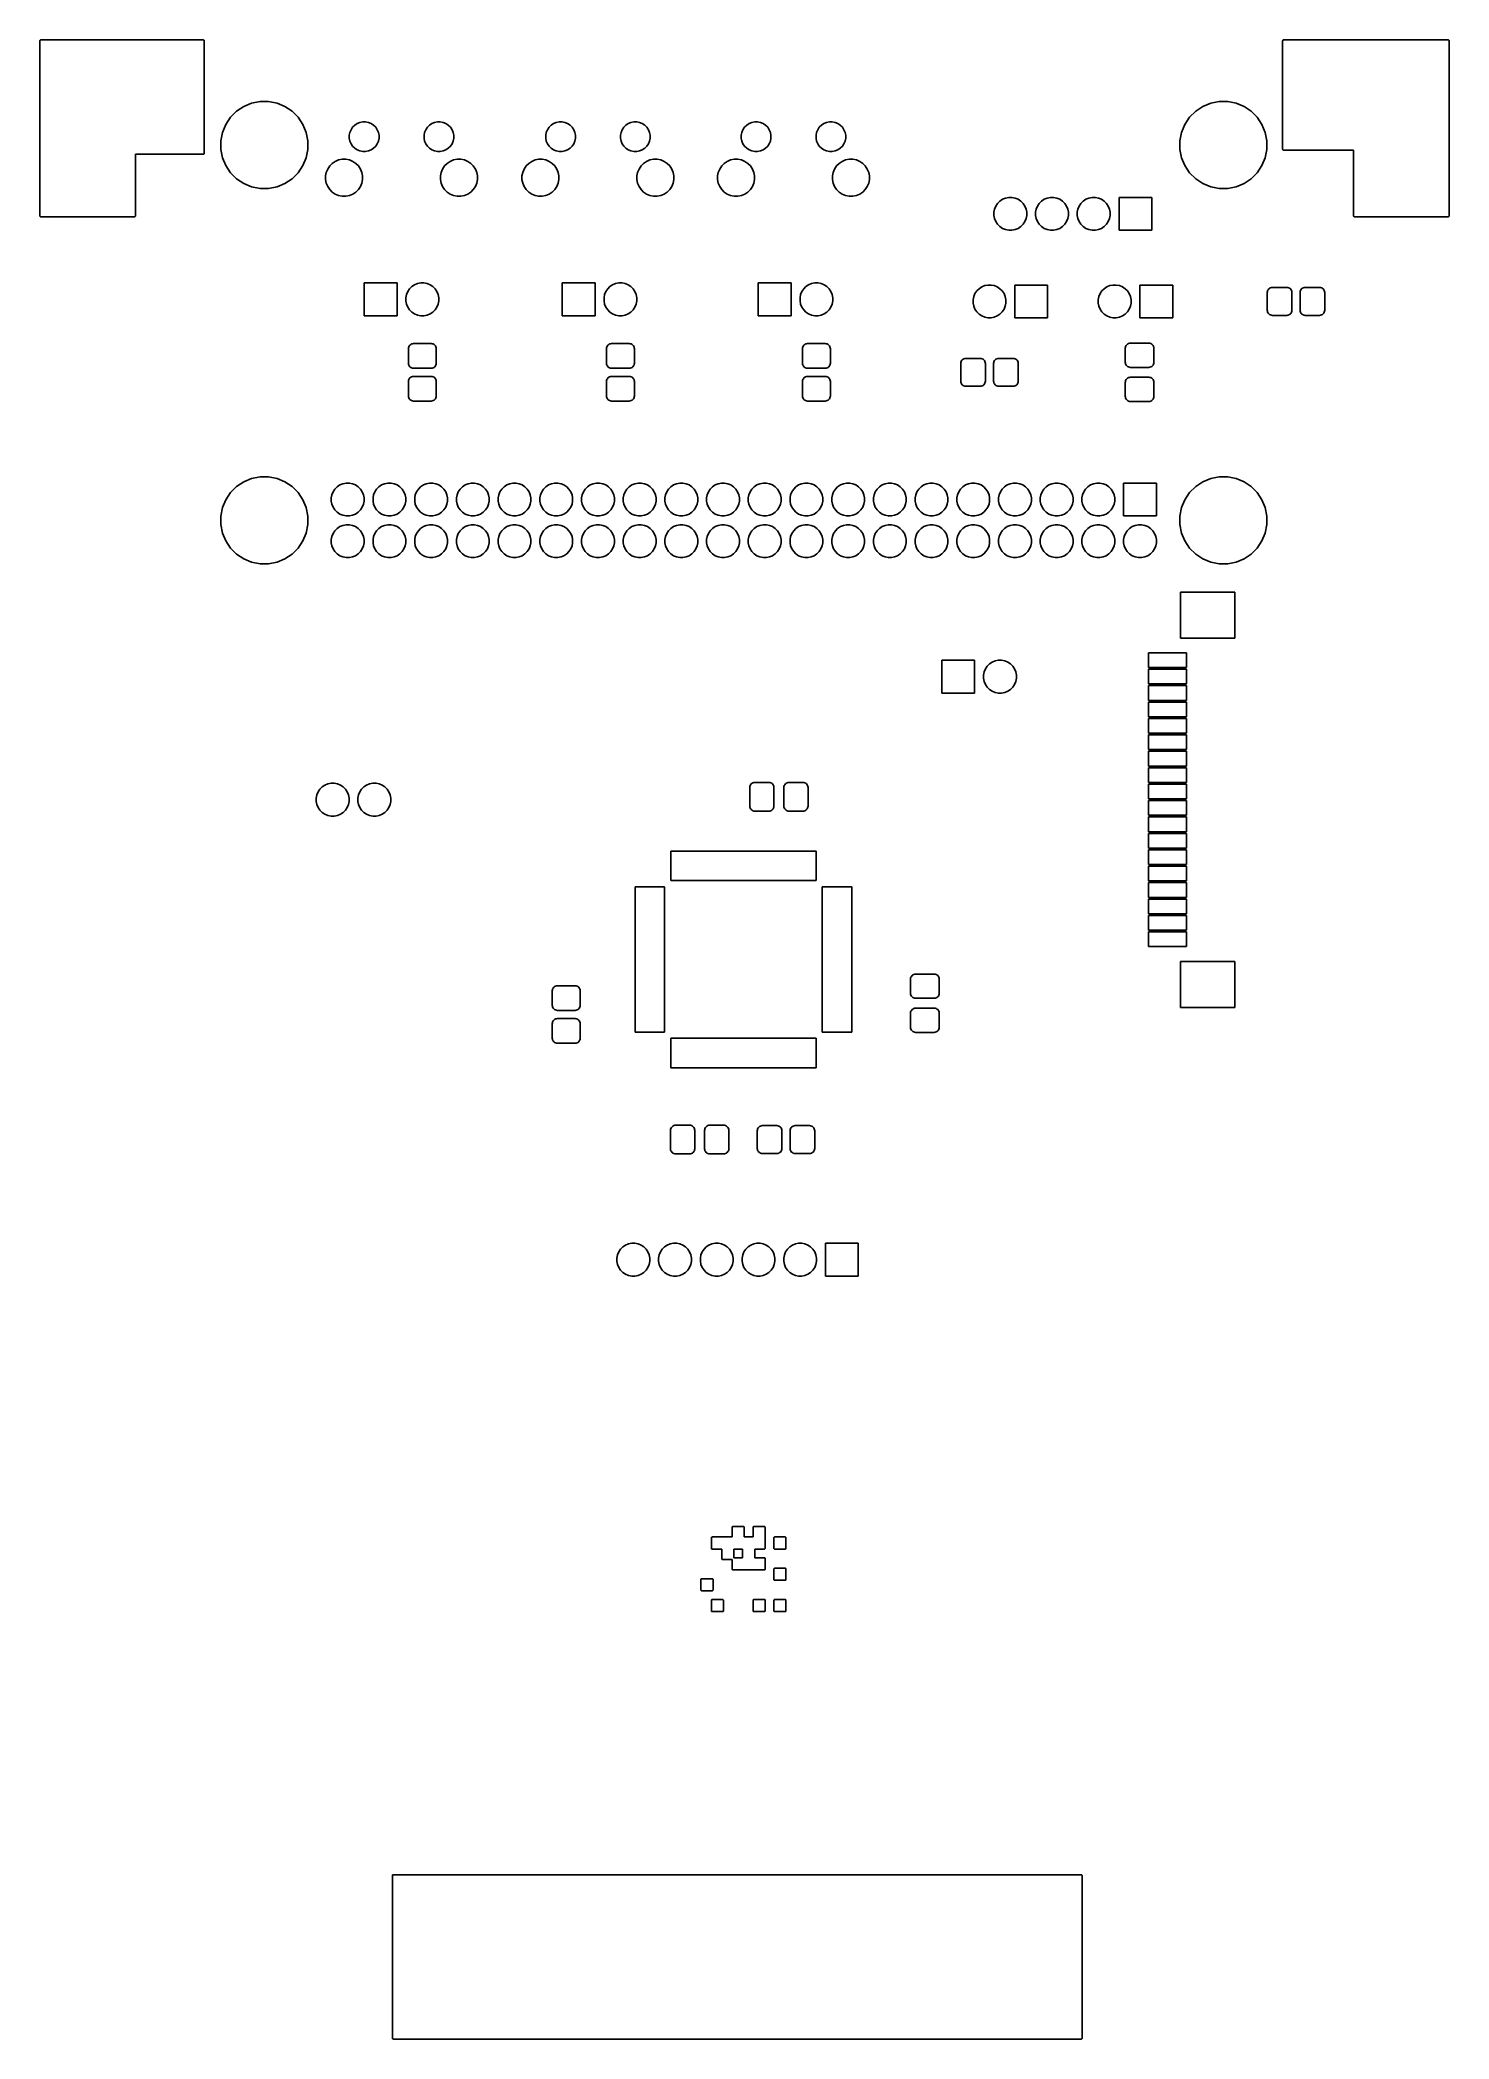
# Model space of a CAD drawing. Extents: x 53 to 139, y -159 to -38.
import ezdxf

# ---------------------------------------------------------------- set-up
doc = ezdxf.new("R2010")
doc.units = 0
doc.layers.add('BLACK', color=7, linetype='CONTINUOUS')

msp = doc.modelspace()

# ---------------------------------------------------------------- linework, layer by layer
at = {"layer": 'BLACK', "linetype": 'CONTINUOUS'}
for p, q in [((53.29, -37.5913), (53.2905, -37.5867)), ((53.29, -37.5916), (53.29, -37.5913)), ((53.29, -37.5917), (53.29, -37.5916)), ((53.29, -37.592), (53.29, -37.5917)), ((53.29, -37.5917), (53.29, -37.5917)), ((53.29, -48.26), (53.29, -37.592)), ((53.2905, -37.5867), (53.291, -37.5819)), ((53.291, -37.5819), (53.2911, -37.5818)), ((53.2911, -37.5816), (53.2925, -37.5771)), ((53.2911, -37.5818), (53.2911, -37.5816)), ((53.2925, -37.5771), (53.2939, -37.5726)), ((53.2939, -37.5726), (53.294, -37.5725)), ((53.294, -37.5723), (53.2963, -37.5682)), ((53.294, -37.5725), (53.294, -37.5723)), ((53.2963, -37.5682), (53.2985, -37.564)), ((53.2985, -37.564), (53.2987, -37.5639)), ((53.2987, -37.5638), (53.3017, -37.5602)), ((53.2987, -37.5639), (53.2987, -37.5638)), ((53.3017, -37.5602), (53.3048, -37.5565)), ((53.3048, -37.5565), (53.3049, -37.5564)), ((53.3049, -37.5564), (53.305, -37.5563)), ((53.305, -37.5563), (53.3086, -37.5534)), ((53.3086, -37.5534), (53.3123, -37.5504)), ((53.3123, -37.5504), (53.3125, -37.5503)), ((53.3125, -37.5503), (53.3126, -37.5502)), ((53.3126, -37.5502), (53.3167, -37.548)), ((53.3167, -37.548), (53.3209, -37.5458)), ((53.3209, -37.5458), (53.3211, -37.5457)), ((53.3211, -37.5457), (53.3213, -37.5456)), ((53.3213, -37.5456), (53.3257, -37.5443)), ((53.3257, -37.5443), (53.3303, -37.543)), ((53.3303, -37.543), (53.3305, -37.5429)), ((53.3305, -37.5429), (53.3306, -37.5429)), ((53.3306, -37.5429), (53.3353, -37.5425)), ((53.3353, -37.5425), (53.34, -37.542)), ((53.34, -37.542), (63.246, -37.542)), ((63.246, -37.542), (63.2463, -37.542)), ((63.2463, -37.542), (63.2463, -37.542)), ((63.2463, -37.542), (63.2464, -37.542)), ((63.2464, -37.542), (63.2467, -37.542)), ((63.2467, -37.542), (63.2513, -37.5425)), ((63.2513, -37.5425), (63.2561, -37.543)), ((63.2561, -37.543), (63.2562, -37.5431)), ((63.2562, -37.5431), (63.2564, -37.5431)), ((63.2564, -37.5431), (63.2609, -37.5445)), ((63.2609, -37.5445), (63.2654, -37.5459)), ((63.2654, -37.5459), (63.2655, -37.546)), ((63.2655, -37.546), (63.2657, -37.546)), ((63.2657, -37.546), (63.2698, -37.5483)), ((63.2698, -37.5483), (63.274, -37.5505)), ((63.274, -37.5505), (63.2741, -37.5507)), ((63.2741, -37.5507), (63.2742, -37.5507)), ((63.2742, -37.5507), (63.2778, -37.5537)), ((63.2778, -37.5537), (63.2815, -37.5568)), ((63.2815, -37.5568), (63.2816, -37.5569)), ((63.2816, -37.5569), (63.2817, -37.557)), ((63.2817, -37.557), (63.2846, -37.5606)), ((63.2846, -37.5606), (63.2876, -37.5643)), ((63.2876, -37.5643), (63.2877, -37.5645)), ((63.2877, -37.5645), (63.2878, -37.5646)), ((63.2878, -37.5646), (63.29, -37.5687)), ((63.29, -37.5687), (63.2922, -37.5729)), ((63.2922, -37.5729), (63.2923, -37.5731)), ((63.2923, -37.5731), (63.2924, -37.5733)), ((63.2924, -37.5733), (63.2937, -37.5777)), ((63.2937, -37.5777), (63.295, -37.5823)), ((63.295, -37.5823), (63.2951, -37.5825)), ((63.2951, -37.5825), (63.2951, -37.5826)), ((63.2951, -37.5826), (63.2955, -37.5873)), ((63.2955, -37.5873), (63.296, -37.592)), ((63.296, -37.592), (63.296, -44.45)), ((128.982, -37.5913), (128.983, -37.5867)), ((128.982, -37.5916), (128.982, -37.5913)), ((128.982, -37.5917), (128.982, -37.5916)), ((128.982, -37.592), (128.982, -37.5917)), ((128.982, -37.5917), (128.982, -37.5917)), ((128.982, -44.196), (128.982, -37.592)), ((128.983, -37.5816), (128.985, -37.5771)), ((128.983, -37.5818), (128.983, -37.5816)), ((128.983, -37.5819), (128.983, -37.5818)), ((128.983, -37.5867), (128.983, -37.5819)), ((128.985, -37.5771), (128.986, -37.5726)), ((128.986, -37.5723), (128.988, -37.5682)), ((128.986, -37.5725), (128.986, -37.5723)), ((128.986, -37.5726), (128.986, -37.5725)), ((128.988, -37.5682), (128.991, -37.564)), ((128.991, -37.5638), (128.994, -37.5602)), ((128.991, -37.5639), (128.991, -37.5638)), ((128.991, -37.564), (128.991, -37.5639)), ((128.994, -37.5602), (128.997, -37.5565)), ((128.997, -37.5563), (129.001, -37.5534)), ((128.997, -37.5564), (128.997, -37.5563)), ((128.997, -37.5565), (128.997, -37.5564)), ((129.001, -37.5534), (129.004, -37.5504)), ((129.004, -37.5503), (129.005, -37.5502)), ((129.004, -37.5504), (129.004, -37.5503)), ((129.005, -37.5502), (129.009, -37.548)), ((129.009, -37.548), (129.013, -37.5458)), ((129.013, -37.5456), (129.018, -37.5443)), ((129.013, -37.5457), (129.013, -37.5456)), ((129.013, -37.5458), (129.013, -37.5457)), ((129.018, -37.5443), (129.022, -37.543)), ((129.022, -37.543), (129.022, -37.5429)), ((129.022, -37.5429), (129.023, -37.5429)), ((129.023, -37.5429), (129.027, -37.5425)), ((129.027, -37.5425), (129.032, -37.542)), ((129.032, -37.542), (139.065, -37.542)), ((139.065, -37.542), (139.065, -37.542)), ((139.065, -37.542), (139.065, -37.542)), ((139.065, -37.542), (139.066, -37.542)), ((139.065, -37.542), (139.065, -37.542)), ((139.066, -37.542), (139.07, -37.5425)), ((139.07, -37.5425), (139.075, -37.543)), ((139.075, -37.543), (139.075, -37.5431)), ((139.075, -37.5431), (139.075, -37.5431)), ((139.075, -37.5431), (139.08, -37.5445)), ((139.08, -37.5445), (139.084, -37.5459)), ((139.084, -37.5459), (139.085, -37.546)), ((139.085, -37.546), (139.085, -37.546)), ((139.085, -37.546), (139.089, -37.5483)), ((139.089, -37.5483), (139.093, -37.5505)), ((139.093, -37.5505), (139.093, -37.5507)), ((139.093, -37.5507), (139.093, -37.5507)), ((139.093, -37.5507), (139.097, -37.5537)), ((139.097, -37.5537), (139.1, -37.5568)), ((139.1, -37.5568), (139.101, -37.5569)), ((139.101, -37.5569), (139.101, -37.557)), ((139.101, -37.557), (139.104, -37.5606)), ((139.104, -37.5606), (139.107, -37.5643)), ((139.107, -37.5643), (139.107, -37.5645)), ((139.107, -37.5645), (139.107, -37.5646)), ((139.107, -37.5646), (139.109, -37.5687)), ((139.109, -37.5687), (139.111, -37.5729)), ((139.111, -37.5729), (139.111, -37.5731)), ((139.111, -37.5731), (139.111, -37.5733)), ((139.111, -37.5733), (139.113, -37.5777)), ((139.113, -37.5777), (139.114, -37.5823)), ((139.114, -37.5823), (139.114, -37.5825)), ((139.114, -37.5825), (139.114, -37.5826)), ((139.114, -37.5826), (139.115, -37.5873)), ((139.115, -37.5873), (139.115, -37.592)), ((139.115, -37.592), (139.115, -48.26)), ((65.6992, -41.5936), (66.1814, -41.3938)), ((66.1814, -41.3938), (66.6934, -41.292)), ((66.6934, -41.292), (67.2154, -41.292)), ((67.2154, -41.292), (67.7274, -41.3938)), ((67.7274, -41.3938), (68.2096, -41.5936)), ((124.119, -41.5936), (124.601, -41.3938)), ((124.601, -41.3938), (125.113, -41.292)), ((125.113, -41.292), (125.635, -41.292)), ((125.635, -41.292), (126.147, -41.3938)), ((126.147, -41.3938), (126.63, -41.5936)), ((64.606, -42.6868), (64.896, -42.2527)), ((64.896, -42.2527), (65.2651, -41.8836)), ((65.2651, -41.8836), (65.6992, -41.5936)), ((68.2096, -41.5936), (68.6437, -41.8836)), ((68.6437, -41.8836), (69.0128, -42.2527)), ((69.0128, -42.2527), (69.3028, -42.6868)), ((72.6078, -42.6329), (72.7723, -42.5647)), ((72.7723, -42.5647), (72.947, -42.53)), ((72.947, -42.53), (73.125, -42.53)), ((73.125, -42.53), (73.2997, -42.5647)), ((73.2997, -42.5647), (73.4642, -42.6329)), ((77.1578, -42.6329), (77.3223, -42.5647)), ((77.3223, -42.5647), (77.497, -42.53)), ((77.497, -42.53), (77.675, -42.53)), ((77.675, -42.53), (77.8497, -42.5647)), ((77.8497, -42.5647), (78.0142, -42.6329)), ((84.5712, -42.6329), (84.7357, -42.5647)), ((84.7357, -42.5647), (84.9104, -42.53)), ((84.9104, -42.53), (85.0884, -42.53)), ((85.0884, -42.53), (85.2631, -42.5647)), ((85.2631, -42.5647), (85.4276, -42.6329)), ((89.1212, -42.6329), (89.2857, -42.5647)), ((89.2857, -42.5647), (89.4604, -42.53)), ((89.4604, -42.53), (89.6384, -42.53)), ((89.6384, -42.53), (89.8131, -42.5647)), ((89.8131, -42.5647), (89.9776, -42.6329)), ((96.4838, -42.6329), (96.6483, -42.5647)), ((96.6483, -42.5647), (96.823, -42.53)), ((96.823, -42.53), (97.001, -42.53)), ((97.001, -42.53), (97.1757, -42.5647)), ((97.1757, -42.5647), (97.3402, -42.6329)), ((101.034, -42.6329), (101.198, -42.5647)), ((101.198, -42.5647), (101.373, -42.53)), ((101.373, -42.53), (101.551, -42.53)), ((101.551, -42.53), (101.726, -42.5647)), ((101.726, -42.5647), (101.89, -42.6329)), ((123.026, -42.6868), (123.316, -42.2527)), ((123.316, -42.2527), (123.685, -41.8836)), ((123.685, -41.8836), (124.119, -41.5936)), ((126.63, -41.5936), (127.064, -41.8836)), ((127.064, -41.8836), (127.433, -42.2527)), ((127.433, -42.2527), (127.723, -42.6868)), ((64.3044, -43.681), (64.4062, -43.169)), ((64.3044, -44.203), (64.3044, -43.681)), ((64.4062, -43.169), (64.606, -42.6868)), ((69.3028, -42.6868), (69.5026, -43.169)), ((69.5026, -43.169), (69.6044, -43.681)), ((69.6044, -43.681), (69.6044, -44.203)), ((72.132, -43.345), (72.1667, -43.1703)), ((72.132, -43.523), (72.132, -43.345)), ((72.1667, -43.6977), (72.132, -43.523)), ((72.1667, -43.1703), (72.2349, -43.0058)), ((72.2349, -43.8622), (72.1667, -43.6977)), ((72.2349, -43.0058), (72.3338, -42.8577)), ((72.3338, -42.8577), (72.4597, -42.7318)), ((72.4597, -42.7318), (72.6078, -42.6329)), ((73.4642, -42.6329), (73.6123, -42.7318)), ((73.6123, -42.7318), (73.7382, -42.8577)), ((73.7382, -42.8577), (73.8371, -43.0058)), ((73.8371, -43.0058), (73.9053, -43.1703)), ((73.9053, -43.6977), (73.8371, -43.8622)), ((73.9053, -43.1703), (73.94, -43.345)), ((73.94, -43.523), (73.9053, -43.6977)), ((73.94, -43.345), (73.94, -43.523)), ((76.682, -43.345), (76.7167, -43.1703)), ((76.682, -43.523), (76.682, -43.345)), ((76.7167, -43.6977), (76.682, -43.523)), ((76.7167, -43.1703), (76.7849, -43.0058)), ((76.7849, -43.8622), (76.7167, -43.6977)), ((76.7849, -43.0058), (76.8838, -42.8577)), ((76.8838, -42.8577), (77.0097, -42.7318)), ((77.0097, -42.7318), (77.1578, -42.6329)), ((78.0142, -42.6329), (78.1623, -42.7318)), ((78.1623, -42.7318), (78.2882, -42.8577)), ((78.2882, -42.8577), (78.3871, -43.0058)), ((78.3871, -43.0058), (78.4553, -43.1703)), ((78.4553, -43.6977), (78.3871, -43.8622)), ((78.4553, -43.1703), (78.49, -43.345)), ((78.49, -43.523), (78.4553, -43.6977)), ((78.49, -43.345), (78.49, -43.523)), ((84.0954, -43.345), (84.1301, -43.1703)), ((84.0954, -43.523), (84.0954, -43.345)), ((84.1301, -43.6977), (84.0954, -43.523)), ((84.1301, -43.1703), (84.1983, -43.0058)), ((84.1983, -43.8622), (84.1301, -43.6977)), ((84.1983, -43.0058), (84.2972, -42.8577)), ((84.2972, -42.8577), (84.4231, -42.7318)), ((84.4231, -42.7318), (84.5712, -42.6329)), ((85.4276, -42.6329), (85.5757, -42.7318)), ((85.5757, -42.7318), (85.7016, -42.8577)), ((85.7016, -42.8577), (85.8005, -43.0058)), ((85.8005, -43.0058), (85.8687, -43.1703)), ((85.8687, -43.6977), (85.8005, -43.8622)), ((85.8687, -43.1703), (85.9034, -43.345)), ((85.9034, -43.523), (85.8687, -43.6977)), ((85.9034, -43.345), (85.9034, -43.523)), ((88.6454, -43.345), (88.6801, -43.1703)), ((88.6454, -43.523), (88.6454, -43.345)), ((88.6801, -43.6977), (88.6454, -43.523)), ((88.6801, -43.1703), (88.7483, -43.0058)), ((88.7483, -43.8622), (88.6801, -43.6977)), ((88.7483, -43.0058), (88.8472, -42.8577)), ((88.8472, -42.8577), (88.9731, -42.7318)), ((88.9731, -42.7318), (89.1212, -42.6329)), ((89.9776, -42.6329), (90.1257, -42.7318)), ((90.1257, -42.7318), (90.2516, -42.8577)), ((90.2516, -42.8577), (90.3505, -43.0058)), ((90.3505, -43.0058), (90.4187, -43.1703)), ((90.4187, -43.6977), (90.3505, -43.8622)), ((90.4187, -43.1703), (90.4534, -43.345)), ((90.4534, -43.523), (90.4187, -43.6977)), ((90.4534, -43.345), (90.4534, -43.523)), ((96.008, -43.345), (96.0427, -43.1703)), ((96.008, -43.523), (96.008, -43.345)), ((96.0427, -43.6977), (96.008, -43.523)), ((96.0427, -43.1703), (96.1109, -43.0058)), ((96.1109, -43.8622), (96.0427, -43.6977)), ((96.1109, -43.0058), (96.2098, -42.8577)), ((96.2098, -42.8577), (96.3357, -42.7318)), ((96.3357, -42.7318), (96.4838, -42.6329)), ((97.3402, -42.6329), (97.4883, -42.7318)), ((97.4883, -42.7318), (97.6142, -42.8577)), ((97.6142, -42.8577), (97.7131, -43.0058)), ((97.7131, -43.0058), (97.7813, -43.1703)), ((97.7813, -43.6977), (97.7131, -43.8622)), ((97.7813, -43.1703), (97.816, -43.345)), ((97.816, -43.523), (97.7813, -43.6977)), ((97.816, -43.345), (97.816, -43.523)), ((100.558, -43.345), (100.593, -43.1703)), ((100.558, -43.523), (100.558, -43.345)), ((100.593, -43.6977), (100.558, -43.523)), ((100.593, -43.1703), (100.661, -43.0058)), ((100.661, -43.8622), (100.593, -43.6977)), ((100.661, -43.0058), (100.76, -42.8577)), ((100.76, -42.8577), (100.886, -42.7318)), ((100.886, -42.7318), (101.034, -42.6329)), ((101.89, -42.6329), (102.038, -42.7318)), ((102.038, -42.7318), (102.164, -42.8577)), ((102.164, -42.8577), (102.263, -43.0058)), ((102.263, -43.0058), (102.331, -43.1703)), ((102.331, -43.6977), (102.263, -43.8622)), ((102.331, -43.1703), (102.366, -43.345)), ((102.366, -43.523), (102.331, -43.6977)), ((102.366, -43.345), (102.366, -43.523)), ((122.724, -43.681), (122.826, -43.169)), ((122.724, -44.203), (122.724, -43.681)), ((122.826, -43.169), (123.026, -42.6868)), ((127.723, -42.6868), (127.923, -43.169)), ((127.923, -43.169), (128.024, -43.681)), ((128.024, -43.681), (128.024, -44.203)), ((63.246, -44.5), (59.105, -44.5)), ((59.105, -44.5), (59.105, -48.26)), ((63.2507, -44.4995), (63.246, -44.5)), ((63.2554, -44.4991), (63.2507, -44.4995)), ((63.2555, -44.4991), (63.2554, -44.4991)), ((63.2557, -44.499), (63.2555, -44.4991)), ((63.2603, -44.4977), (63.2557, -44.499)), ((63.2647, -44.4964), (63.2603, -44.4977)), ((63.2649, -44.4963), (63.2647, -44.4964)), ((63.2651, -44.4962), (63.2649, -44.4963)), ((63.2693, -44.494), (63.2651, -44.4962)), ((63.2734, -44.4918), (63.2693, -44.494)), ((63.2735, -44.4917), (63.2734, -44.4918)), ((63.2737, -44.4916), (63.2735, -44.4917)), ((63.2774, -44.4886), (63.2737, -44.4916)), ((63.281, -44.4857), (63.2774, -44.4886)), ((63.2811, -44.4856), (63.281, -44.4857)), ((63.2812, -44.4855), (63.2811, -44.4856)), ((63.2843, -44.4818), (63.2812, -44.4855)), ((63.2873, -44.4782), (63.2843, -44.4818)), ((63.2875, -44.478), (63.2873, -44.4781)), ((63.2873, -44.4781), (63.2873, -44.4782)), ((63.2897, -44.4738), (63.2875, -44.478)), ((63.292, -44.4697), (63.2897, -44.4738)), ((63.2921, -44.4694), (63.292, -44.4695)), ((63.292, -44.4695), (63.292, -44.4697)), ((63.2935, -44.4649), (63.2921, -44.4694)), ((63.2949, -44.4604), (63.2935, -44.4649)), ((63.295, -44.4601), (63.2949, -44.4602)), ((63.2949, -44.4602), (63.2949, -44.4604)), ((63.2955, -44.4553), (63.295, -44.4601)), ((63.296, -44.4507), (63.2955, -44.4553)), ((63.296, -44.45), (63.296, -44.4503)), ((63.296, -44.4503), (63.296, -44.4503)), ((63.296, -44.4503), (63.296, -44.4504)), ((63.296, -44.4504), (63.296, -44.4507)), ((64.4062, -44.715), (64.3044, -44.203)), ((64.606, -45.1972), (64.4062, -44.715)), ((69.5026, -44.715), (69.3028, -45.1972)), ((69.6044, -44.203), (69.5026, -44.715)), ((71.0939, -45.0602), (71.2781, -44.937)), ((71.2781, -44.937), (71.4828, -44.8522)), ((71.4828, -44.8522), (71.7002, -44.809)), ((71.7002, -44.809), (71.9218, -44.809)), ((71.9218, -44.809), (72.1392, -44.8522)), ((72.1392, -44.8522), (72.3439, -44.937)), ((72.3338, -44.0103), (72.2349, -43.8622)), ((72.4597, -44.1362), (72.3338, -44.0103)), ((72.3439, -44.937), (72.5281, -45.0602)), ((72.6078, -44.2351), (72.4597, -44.1362)), ((72.7723, -44.3033), (72.6078, -44.2351)), ((72.947, -44.338), (72.7723, -44.3033)), ((73.125, -44.338), (72.947, -44.338)), ((73.2997, -44.3033), (73.125, -44.338)), ((73.4642, -44.2351), (73.2997, -44.3033)), ((73.6123, -44.1362), (73.4642, -44.2351)), ((73.7382, -44.0103), (73.6123, -44.1362)), ((73.8371, -43.8622), (73.7382, -44.0103)), ((76.8838, -44.0103), (76.7849, -43.8622)), ((77.0097, -44.1362), (76.8838, -44.0103)), ((77.1578, -44.2351), (77.0097, -44.1362)), ((77.3223, -44.3033), (77.1578, -44.2351)), ((77.497, -44.338), (77.3223, -44.3033)), ((77.675, -44.338), (77.497, -44.338)), ((77.8497, -44.3033), (77.675, -44.338)), ((78.0142, -44.2351), (77.8497, -44.3033)), ((78.1623, -44.1362), (78.0142, -44.2351)), ((78.0939, -45.0602), (78.2781, -44.937)), ((78.2882, -44.0103), (78.1623, -44.1362)), ((78.2781, -44.937), (78.4828, -44.8522)), ((78.3871, -43.8622), (78.2882, -44.0103)), ((78.4828, -44.8522), (78.7002, -44.809)), ((78.7002, -44.809), (78.9218, -44.809)), ((78.9218, -44.809), (79.1392, -44.8522)), ((79.1392, -44.8522), (79.3439, -44.937)), ((79.3439, -44.937), (79.5281, -45.0602)), ((83.0573, -45.0602), (83.2415, -44.937)), ((83.2415, -44.937), (83.4462, -44.8522)), ((83.4462, -44.8522), (83.6636, -44.809)), ((83.6636, -44.809), (83.8852, -44.809)), ((83.8852, -44.809), (84.1025, -44.8522)), ((84.1025, -44.8522), (84.3073, -44.937)), ((84.2972, -44.0103), (84.1983, -43.8622)), ((84.4231, -44.1362), (84.2972, -44.0103)), ((84.3073, -44.937), (84.4915, -45.0602)), ((84.5712, -44.2351), (84.4231, -44.1362)), ((84.7357, -44.3033), (84.5712, -44.2351)), ((84.9104, -44.338), (84.7357, -44.3033)), ((85.0884, -44.338), (84.9104, -44.338)), ((85.2631, -44.3033), (85.0884, -44.338)), ((85.4276, -44.2351), (85.2631, -44.3033)), ((85.5757, -44.1362), (85.4276, -44.2351)), ((85.7016, -44.0103), (85.5757, -44.1362)), ((85.8005, -43.8622), (85.7016, -44.0103)), ((88.8472, -44.0103), (88.7483, -43.8622)), ((88.9731, -44.1362), (88.8472, -44.0103)), ((89.1212, -44.2351), (88.9731, -44.1362)), ((89.2857, -44.3033), (89.1212, -44.2351)), ((89.4604, -44.338), (89.2857, -44.3033)), ((89.6384, -44.338), (89.4604, -44.338)), ((89.8131, -44.3033), (89.6384, -44.338)), ((89.9776, -44.2351), (89.8131, -44.3033)), ((90.1257, -44.1362), (89.9776, -44.2351)), ((90.0573, -45.0602), (90.2415, -44.937)), ((90.2516, -44.0103), (90.1257, -44.1362)), ((90.2415, -44.937), (90.4462, -44.8522)), ((90.3505, -43.8622), (90.2516, -44.0103)), ((90.4462, -44.8522), (90.6636, -44.809)), ((90.6636, -44.809), (90.8852, -44.809)), ((90.8852, -44.809), (91.1025, -44.8522)), ((91.1025, -44.8522), (91.3073, -44.937)), ((91.3073, -44.937), (91.4915, -45.0602)), ((94.9699, -45.0602), (95.1541, -44.937)), ((95.1541, -44.937), (95.3588, -44.8522)), ((95.3588, -44.8522), (95.5762, -44.809)), ((95.5762, -44.809), (95.7978, -44.809)), ((95.7978, -44.809), (96.0151, -44.8522)), ((96.0151, -44.8522), (96.2199, -44.937)), ((96.2098, -44.0103), (96.1109, -43.8622)), ((96.3357, -44.1362), (96.2098, -44.0103)), ((96.2199, -44.937), (96.4041, -45.0602)), ((96.4838, -44.2351), (96.3357, -44.1362)), ((96.6483, -44.3033), (96.4838, -44.2351)), ((96.823, -44.338), (96.6483, -44.3033)), ((97.001, -44.338), (96.823, -44.338)), ((97.1757, -44.3033), (97.001, -44.338)), ((97.3402, -44.2351), (97.1757, -44.3033)), ((97.4883, -44.1362), (97.3402, -44.2351)), ((97.6142, -44.0103), (97.4883, -44.1362)), ((97.7131, -43.8622), (97.6142, -44.0103)), ((100.76, -44.0103), (100.661, -43.8622)), ((100.886, -44.1362), (100.76, -44.0103)), ((101.034, -44.2351), (100.886, -44.1362)), ((101.198, -44.3033), (101.034, -44.2351)), ((101.373, -44.338), (101.198, -44.3033)), ((101.551, -44.338), (101.373, -44.338)), ((101.726, -44.3033), (101.551, -44.338)), ((101.89, -44.2351), (101.726, -44.3033)), ((102.038, -44.1362), (101.89, -44.2351)), ((101.97, -45.0602), (102.154, -44.937)), ((102.164, -44.0103), (102.038, -44.1362)), ((102.154, -44.937), (102.359, -44.8522)), ((102.263, -43.8622), (102.164, -44.0103)), ((102.359, -44.8522), (102.576, -44.809)), ((102.576, -44.809), (102.798, -44.809)), ((102.798, -44.809), (103.015, -44.8522)), ((103.015, -44.8522), (103.22, -44.937)), ((103.22, -44.937), (103.404, -45.0602)), ((122.826, -44.715), (122.724, -44.203)), ((123.026, -45.1972), (122.826, -44.715)), ((127.923, -44.715), (127.723, -45.1972)), ((128.024, -44.203), (127.923, -44.715)), ((128.982, -44.2007), (128.982, -44.196)), ((128.983, -44.2054), (128.982, -44.2007)), ((128.983, -44.2055), (128.983, -44.2054)), ((128.983, -44.2057), (128.983, -44.2055)), ((128.984, -44.2103), (128.983, -44.2057)), ((128.986, -44.2147), (128.984, -44.2103)), ((128.986, -44.2149), (128.986, -44.2147)), ((128.986, -44.2151), (128.986, -44.2149)), ((128.988, -44.2193), (128.986, -44.2151)), ((128.99, -44.2234), (128.988, -44.2193)), ((128.99, -44.2235), (128.99, -44.2234)), ((128.99, -44.2237), (128.99, -44.2235)), ((128.993, -44.2274), (128.99, -44.2237)), ((128.996, -44.231), (128.993, -44.2274)), ((128.996, -44.2311), (128.996, -44.231)), ((128.997, -44.2312), (128.996, -44.2311)), ((129, -44.2343), (128.997, -44.2312)), ((129.004, -44.2373), (129, -44.2343)), ((129.004, -44.2375), (129.004, -44.2373)), ((129.004, -44.2373), (129.004, -44.2373)), ((129.008, -44.2397), (129.004, -44.2375)), ((129.012, -44.242), (129.008, -44.2397)), ((129.013, -44.2421), (129.012, -44.242)), ((129.012, -44.242), (129.012, -44.242)), ((129.017, -44.2435), (129.013, -44.2421)), ((129.022, -44.2449), (129.017, -44.2435)), ((129.022, -44.245), (129.022, -44.2449)), ((129.022, -44.2449), (129.022, -44.2449)), ((129.027, -44.2455), (129.022, -44.245)), ((129.031, -44.246), (129.027, -44.2455)), ((129.032, -44.246), (129.031, -44.246)), ((133.3, -44.246), (129.032, -44.246)), ((129.032, -44.246), (129.032, -44.246)), ((129.032, -44.246), (129.032, -44.246)), ((129.032, -44.246), (129.032, -44.246)), ((133.3, -48.26), (133.3, -44.246)), ((64.896, -45.6313), (64.606, -45.1972)), ((65.2651, -46.0004), (64.896, -45.6313)), ((65.6992, -46.2904), (65.2651, -46.0004)), ((68.6437, -46.0004), (68.2096, -46.2904)), ((69.0128, -45.6313), (68.6437, -46.0004)), ((69.3028, -45.1972), (69.0128, -45.6313)), ((70.686, -45.8232), (70.7292, -45.6058)), ((70.686, -46.0448), (70.686, -45.8232)), ((70.7292, -46.2621), (70.686, -46.0448)), ((70.7292, -45.6058), (70.814, -45.4011)), ((70.814, -46.4669), (70.7292, -46.2621)), ((70.814, -45.4011), (70.9372, -45.2169)), ((70.9372, -45.2169), (71.0939, -45.0602)), ((72.5281, -45.0602), (72.6848, -45.2169)), ((72.6848, -45.2169), (72.808, -45.4011)), ((72.808, -45.4011), (72.8928, -45.6058)), ((72.8928, -46.2621), (72.808, -46.4669)), ((72.8928, -45.6058), (72.936, -45.8232)), ((72.936, -46.0448), (72.8928, -46.2621)), ((72.936, -45.8232), (72.936, -46.0448)), ((77.686, -45.8232), (77.7292, -45.6058)), ((77.686, -46.0448), (77.686, -45.8232)), ((77.7292, -46.2621), (77.686, -46.0448)), ((77.7292, -45.6058), (77.814, -45.4011)), ((77.814, -46.4669), (77.7292, -46.2621)), ((77.814, -45.4011), (77.9372, -45.2169)), ((77.9372, -45.2169), (78.0939, -45.0602)), ((79.5281, -45.0602), (79.6848, -45.2169)), ((79.6848, -45.2169), (79.808, -45.4011)), ((79.808, -45.4011), (79.8928, -45.6058)), ((79.8928, -46.2621), (79.808, -46.4669)), ((79.8928, -45.6058), (79.936, -45.8232)), ((79.936, -46.0448), (79.8928, -46.2621)), ((79.936, -45.8232), (79.936, -46.0448)), ((82.6494, -45.8232), (82.6926, -45.6058)), ((82.6494, -46.0448), (82.6494, -45.8232)), ((82.6926, -46.2621), (82.6494, -46.0448)), ((82.6926, -45.6058), (82.7774, -45.4011)), ((82.7774, -46.4669), (82.6926, -46.2621)), ((82.7774, -45.4011), (82.9006, -45.2169)), ((82.9006, -45.2169), (83.0573, -45.0602)), ((84.4915, -45.0602), (84.6482, -45.2169)), ((84.6482, -45.2169), (84.7714, -45.4011)), ((84.7714, -45.4011), (84.8562, -45.6058)), ((84.8562, -46.2621), (84.7714, -46.4669)), ((84.8562, -45.6058), (84.8994, -45.8232)), ((84.8994, -46.0448), (84.8562, -46.2621)), ((84.8994, -45.8232), (84.8994, -46.0448)), ((89.6494, -45.8232), (89.6926, -45.6058)), ((89.6494, -46.0448), (89.6494, -45.8232)), ((89.6926, -46.2621), (89.6494, -46.0448)), ((89.6926, -45.6058), (89.7774, -45.4011)), ((89.7774, -46.4669), (89.6926, -46.2621)), ((89.7774, -45.4011), (89.9006, -45.2169)), ((89.9006, -45.2169), (90.0573, -45.0602)), ((91.4915, -45.0602), (91.6482, -45.2169)), ((91.6482, -45.2169), (91.7714, -45.4011)), ((91.7714, -45.4011), (91.8562, -45.6058)), ((91.8562, -46.2621), (91.7714, -46.4669)), ((91.8562, -45.6058), (91.8994, -45.8232)), ((91.8994, -46.0448), (91.8562, -46.2621)), ((91.8994, -45.8232), (91.8994, -46.0448)), ((94.562, -45.8232), (94.6052, -45.6058)), ((94.562, -46.0448), (94.562, -45.8232)), ((94.6052, -46.2621), (94.562, -46.0448)), ((94.6052, -45.6058), (94.69, -45.4011)), ((94.69, -46.4669), (94.6052, -46.2621)), ((94.69, -45.4011), (94.8132, -45.2169)), ((94.8132, -45.2169), (94.9699, -45.0602)), ((96.4041, -45.0602), (96.5608, -45.2169)), ((96.5608, -45.2169), (96.684, -45.4011)), ((96.684, -45.4011), (96.7688, -45.6058)), ((96.7688, -46.2621), (96.684, -46.4669)), ((96.7688, -45.6058), (96.812, -45.8232)), ((96.812, -46.0448), (96.7688, -46.2621)), ((96.812, -45.8232), (96.812, -46.0448)), ((101.562, -45.8232), (101.605, -45.6058)), ((101.562, -46.0448), (101.562, -45.8232)), ((101.605, -46.2621), (101.562, -46.0448)), ((101.605, -45.6058), (101.69, -45.4011)), ((101.69, -46.4669), (101.605, -46.2621)), ((101.69, -45.4011), (101.813, -45.2169)), ((101.813, -45.2169), (101.97, -45.0602)), ((103.404, -45.0602), (103.561, -45.2169)), ((103.561, -45.2169), (103.684, -45.4011)), ((103.684, -45.4011), (103.769, -45.6058)), ((103.769, -46.2621), (103.684, -46.4669)), ((103.769, -45.6058), (103.812, -45.8232)), ((103.812, -46.0448), (103.769, -46.2621)), ((103.812, -45.8232), (103.812, -46.0448)), ((123.316, -45.6313), (123.026, -45.1972)), ((123.685, -46.0004), (123.316, -45.6313)), ((124.119, -46.2904), (123.685, -46.0004)), ((127.064, -46.0004), (126.63, -46.2904)), ((127.433, -45.6313), (127.064, -46.0004)), ((127.723, -45.1972), (127.433, -45.6313)), ((66.1814, -46.4902), (65.6992, -46.2904)), ((66.6934, -46.592), (66.1814, -46.4902)), ((67.2154, -46.592), (66.6934, -46.592)), ((67.7274, -46.4902), (67.2154, -46.592)), ((68.2096, -46.2904), (67.7274, -46.4902)), ((70.9372, -46.6511), (70.814, -46.4669)), ((71.0939, -46.8078), (70.9372, -46.6511)), ((71.2781, -46.931), (71.0939, -46.8078)), ((71.4828, -47.0158), (71.2781, -46.931)), ((71.7002, -47.059), (71.4828, -47.0158)), ((71.9218, -47.059), (71.7002, -47.059)), ((72.1392, -47.0158), (71.9218, -47.059)), ((72.3439, -46.931), (72.1392, -47.0158)), ((72.5281, -46.8078), (72.3439, -46.931)), ((72.6848, -46.6511), (72.5281, -46.8078)), ((72.808, -46.4669), (72.6848, -46.6511)), ((77.9372, -46.6511), (77.814, -46.4669)), ((78.0939, -46.8078), (77.9372, -46.6511)), ((78.2781, -46.931), (78.0939, -46.8078)), ((78.4828, -47.0158), (78.2781, -46.931)), ((78.7002, -47.059), (78.4828, -47.0158)), ((78.9218, -47.059), (78.7002, -47.059)), ((79.1392, -47.0158), (78.9218, -47.059)), ((79.3439, -46.931), (79.1392, -47.0158)), ((79.5281, -46.8078), (79.3439, -46.931)), ((79.6848, -46.6511), (79.5281, -46.8078)), ((79.808, -46.4669), (79.6848, -46.6511)), ((82.9006, -46.6511), (82.7774, -46.4669)), ((83.0573, -46.8078), (82.9006, -46.6511)), ((83.2415, -46.931), (83.0573, -46.8078)), ((83.4462, -47.0158), (83.2415, -46.931)), ((83.6636, -47.059), (83.4462, -47.0158)), ((83.8852, -47.059), (83.6636, -47.059)), ((84.1025, -47.0158), (83.8852, -47.059)), ((84.3073, -46.931), (84.1025, -47.0158)), ((84.4915, -46.8078), (84.3073, -46.931)), ((84.6482, -46.6511), (84.4915, -46.8078)), ((84.7714, -46.4669), (84.6482, -46.6511)), ((89.9006, -46.6511), (89.7774, -46.4669)), ((90.0573, -46.8078), (89.9006, -46.6511)), ((90.2415, -46.931), (90.0573, -46.8078)), ((90.4462, -47.0158), (90.2415, -46.931)), ((90.6636, -47.059), (90.4462, -47.0158)), ((90.8852, -47.059), (90.6636, -47.059)), ((91.1025, -47.0158), (90.8852, -47.059)), ((91.3073, -46.931), (91.1025, -47.0158)), ((91.4915, -46.8078), (91.3073, -46.931)), ((91.6482, -46.6511), (91.4915, -46.8078)), ((91.7714, -46.4669), (91.6482, -46.6511)), ((94.8132, -46.6511), (94.69, -46.4669)), ((94.9699, -46.8078), (94.8132, -46.6511)), ((95.1541, -46.931), (94.9699, -46.8078)), ((95.3588, -47.0158), (95.1541, -46.931)), ((95.5762, -47.059), (95.3588, -47.0158)), ((95.7978, -47.059), (95.5762, -47.059)), ((96.0151, -47.0158), (95.7978, -47.059)), ((96.2199, -46.931), (96.0151, -47.0158)), ((96.4041, -46.8078), (96.2199, -46.931)), ((96.5608, -46.6511), (96.4041, -46.8078)), ((96.684, -46.4669), (96.5608, -46.6511)), ((101.813, -46.6511), (101.69, -46.4669)), ((101.97, -46.8078), (101.813, -46.6511)), ((102.154, -46.931), (101.97, -46.8078)), ((102.359, -47.0158), (102.154, -46.931)), ((102.576, -47.059), (102.359, -47.0158)), ((102.798, -47.059), (102.576, -47.059)), ((103.015, -47.0158), (102.798, -47.059)), ((103.22, -46.931), (103.015, -47.0158)), ((103.404, -46.8078), (103.22, -46.931)), ((103.561, -46.6511), (103.404, -46.8078)), ((103.684, -46.4669), (103.561, -46.6511)), ((111.618, -47.4955), (111.758, -47.3562)), ((111.758, -47.3562), (111.921, -47.2468)), ((111.921, -47.2468), (112.103, -47.1714)), ((112.103, -47.1714), (112.297, -47.133)), ((112.297, -47.133), (112.493, -47.133)), ((112.493, -47.133), (112.687, -47.1714)), ((112.687, -47.1714), (112.869, -47.2468)), ((112.869, -47.2468), (113.032, -47.3562)), ((113.032, -47.3562), (113.172, -47.4955)), ((114.158, -47.4955), (114.298, -47.3562)), ((114.298, -47.3562), (114.461, -47.2468)), ((114.461, -47.2468), (114.643, -47.1714)), ((114.643, -47.1714), (114.837, -47.133)), ((114.837, -47.133), (115.033, -47.133)), ((115.033, -47.133), (115.227, -47.1714)), ((115.227, -47.1714), (115.409, -47.2468)), ((115.409, -47.2468), (115.572, -47.3562)), ((115.572, -47.3562), (115.712, -47.4955)), ((116.698, -47.4955), (116.838, -47.3562)), ((116.838, -47.3562), (117.001, -47.2468)), ((117.001, -47.2468), (117.183, -47.1714)), ((117.183, -47.1714), (117.377, -47.133)), ((117.377, -47.133), (117.573, -47.133)), ((117.573, -47.133), (117.767, -47.1714)), ((117.767, -47.1714), (117.949, -47.2468)), ((117.949, -47.2468), (118.112, -47.3562)), ((118.112, -47.3562), (118.252, -47.4955)), ((119.015, -49.133), (119.015, -47.133)), ((119.015, -47.133), (121.015, -47.133)), ((121.015, -47.133), (121.015, -49.133)), ((124.601, -46.4902), (124.119, -46.2904)), ((125.113, -46.592), (124.601, -46.4902)), ((125.635, -46.592), (125.113, -46.592)), ((126.147, -46.4902), (125.635, -46.592)), ((126.63, -46.2904), (126.147, -46.4902)), ((53.2905, -48.2647), (53.29, -48.26)), ((53.2909, -48.2694), (53.2905, -48.2647)), ((53.2909, -48.2695), (53.2909, -48.2694)), ((53.291, -48.2697), (53.2909, -48.2695)), ((53.2923, -48.2743), (53.291, -48.2697)), ((53.2936, -48.2787), (53.2923, -48.2743)), ((53.2937, -48.2789), (53.2936, -48.2787)), ((53.2938, -48.2791), (53.2937, -48.2789)), ((53.296, -48.2833), (53.2938, -48.2791)), ((53.2982, -48.2874), (53.296, -48.2833)), ((53.2983, -48.2875), (53.2982, -48.2874)), ((53.2984, -48.2877), (53.2983, -48.2875)), ((53.3014, -48.2914), (53.2984, -48.2877)), ((53.3043, -48.295), (53.3014, -48.2914)), ((53.3044, -48.2951), (53.3043, -48.295)), ((53.3045, -48.2952), (53.3044, -48.2951)), ((53.3082, -48.2983), (53.3045, -48.2952)), ((53.3118, -48.3013), (53.3082, -48.2983)), ((53.3119, -48.3013), (53.3118, -48.3013)), ((53.312, -48.3015), (53.3119, -48.3013)), ((53.3162, -48.3037), (53.312, -48.3015)), ((53.3203, -48.306), (53.3162, -48.3037)), ((53.3205, -48.306), (53.3203, -48.306)), ((53.3206, -48.3061), (53.3205, -48.306)), ((53.3251, -48.3075), (53.3206, -48.3061)), ((53.3296, -48.3089), (53.3251, -48.3075)), ((53.3298, -48.3089), (53.3296, -48.3089)), ((53.3299, -48.309), (53.3298, -48.3089)), ((53.3347, -48.3095), (53.3299, -48.309)), ((53.3393, -48.31), (53.3347, -48.3095)), ((53.3396, -48.31), (53.3393, -48.31)), ((53.3397, -48.31), (53.3396, -48.31)), ((53.34, -48.31), (53.3397, -48.31)), ((53.3397, -48.31), (53.3397, -48.31)), ((59.055, -48.31), (53.34, -48.31)), ((59.0597, -48.3095), (59.055, -48.31)), ((59.0644, -48.3091), (59.0597, -48.3095)), ((59.0645, -48.3091), (59.0644, -48.3091)), ((59.0647, -48.309), (59.0645, -48.3091)), ((59.0693, -48.3077), (59.0647, -48.309)), ((59.0737, -48.3064), (59.0693, -48.3077)), ((59.0739, -48.3063), (59.0737, -48.3064)), ((59.0741, -48.3062), (59.0739, -48.3063)), ((59.0783, -48.304), (59.0741, -48.3062)), ((59.0824, -48.3018), (59.0783, -48.304)), ((59.0825, -48.3017), (59.0824, -48.3018)), ((59.0827, -48.3016), (59.0825, -48.3017)), ((59.0864, -48.2986), (59.0827, -48.3016)), ((59.09, -48.2957), (59.0864, -48.2986)), ((59.0901, -48.2956), (59.09, -48.2957)), ((59.0902, -48.2955), (59.0901, -48.2956)), ((59.0933, -48.2918), (59.0902, -48.2955)), ((59.0963, -48.2882), (59.0933, -48.2918)), ((59.0965, -48.288), (59.0963, -48.2881)), ((59.0963, -48.2881), (59.0963, -48.2882)), ((59.0987, -48.2838), (59.0965, -48.288)), ((59.101, -48.2797), (59.0987, -48.2838)), ((59.1011, -48.2794), (59.101, -48.2795)), ((59.101, -48.2795), (59.101, -48.2797)), ((59.1025, -48.2749), (59.1011, -48.2794)), ((59.1039, -48.2704), (59.1025, -48.2749)), ((59.104, -48.2701), (59.1039, -48.2702)), ((59.1039, -48.2702), (59.1039, -48.2704)), ((59.1045, -48.2653), (59.104, -48.2701)), ((59.105, -48.2607), (59.1045, -48.2653)), ((59.105, -48.26), (59.105, -48.2603)), ((59.105, -48.2603), (59.105, -48.2603)), ((59.105, -48.2603), (59.105, -48.2604)), ((59.105, -48.2604), (59.105, -48.2607)), ((111.395, -48.0345), (111.433, -47.8413)), ((111.395, -48.2315), (111.395, -48.0345)), ((111.433, -48.4247), (111.395, -48.2315)), ((111.433, -47.8413), (111.509, -47.6593)), ((111.509, -48.6067), (111.433, -48.4247)), ((111.509, -47.6593), (111.618, -47.4955)), ((111.618, -48.7705), (111.509, -48.6067)), ((113.172, -47.4955), (113.281, -47.6593)), ((113.281, -48.6067), (113.172, -48.7705)), ((113.281, -47.6593), (113.357, -47.8413)), ((113.357, -48.4247), (113.281, -48.6067)), ((113.357, -47.8413), (113.395, -48.0345)), ((113.395, -48.2315), (113.357, -48.4247)), ((113.395, -48.0345), (113.395, -48.2315)), ((113.935, -48.0345), (113.973, -47.8413)), ((113.935, -48.2315), (113.935, -48.0345)), ((113.973, -48.4247), (113.935, -48.2315)), ((113.973, -47.8413), (114.049, -47.6593)), ((114.049, -48.6067), (113.973, -48.4247)), ((114.049, -47.6593), (114.158, -47.4955)), ((114.158, -48.7705), (114.049, -48.6067)), ((115.712, -47.4955), (115.821, -47.6593)), ((115.821, -48.6067), (115.712, -48.7705)), ((115.821, -47.6593), (115.897, -47.8413)), ((115.897, -48.4247), (115.821, -48.6067)), ((115.897, -47.8413), (115.935, -48.0345)), ((115.935, -48.2315), (115.897, -48.4247)), ((115.935, -48.0345), (115.935, -48.2315)), ((116.475, -48.0345), (116.513, -47.8413)), ((116.475, -48.2315), (116.475, -48.0345)), ((116.513, -48.4247), (116.475, -48.2315)), ((116.513, -47.8413), (116.589, -47.6593)), ((116.589, -48.6067), (116.513, -48.4247)), ((116.589, -47.6593), (116.698, -47.4955)), ((116.698, -48.7705), (116.589, -48.6067)), ((118.252, -47.4955), (118.361, -47.6593)), ((118.361, -48.6067), (118.252, -48.7705)), ((118.361, -47.6593), (118.437, -47.8413)), ((118.437, -48.4247), (118.361, -48.6067)), ((118.437, -47.8413), (118.475, -48.0345)), ((118.475, -48.2315), (118.437, -48.4247)), ((118.475, -48.0345), (118.475, -48.2315)), ((133.3, -48.2647), (133.3, -48.26)), ((133.301, -48.2694), (133.3, -48.2647)), ((133.301, -48.2695), (133.301, -48.2694)), ((133.301, -48.2697), (133.301, -48.2695)), ((133.302, -48.2743), (133.301, -48.2697)), ((133.304, -48.2787), (133.302, -48.2743)), ((133.304, -48.2789), (133.304, -48.2787)), ((133.304, -48.2791), (133.304, -48.2789)), ((133.306, -48.2833), (133.304, -48.2791)), ((133.308, -48.2874), (133.306, -48.2833)), ((133.308, -48.2875), (133.308, -48.2874)), ((133.308, -48.2877), (133.308, -48.2875)), ((133.311, -48.2914), (133.308, -48.2877)), ((133.314, -48.295), (133.311, -48.2914)), ((133.314, -48.2951), (133.314, -48.295)), ((133.315, -48.2952), (133.314, -48.2951)), ((133.318, -48.2983), (133.315, -48.2952)), ((133.322, -48.3013), (133.318, -48.2983)), ((133.322, -48.3015), (133.322, -48.3013)), ((133.322, -48.3013), (133.322, -48.3013)), ((133.326, -48.3037), (133.322, -48.3015)), ((133.33, -48.306), (133.326, -48.3037)), ((133.331, -48.3061), (133.33, -48.306)), ((133.33, -48.306), (133.33, -48.306)), ((133.335, -48.3075), (133.331, -48.3061)), ((133.34, -48.3089), (133.335, -48.3075)), ((133.34, -48.309), (133.34, -48.3089)), ((133.34, -48.3089), (133.34, -48.3089)), ((133.345, -48.3095), (133.34, -48.309)), ((133.349, -48.31), (133.345, -48.3095)), ((133.35, -48.31), (133.349, -48.31)), ((139.065, -48.31), (133.35, -48.31)), ((133.35, -48.31), (133.35, -48.31)), ((133.35, -48.31), (133.35, -48.31)), ((133.35, -48.31), (133.35, -48.31)), ((139.07, -48.3095), (139.065, -48.31)), ((139.074, -48.3091), (139.07, -48.3095)), ((139.075, -48.3091), (139.074, -48.3091)), ((139.079, -48.3077), (139.075, -48.309)), ((139.075, -48.309), (139.075, -48.3091)), ((139.084, -48.3064), (139.079, -48.3077)), ((139.088, -48.304), (139.084, -48.3062)), ((139.084, -48.3062), (139.084, -48.3063)), ((139.084, -48.3063), (139.084, -48.3064)), ((139.092, -48.3018), (139.088, -48.304)), ((139.093, -48.3017), (139.092, -48.3018)), ((139.096, -48.2986), (139.093, -48.3016)), ((139.093, -48.3016), (139.093, -48.3017)), ((139.1, -48.2957), (139.096, -48.2986)), ((139.103, -48.2918), (139.1, -48.2955)), ((139.1, -48.2955), (139.1, -48.2956)), ((139.1, -48.2956), (139.1, -48.2957)), ((139.106, -48.2882), (139.103, -48.2918)), ((139.109, -48.2838), (139.106, -48.288)), ((139.106, -48.288), (139.106, -48.2881)), ((139.106, -48.2881), (139.106, -48.2882)), ((139.111, -48.2797), (139.109, -48.2838)), ((139.112, -48.2749), (139.111, -48.2794)), ((139.111, -48.2794), (139.111, -48.2795)), ((139.111, -48.2795), (139.111, -48.2797)), ((139.114, -48.2704), (139.112, -48.2749)), ((139.115, -48.2607), (139.114, -48.2653)), ((139.114, -48.2653), (139.114, -48.2701)), ((139.114, -48.2701), (139.114, -48.2702)), ((139.114, -48.2702), (139.114, -48.2704)), ((139.115, -48.26), (139.115, -48.2603)), ((139.115, -48.2603), (139.115, -48.2603)), ((139.115, -48.2603), (139.115, -48.2604)), ((139.115, -48.2604), (139.115, -48.2607)), ((111.758, -48.9098), (111.618, -48.7705)), ((111.921, -49.0192), (111.758, -48.9098)), ((112.103, -49.0946), (111.921, -49.0192)), ((112.297, -49.133), (112.103, -49.0946)), ((112.493, -49.133), (112.297, -49.133)), ((112.687, -49.0946), (112.493, -49.133)), ((112.869, -49.0192), (112.687, -49.0946)), ((113.032, -48.9098), (112.869, -49.0192)), ((113.172, -48.7705), (113.032, -48.9098)), ((114.298, -48.9098), (114.158, -48.7705)), ((114.461, -49.0192), (114.298, -48.9098)), ((114.643, -49.0946), (114.461, -49.0192)), ((114.837, -49.133), (114.643, -49.0946)), ((115.033, -49.133), (114.837, -49.133)), ((115.227, -49.0946), (115.033, -49.133)), ((115.409, -49.0192), (115.227, -49.0946)), ((115.572, -48.9098), (115.409, -49.0192)), ((115.712, -48.7705), (115.572, -48.9098)), ((116.838, -48.9098), (116.698, -48.7705)), ((117.001, -49.0192), (116.838, -48.9098)), ((117.183, -49.0946), (117.001, -49.0192)), ((117.377, -49.133), (117.183, -49.0946)), ((117.573, -49.133), (117.377, -49.133)), ((117.767, -49.0946), (117.573, -49.133)), ((117.949, -49.0192), (117.767, -49.0946)), ((118.112, -48.9098), (117.949, -49.0192)), ((118.252, -48.7705), (118.112, -48.9098)), ((121.015, -49.133), (119.015, -49.133)), ((73.041, -54.34), (73.041, -52.34)), ((73.041, -52.34), (75.041, -52.34)), ((75.041, -52.34), (75.041, -54.34)), ((76.2893, -52.3784), (76.4825, -52.34)), ((76.4825, -52.34), (76.6795, -52.34)), ((76.6795, -52.34), (76.8727, -52.3784)), ((85.106, -54.34), (85.106, -52.34)), ((85.106, -52.34), (87.106, -52.34)), ((87.106, -52.34), (87.106, -54.34)), ((88.3543, -52.3784), (88.5475, -52.34)), ((88.5475, -52.34), (88.7445, -52.34)), ((88.7445, -52.34), (88.9377, -52.3784)), ((97.044, -54.34), (97.044, -52.34)), ((97.044, -52.34), (99.044, -52.34)), ((99.044, -52.34), (99.044, -54.34)), ((100.292, -52.3784), (100.486, -52.34)), ((100.486, -52.34), (100.682, -52.34)), ((100.682, -52.34), (100.876, -52.3784)), ((75.581, -53.2415), (75.6194, -53.0483)), ((75.581, -53.4385), (75.581, -53.2415)), ((75.6194, -53.6317), (75.581, -53.4385)), ((75.6194, -53.0483), (75.6948, -52.8663)), ((75.6948, -52.8663), (75.8042, -52.7025)), ((75.8042, -52.7025), (75.9435, -52.5632)), ((75.9435, -52.5632), (76.1073, -52.4538)), ((76.1073, -52.4538), (76.2893, -52.3784)), ((76.8727, -52.3784), (77.0547, -52.4538)), ((77.0547, -52.4538), (77.2185, -52.5632)), ((77.2185, -52.5632), (77.3578, -52.7025)), ((77.3578, -52.7025), (77.4672, -52.8663)), ((77.4672, -52.8663), (77.5426, -53.0483)), ((77.5426, -53.0483), (77.581, -53.2415)), ((77.581, -53.4385), (77.5426, -53.6317)), ((77.581, -53.2415), (77.581, -53.4385)), ((87.646, -53.2415), (87.6844, -53.0483)), ((87.646, -53.4385), (87.646, -53.2415)), ((87.6844, -53.6317), (87.646, -53.4385)), ((87.6844, -53.0483), (87.7598, -52.8663)), ((87.7598, -52.8663), (87.8692, -52.7025)), ((87.8692, -52.7025), (88.0085, -52.5632)), ((88.0085, -52.5632), (88.1723, -52.4538)), ((88.1723, -52.4538), (88.3543, -52.3784)), ((88.9377, -52.3784), (89.1197, -52.4538)), ((89.1197, -52.4538), (89.2835, -52.5632)), ((89.2835, -52.5632), (89.4228, -52.7025)), ((89.4228, -52.7025), (89.5322, -52.8663)), ((89.5322, -52.8663), (89.6076, -53.0483)), ((89.6076, -53.0483), (89.646, -53.2415)), ((89.646, -53.4385), (89.6076, -53.6317)), ((89.646, -53.2415), (89.646, -53.4385)), ((99.584, -53.2415), (99.6224, -53.0483)), ((99.584, -53.4385), (99.584, -53.2415)), ((99.6224, -53.6317), (99.584, -53.4385)), ((99.6224, -53.0483), (99.6978, -52.8663)), ((99.6978, -52.8663), (99.8072, -52.7025)), ((99.8072, -52.7025), (99.9465, -52.5632)), ((99.9465, -52.5632), (100.11, -52.4538)), ((100.11, -52.4538), (100.292, -52.3784)), ((100.876, -52.3784), (101.058, -52.4538)), ((101.058, -52.4538), (101.221, -52.5632)), ((101.221, -52.5632), (101.361, -52.7025)), ((101.361, -52.7025), (101.47, -52.8663)), ((101.47, -52.8663), (101.546, -53.0483)), ((101.546, -53.0483), (101.584, -53.2415)), ((101.584, -53.4385), (101.546, -53.6317)), ((101.584, -53.2415), (101.584, -53.4385)), ((110.125, -53.3685), (110.163, -53.1753)), ((110.125, -53.5655), (110.125, -53.3685)), ((110.163, -53.7587), (110.125, -53.5655)), ((110.163, -53.1753), (110.239, -52.9933)), ((110.239, -52.9933), (110.348, -52.8295)), ((110.348, -52.8295), (110.488, -52.6902)), ((110.488, -52.6902), (110.651, -52.5808)), ((110.651, -52.5808), (110.833, -52.5054)), ((110.833, -52.5054), (111.027, -52.467)), ((111.027, -52.467), (111.223, -52.467)), ((111.223, -52.467), (111.417, -52.5054)), ((111.417, -52.5054), (111.599, -52.5808)), ((111.599, -52.5808), (111.762, -52.6902)), ((111.762, -52.6902), (111.902, -52.8295)), ((111.902, -52.8295), (112.011, -52.9933)), ((112.011, -52.9933), (112.087, -53.1753)), ((112.087, -53.1753), (112.125, -53.3685)), ((112.125, -53.5655), (112.087, -53.7587)), ((112.125, -53.3685), (112.125, -53.5655)), ((112.665, -54.467), (112.665, -52.467)), ((112.665, -52.467), (114.665, -52.467)), ((114.665, -52.467), (114.665, -54.467)), ((117.745, -53.3685), (117.783, -53.1753)), ((117.745, -53.5655), (117.745, -53.3685)), ((117.783, -53.7587), (117.745, -53.5655)), ((117.783, -53.1753), (117.859, -52.9933)), ((117.859, -52.9933), (117.968, -52.8295)), ((117.968, -52.8295), (118.108, -52.6902)), ((118.108, -52.6902), (118.271, -52.5808)), ((118.271, -52.5808), (118.453, -52.5054)), ((118.453, -52.5054), (118.647, -52.467)), ((118.647, -52.467), (118.843, -52.467)), ((118.843, -52.467), (119.037, -52.5054)), ((119.037, -52.5054), (119.219, -52.5808)), ((119.219, -52.5808), (119.382, -52.6902)), ((119.382, -52.6902), (119.522, -52.8295)), ((119.522, -52.8295), (119.631, -52.9933)), ((119.631, -52.9933), (119.707, -53.1753)), ((119.707, -53.1753), (119.745, -53.3685)), ((119.745, -53.5655), (119.707, -53.7587)), ((119.745, -53.3685), (119.745, -53.5655)), ((120.285, -54.467), (120.285, -52.467)), ((120.285, -52.467), (122.285, -52.467)), ((122.285, -52.467), (122.285, -54.467)), ((128.044, -52.9295), (128.05, -52.8685)), ((128.044, -54.0045), (128.044, -52.9295)), ((128.05, -52.8685), (128.068, -52.8099)), ((128.068, -52.8099), (128.097, -52.7559)), ((128.097, -52.7559), (128.136, -52.7085)), ((128.136, -52.7085), (128.183, -52.6697)), ((128.183, -52.6697), (128.237, -52.6408)), ((128.237, -52.6408), (128.296, -52.623)), ((128.296, -52.623), (128.356, -52.617)), ((128.356, -52.617), (129.232, -52.617)), ((129.232, -52.617), (129.292, -52.623)), ((129.292, -52.623), (129.351, -52.6408)), ((129.351, -52.6408), (129.405, -52.6697)), ((129.405, -52.6697), (129.452, -52.7085)), ((129.452, -52.7085), (129.491, -52.7559)), ((129.491, -52.7559), (129.52, -52.8099)), ((129.52, -52.8099), (129.538, -52.8685)), ((129.538, -52.8685), (129.544, -52.9295)), ((129.544, -52.9295), (129.544, -54.0045)), ((130.044, -52.9295), (130.05, -52.8685)), ((130.044, -54.0045), (130.044, -52.9295)), ((130.05, -52.8685), (130.068, -52.8099)), ((130.068, -52.8099), (130.097, -52.7559)), ((130.097, -52.7559), (130.136, -52.7085)), ((130.136, -52.7085), (130.183, -52.6697)), ((130.183, -52.6697), (130.237, -52.6408)), ((130.237, -52.6408), (130.296, -52.623)), ((130.296, -52.623), (130.356, -52.617)), ((130.356, -52.617), (131.232, -52.617)), ((131.232, -52.617), (131.292, -52.623)), ((131.292, -52.623), (131.351, -52.6408)), ((131.351, -52.6408), (131.405, -52.6697)), ((131.405, -52.6697), (131.452, -52.7085)), ((131.452, -52.7085), (131.491, -52.7559)), ((131.491, -52.7559), (131.52, -52.8099)), ((131.52, -52.8099), (131.538, -52.8685)), ((131.538, -52.8685), (131.544, -52.9295)), ((131.544, -52.9295), (131.544, -54.0045)), ((75.041, -54.34), (73.041, -54.34)), ((75.6948, -53.8137), (75.6194, -53.6317)), ((75.8042, -53.9775), (75.6948, -53.8137)), ((75.9435, -54.1168), (75.8042, -53.9775)), ((76.1073, -54.2262), (75.9435, -54.1168)), ((76.2893, -54.3016), (76.1073, -54.2262)), ((76.4825, -54.34), (76.2893, -54.3016)), ((76.6795, -54.34), (76.4825, -54.34)), ((76.8727, -54.3016), (76.6795, -54.34)), ((77.0547, -54.2262), (76.8727, -54.3016)), ((77.2185, -54.1168), (77.0547, -54.2262)), ((77.3578, -53.9775), (77.2185, -54.1168)), ((77.4672, -53.8137), (77.3578, -53.9775)), ((77.5426, -53.6317), (77.4672, -53.8137)), ((87.106, -54.34), (85.106, -54.34)), ((87.7598, -53.8137), (87.6844, -53.6317)), ((87.8692, -53.9775), (87.7598, -53.8137)), ((88.0085, -54.1168), (87.8692, -53.9775)), ((88.1723, -54.2262), (88.0085, -54.1168)), ((88.3543, -54.3016), (88.1723, -54.2262)), ((88.5475, -54.34), (88.3543, -54.3016)), ((88.7445, -54.34), (88.5475, -54.34)), ((88.9377, -54.3016), (88.7445, -54.34)), ((89.1197, -54.2262), (88.9377, -54.3016)), ((89.2835, -54.1168), (89.1197, -54.2262)), ((89.4228, -53.9775), (89.2835, -54.1168)), ((89.5322, -53.8137), (89.4228, -53.9775)), ((89.6076, -53.6317), (89.5322, -53.8137)), ((99.044, -54.34), (97.044, -54.34)), ((99.6978, -53.8137), (99.6224, -53.6317)), ((99.8072, -53.9775), (99.6978, -53.8137)), ((99.9465, -54.1168), (99.8072, -53.9775)), ((100.11, -54.2262), (99.9465, -54.1168)), ((100.292, -54.3016), (100.11, -54.2262)), ((100.486, -54.34), (100.292, -54.3016)), ((100.682, -54.34), (100.486, -54.34)), ((100.876, -54.3016), (100.682, -54.34)), ((101.058, -54.2262), (100.876, -54.3016)), ((101.221, -54.1168), (101.058, -54.2262)), ((101.361, -53.9775), (101.221, -54.1168)), ((101.47, -53.8137), (101.361, -53.9775)), ((101.546, -53.6317), (101.47, -53.8137)), ((110.239, -53.9407), (110.163, -53.7587)), ((110.348, -54.1045), (110.239, -53.9407)), ((110.488, -54.2438), (110.348, -54.1045)), ((110.651, -54.3532), (110.488, -54.2438)), ((110.833, -54.4286), (110.651, -54.3532)), ((111.027, -54.467), (110.833, -54.4286)), ((111.223, -54.467), (111.027, -54.467)), ((111.417, -54.4286), (111.223, -54.467)), ((111.599, -54.3532), (111.417, -54.4286)), ((111.762, -54.2438), (111.599, -54.3532)), ((111.902, -54.1045), (111.762, -54.2438)), ((112.011, -53.9407), (111.902, -54.1045)), ((112.087, -53.7587), (112.011, -53.9407)), ((114.665, -54.467), (112.665, -54.467)), ((117.859, -53.9407), (117.783, -53.7587)), ((117.968, -54.1045), (117.859, -53.9407)), ((118.108, -54.2438), (117.968, -54.1045)), ((118.271, -54.3532), (118.108, -54.2438)), ((118.453, -54.4286), (118.271, -54.3532)), ((118.647, -54.467), (118.453, -54.4286)), ((118.843, -54.467), (118.647, -54.467)), ((119.037, -54.4286), (118.843, -54.467)), ((119.219, -54.3532), (119.037, -54.4286)), ((119.382, -54.2438), (119.219, -54.3532)), ((119.522, -54.1045), (119.382, -54.2438)), ((119.631, -53.9407), (119.522, -54.1045)), ((119.707, -53.7587), (119.631, -53.9407)), ((122.285, -54.467), (120.285, -54.467)), ((128.05, -54.0655), (128.044, -54.0045)), ((128.068, -54.1241), (128.05, -54.0655)), ((128.097, -54.1781), (128.068, -54.1241)), ((128.136, -54.2255), (128.097, -54.1781)), ((128.183, -54.2643), (128.136, -54.2255)), ((128.237, -54.2932), (128.183, -54.2643)), ((128.296, -54.311), (128.237, -54.2932)), ((128.356, -54.317), (128.296, -54.311)), ((129.232, -54.317), (128.356, -54.317)), ((129.292, -54.311), (129.232, -54.317)), ((129.351, -54.2932), (129.292, -54.311)), ((129.405, -54.2643), (129.351, -54.2932)), ((129.452, -54.2255), (129.405, -54.2643)), ((129.491, -54.1781), (129.452, -54.2255)), ((129.52, -54.1241), (129.491, -54.1781)), ((129.538, -54.0655), (129.52, -54.1241)), ((129.544, -54.0045), (129.538, -54.0655)), ((130.05, -54.0655), (130.044, -54.0045)), ((130.068, -54.1241), (130.05, -54.0655)), ((130.097, -54.1781), (130.068, -54.1241)), ((130.136, -54.2255), (130.097, -54.1781)), ((130.183, -54.2643), (130.136, -54.2255)), ((130.237, -54.2932), (130.183, -54.2643)), ((130.296, -54.311), (130.237, -54.2932)), ((130.356, -54.317), (130.296, -54.311)), ((131.232, -54.317), (130.356, -54.317)), ((131.292, -54.311), (131.232, -54.317)), ((131.351, -54.2932), (131.292, -54.311)), ((131.405, -54.2643), (131.351, -54.2932)), ((131.452, -54.2255), (131.405, -54.2643)), ((131.491, -54.1781), (131.452, -54.2255)), ((131.52, -54.1241), (131.491, -54.1781)), ((131.538, -54.0655), (131.52, -54.1241)), ((131.544, -54.0045), (131.538, -54.0655)), ((119.647, -56.016), (119.708, -56.01)), ((119.708, -56.01), (120.83, -56.01)), ((120.83, -56.01), (120.891, -56.016)), ((75.731, -56.3475), (75.737, -56.2865)), ((75.731, -57.2225), (75.731, -56.3475)), ((75.737, -57.2835), (75.731, -57.2225)), ((75.737, -56.2865), (75.7548, -56.2279)), ((75.7548, -56.2279), (75.7837, -56.1739)), ((75.7837, -56.1739), (75.8225, -56.1265)), ((75.8225, -56.1265), (75.8699, -56.0877)), ((75.8699, -56.0877), (75.9239, -56.0588)), ((75.9239, -56.0588), (75.9825, -56.041)), ((75.9825, -56.041), (76.0435, -56.035)), ((76.0435, -56.035), (77.1185, -56.035)), ((77.1185, -56.035), (77.1795, -56.041)), ((77.1795, -56.041), (77.2381, -56.0588)), ((77.2381, -56.0588), (77.2921, -56.0877)), ((77.2921, -56.0877), (77.3395, -56.1265)), ((77.3395, -56.1265), (77.3783, -56.1739)), ((77.3783, -56.1739), (77.4072, -56.2279)), ((77.4072, -56.2279), (77.425, -56.2865)), ((77.425, -56.2865), (77.431, -56.3475)), ((77.431, -57.2225), (77.425, -57.2835)), ((77.431, -56.3475), (77.431, -57.2225)), ((87.796, -56.3475), (87.802, -56.2865)), ((87.796, -57.2225), (87.796, -56.3475)), ((87.802, -57.2835), (87.796, -57.2225)), ((87.802, -56.2865), (87.8198, -56.2279)), ((87.8198, -56.2279), (87.8487, -56.1739)), ((87.8487, -56.1739), (87.8875, -56.1265)), ((87.8875, -56.1265), (87.9349, -56.0877)), ((87.9349, -56.0877), (87.9889, -56.0588)), ((87.9889, -56.0588), (88.0475, -56.041)), ((88.0475, -56.041), (88.1085, -56.035)), ((88.1085, -56.035), (89.1835, -56.035)), ((89.1835, -56.035), (89.2445, -56.041)), ((89.2445, -56.041), (89.3031, -56.0588)), ((89.3031, -56.0588), (89.3571, -56.0877)), ((89.3571, -56.0877), (89.4045, -56.1265)), ((89.4045, -56.1265), (89.4433, -56.1739)), ((89.4433, -56.1739), (89.4722, -56.2279)), ((89.4722, -56.2279), (89.49, -56.2865)), ((89.49, -56.2865), (89.496, -56.3475)), ((89.496, -57.2225), (89.49, -57.2835)), ((89.496, -56.3475), (89.496, -57.2225)), ((99.734, -56.3475), (99.74, -56.2865)), ((99.734, -57.2225), (99.734, -56.3475)), ((99.74, -57.2835), (99.734, -57.2225)), ((99.74, -56.2865), (99.7578, -56.2279)), ((99.7578, -56.2279), (99.7867, -56.1739)), ((99.7867, -56.1739), (99.8255, -56.1265)), ((99.8255, -56.1265), (99.8729, -56.0877)), ((99.8729, -56.0877), (99.9269, -56.0588)), ((99.9269, -56.0588), (99.9855, -56.041)), ((99.9855, -56.041), (100.046, -56.035)), ((100.046, -56.035), (101.122, -56.035)), ((101.122, -56.035), (101.182, -56.041)), ((101.182, -56.041), (101.241, -56.0588)), ((101.241, -56.0588), (101.295, -56.0877)), ((101.295, -56.0877), (101.342, -56.1265)), ((101.342, -56.1265), (101.381, -56.1739)), ((101.381, -56.1739), (101.41, -56.2279)), ((101.41, -56.2279), (101.428, -56.2865)), ((101.428, -56.2865), (101.434, -56.3475)), ((101.434, -57.2225), (101.428, -57.2835)), ((101.434, -56.3475), (101.434, -57.2225)), ((109.375, -57.2475), (109.381, -57.1865)), ((109.381, -57.1865), (109.399, -57.1279)), ((109.399, -57.1279), (109.428, -57.0739)), ((109.428, -57.0739), (109.467, -57.0265)), ((109.467, -57.0265), (109.514, -56.9877)), ((109.514, -56.9877), (109.568, -56.9588)), ((109.568, -56.9588), (109.627, -56.941)), ((109.627, -56.941), (109.687, -56.935)), ((109.687, -56.935), (110.563, -56.935)), ((110.563, -56.935), (110.623, -56.941)), ((110.623, -56.941), (110.682, -56.9588)), ((110.682, -56.9588), (110.736, -56.9877)), ((110.736, -56.9877), (110.783, -57.0265)), ((110.783, -57.0265), (110.822, -57.0739)), ((110.822, -57.0739), (110.851, -57.1279)), ((110.851, -57.1279), (110.869, -57.1865)), ((110.869, -57.1865), (110.875, -57.2475)), ((111.375, -57.2475), (111.381, -57.1865)), ((111.381, -57.1865), (111.399, -57.1279)), ((111.399, -57.1279), (111.428, -57.0739)), ((111.428, -57.0739), (111.467, -57.0265)), ((111.467, -57.0265), (111.514, -56.9877)), ((111.514, -56.9877), (111.568, -56.9588)), ((111.568, -56.9588), (111.627, -56.941)), ((111.627, -56.941), (111.687, -56.935)), ((111.687, -56.935), (112.563, -56.935)), ((112.563, -56.935), (112.623, -56.941)), ((112.623, -56.941), (112.682, -56.9588)), ((112.682, -56.9588), (112.736, -56.9877)), ((112.736, -56.9877), (112.783, -57.0265)), ((112.783, -57.0265), (112.822, -57.0739)), ((112.822, -57.0739), (112.851, -57.1279)), ((112.851, -57.1279), (112.869, -57.1865)), ((112.869, -57.1865), (112.875, -57.2475)), ((119.394, -56.3238), (119.4, -56.2626)), ((119.394, -57.1712), (119.394, -56.3238)), ((119.4, -57.2324), (119.394, -57.1712)), ((119.4, -56.2626), (119.418, -56.2037)), ((119.418, -56.2037), (119.447, -56.1495)), ((119.447, -56.1495), (119.486, -56.1019)), ((119.486, -56.1019), (119.533, -56.0629)), ((119.533, -56.0629), (119.588, -56.0339)), ((119.588, -56.0339), (119.647, -56.016)), ((120.891, -56.016), (120.95, -56.0339)), ((120.95, -56.0339), (121.005, -56.0629)), ((121.005, -56.0629), (121.052, -56.1019)), ((121.052, -56.1019), (121.091, -56.1495)), ((121.091, -56.1495), (121.12, -56.2037)), ((121.12, -56.2037), (121.138, -56.2626)), ((121.138, -56.2626), (121.144, -56.3238)), ((121.144, -57.1712), (121.138, -57.2324)), ((121.144, -56.3238), (121.144, -57.1712)), ((75.731, -58.3475), (75.737, -58.2865)), ((75.731, -59.2225), (75.731, -58.3475)), ((75.7548, -57.3421), (75.737, -57.2835)), ((75.737, -58.2865), (75.7548, -58.2279)), ((75.7837, -57.3961), (75.7548, -57.3421)), ((75.7548, -58.2279), (75.7837, -58.1739)), ((75.8225, -57.4435), (75.7837, -57.3961)), ((75.7837, -58.1739), (75.8225, -58.1265)), ((75.8699, -57.4823), (75.8225, -57.4435)), ((75.8225, -58.1265), (75.8699, -58.0877)), ((75.9239, -57.5112), (75.8699, -57.4823)), ((75.8699, -58.0877), (75.9239, -58.0588)), ((75.9825, -57.529), (75.9239, -57.5112)), ((75.9239, -58.0588), (75.9825, -58.041)), ((76.0435, -57.535), (75.9825, -57.529)), ((75.9825, -58.041), (76.0435, -58.035)), ((77.1185, -57.535), (76.0435, -57.535)), ((76.0435, -58.035), (77.1185, -58.035)), ((77.1795, -57.529), (77.1185, -57.535)), ((77.1185, -58.035), (77.1795, -58.041)), ((77.2381, -57.5112), (77.1795, -57.529)), ((77.1795, -58.041), (77.2381, -58.0588)), ((77.2921, -57.4823), (77.2381, -57.5112)), ((77.2381, -58.0588), (77.2921, -58.0877)), ((77.3395, -57.4435), (77.2921, -57.4823)), ((77.2921, -58.0877), (77.3395, -58.1265)), ((77.3783, -57.3961), (77.3395, -57.4435)), ((77.3395, -58.1265), (77.3783, -58.1739)), ((77.4072, -57.3421), (77.3783, -57.3961)), ((77.3783, -58.1739), (77.4072, -58.2279)), ((77.425, -57.2835), (77.4072, -57.3421)), ((77.4072, -58.2279), (77.425, -58.2865)), ((77.425, -58.2865), (77.431, -58.3475)), ((77.431, -58.3475), (77.431, -59.2225)), ((87.796, -58.3475), (87.802, -58.2865)), ((87.796, -59.2225), (87.796, -58.3475)), ((87.8198, -57.3421), (87.802, -57.2835)), ((87.802, -58.2865), (87.8198, -58.2279)), ((87.8487, -57.3961), (87.8198, -57.3421)), ((87.8198, -58.2279), (87.8487, -58.1739)), ((87.8875, -57.4435), (87.8487, -57.3961)), ((87.8487, -58.1739), (87.8875, -58.1265)), ((87.9349, -57.4823), (87.8875, -57.4435)), ((87.8875, -58.1265), (87.9349, -58.0877)), ((87.9889, -57.5112), (87.9349, -57.4823)), ((87.9349, -58.0877), (87.9889, -58.0588)), ((88.0475, -57.529), (87.9889, -57.5112)), ((87.9889, -58.0588), (88.0475, -58.041)), ((88.1085, -57.535), (88.0475, -57.529)), ((88.0475, -58.041), (88.1085, -58.035)), ((89.1835, -57.535), (88.1085, -57.535)), ((88.1085, -58.035), (89.1835, -58.035)), ((89.2445, -57.529), (89.1835, -57.535)), ((89.1835, -58.035), (89.2445, -58.041)), ((89.3031, -57.5112), (89.2445, -57.529)), ((89.2445, -58.041), (89.3031, -58.0588)), ((89.3571, -57.4823), (89.3031, -57.5112)), ((89.3031, -58.0588), (89.3571, -58.0877)), ((89.4045, -57.4435), (89.3571, -57.4823)), ((89.3571, -58.0877), (89.4045, -58.1265)), ((89.4433, -57.3961), (89.4045, -57.4435)), ((89.4045, -58.1265), (89.4433, -58.1739)), ((89.4722, -57.3421), (89.4433, -57.3961)), ((89.4433, -58.1739), (89.4722, -58.2279)), ((89.49, -57.2835), (89.4722, -57.3421)), ((89.4722, -58.2279), (89.49, -58.2865)), ((89.49, -58.2865), (89.496, -58.3475)), ((89.496, -58.3475), (89.496, -59.2225)), ((99.734, -58.3475), (99.74, -58.2865)), ((99.734, -59.2225), (99.734, -58.3475)), ((99.7578, -57.3421), (99.74, -57.2835)), ((99.74, -58.2865), (99.7578, -58.2279)), ((99.7867, -57.3961), (99.7578, -57.3421)), ((99.7578, -58.2279), (99.7867, -58.1739)), ((99.8255, -57.4435), (99.7867, -57.3961)), ((99.7867, -58.1739), (99.8255, -58.1265)), ((99.8729, -57.4823), (99.8255, -57.4435)), ((99.8255, -58.1265), (99.8729, -58.0877)), ((99.9269, -57.5112), (99.8729, -57.4823)), ((99.8729, -58.0877), (99.9269, -58.0588)), ((99.9855, -57.529), (99.9269, -57.5112)), ((99.9269, -58.0588), (99.9855, -58.041)), ((100.046, -57.535), (99.9855, -57.529)), ((99.9855, -58.041), (100.046, -58.035)), ((101.122, -57.535), (100.046, -57.535)), ((100.046, -58.035), (101.122, -58.035)), ((101.182, -57.529), (101.122, -57.535)), ((101.122, -58.035), (101.182, -58.041)), ((101.241, -57.5112), (101.182, -57.529)), ((101.182, -58.041), (101.241, -58.0588)), ((101.295, -57.4823), (101.241, -57.5112)), ((101.241, -58.0588), (101.295, -58.0877)), ((101.342, -57.4435), (101.295, -57.4823)), ((101.295, -58.0877), (101.342, -58.1265)), ((101.381, -57.3961), (101.342, -57.4435)), ((101.342, -58.1265), (101.381, -58.1739)), ((101.41, -57.3421), (101.381, -57.3961)), ((101.381, -58.1739), (101.41, -58.2279)), ((101.428, -57.2835), (101.41, -57.3421)), ((101.41, -58.2279), (101.428, -58.2865)), ((101.428, -58.2865), (101.434, -58.3475)), ((101.434, -58.3475), (101.434, -59.2225)), ((109.375, -58.3225), (109.375, -57.2475)), ((109.381, -58.3835), (109.375, -58.3225)), ((109.399, -58.4421), (109.381, -58.3835)), ((109.428, -58.4961), (109.399, -58.4421)), ((110.851, -58.4421), (110.822, -58.4961)), ((110.869, -58.3835), (110.851, -58.4421)), ((110.875, -58.3225), (110.869, -58.3835)), ((110.875, -57.2475), (110.875, -58.3225)), ((111.375, -58.3225), (111.375, -57.2475)), ((111.381, -58.3835), (111.375, -58.3225)), ((111.399, -58.4421), (111.381, -58.3835)), ((111.428, -58.4961), (111.399, -58.4421)), ((112.851, -58.4421), (112.822, -58.4961)), ((112.869, -58.3835), (112.851, -58.4421)), ((112.875, -58.3225), (112.869, -58.3835)), ((112.875, -57.2475), (112.875, -58.3225)), ((119.394, -58.3988), (119.4, -58.3376)), ((119.394, -59.2462), (119.394, -58.3988)), ((119.418, -57.2913), (119.4, -57.2324)), ((119.4, -58.3376), (119.418, -58.2787)), ((119.447, -57.3455), (119.418, -57.2913)), ((119.418, -58.2787), (119.447, -58.2245)), ((119.486, -57.3931), (119.447, -57.3455)), ((119.447, -58.2245), (119.486, -58.1769)), ((119.533, -57.4321), (119.486, -57.3931)), ((119.486, -58.1769), (119.533, -58.1379)), ((119.588, -57.4611), (119.533, -57.4321)), ((119.533, -58.1379), (119.588, -58.1089)), ((119.647, -57.479), (119.588, -57.4611)), ((119.588, -58.1089), (119.647, -58.091)), ((119.708, -57.485), (119.647, -57.479)), ((119.647, -58.091), (119.708, -58.085)), ((120.83, -57.485), (119.708, -57.485)), ((119.708, -58.085), (120.83, -58.085)), ((120.891, -57.479), (120.83, -57.485)), ((120.83, -58.085), (120.891, -58.091)), ((120.95, -57.4611), (120.891, -57.479)), ((120.891, -58.091), (120.95, -58.1089)), ((121.005, -57.4321), (120.95, -57.4611)), ((120.95, -58.1089), (121.005, -58.1379)), ((121.052, -57.3931), (121.005, -57.4321)), ((121.005, -58.1379), (121.052, -58.1769)), ((121.091, -57.3455), (121.052, -57.3931)), ((121.052, -58.1769), (121.091, -58.2245)), ((121.12, -57.2913), (121.091, -57.3455)), ((121.091, -58.2245), (121.12, -58.2787)), ((121.138, -57.2324), (121.12, -57.2913)), ((121.12, -58.2787), (121.138, -58.3376)), ((121.138, -58.3376), (121.144, -58.3988)), ((121.144, -58.3988), (121.144, -59.2462)), ((75.737, -59.2835), (75.731, -59.2225)), ((75.7548, -59.3421), (75.737, -59.2835)), ((75.7837, -59.3961), (75.7548, -59.3421)), ((75.8225, -59.4435), (75.7837, -59.3961)), ((75.8699, -59.4823), (75.8225, -59.4435)), ((75.9239, -59.5112), (75.8699, -59.4823)), ((75.9825, -59.529), (75.9239, -59.5112)), ((76.0435, -59.535), (75.9825, -59.529)), ((77.1185, -59.535), (76.0435, -59.535)), ((77.1795, -59.529), (77.1185, -59.535)), ((77.2381, -59.5112), (77.1795, -59.529)), ((77.2921, -59.4823), (77.2381, -59.5112)), ((77.3395, -59.4435), (77.2921, -59.4823)), ((77.3783, -59.3961), (77.3395, -59.4435)), ((77.4072, -59.3421), (77.3783, -59.3961)), ((77.425, -59.2835), (77.4072, -59.3421)), ((77.431, -59.2225), (77.425, -59.2835)), ((87.802, -59.2835), (87.796, -59.2225)), ((87.8198, -59.3421), (87.802, -59.2835)), ((87.8487, -59.3961), (87.8198, -59.3421)), ((87.8875, -59.4435), (87.8487, -59.3961)), ((87.9349, -59.4823), (87.8875, -59.4435)), ((87.9889, -59.5112), (87.9349, -59.4823)), ((88.0475, -59.529), (87.9889, -59.5112)), ((88.1085, -59.535), (88.0475, -59.529)), ((89.1835, -59.535), (88.1085, -59.535)), ((89.2445, -59.529), (89.1835, -59.535)), ((89.3031, -59.5112), (89.2445, -59.529)), ((89.3571, -59.4823), (89.3031, -59.5112)), ((89.4045, -59.4435), (89.3571, -59.4823)), ((89.4433, -59.3961), (89.4045, -59.4435)), ((89.4722, -59.3421), (89.4433, -59.3961)), ((89.49, -59.2835), (89.4722, -59.3421)), ((89.496, -59.2225), (89.49, -59.2835)), ((99.74, -59.2835), (99.734, -59.2225)), ((99.7578, -59.3421), (99.74, -59.2835)), ((99.7867, -59.3961), (99.7578, -59.3421)), ((99.8255, -59.4435), (99.7867, -59.3961)), ((99.8729, -59.4823), (99.8255, -59.4435)), ((99.9269, -59.5112), (99.8729, -59.4823)), ((99.9855, -59.529), (99.9269, -59.5112)), ((100.046, -59.535), (99.9855, -59.529)), ((101.122, -59.535), (100.046, -59.535)), ((101.182, -59.529), (101.122, -59.535)), ((101.241, -59.5112), (101.182, -59.529)), ((101.295, -59.4823), (101.241, -59.5112)), ((101.342, -59.4435), (101.295, -59.4823)), ((101.381, -59.3961), (101.342, -59.4435)), ((101.41, -59.3421), (101.381, -59.3961)), ((101.428, -59.2835), (101.41, -59.3421)), ((101.434, -59.2225), (101.428, -59.2835)), ((109.467, -58.5435), (109.428, -58.4961)), ((109.514, -58.5823), (109.467, -58.5435)), ((109.568, -58.6112), (109.514, -58.5823)), ((109.627, -58.629), (109.568, -58.6112)), ((109.687, -58.635), (109.627, -58.629)), ((110.563, -58.635), (109.687, -58.635)), ((110.623, -58.629), (110.563, -58.635)), ((110.682, -58.6112), (110.623, -58.629)), ((110.736, -58.5823), (110.682, -58.6112)), ((110.783, -58.5435), (110.736, -58.5823)), ((110.822, -58.4961), (110.783, -58.5435)), ((111.467, -58.5435), (111.428, -58.4961)), ((111.514, -58.5823), (111.467, -58.5435)), ((111.568, -58.6112), (111.514, -58.5823)), ((111.627, -58.629), (111.568, -58.6112)), ((111.687, -58.635), (111.627, -58.629)), ((112.563, -58.635), (111.687, -58.635)), ((112.623, -58.629), (112.563, -58.635)), ((112.682, -58.6112), (112.623, -58.629)), ((112.736, -58.5823), (112.682, -58.6112)), ((112.783, -58.5435), (112.736, -58.5823)), ((112.822, -58.4961), (112.783, -58.5435)), ((119.4, -59.3074), (119.394, -59.2462)), ((119.418, -59.3663), (119.4, -59.3074)), ((119.447, -59.4205), (119.418, -59.3663)), ((119.486, -59.4681), (119.447, -59.4205)), ((119.533, -59.5071), (119.486, -59.4681)), ((119.588, -59.5361), (119.533, -59.5071)), ((119.647, -59.554), (119.588, -59.5361)), ((119.708, -59.56), (119.647, -59.554)), ((120.83, -59.56), (119.708, -59.56)), ((120.891, -59.554), (120.83, -59.56)), ((120.95, -59.5361), (120.891, -59.554)), ((121.005, -59.5071), (120.95, -59.5361)), ((121.052, -59.4681), (121.005, -59.5071)), ((121.091, -59.4205), (121.052, -59.4681)), ((121.12, -59.3663), (121.091, -59.4205)), ((121.138, -59.3074), (121.12, -59.3663)), ((121.144, -59.2462), (121.138, -59.3074)), ((65.2651, -64.7436), (65.6992, -64.4536)), ((65.6992, -64.4536), (66.1814, -64.2538)), ((66.1814, -64.2538), (66.6934, -64.152)), ((66.6934, -64.152), (67.2154, -64.152)), ((67.2154, -64.152), (67.7274, -64.2538)), ((67.7274, -64.2538), (68.2096, -64.4536)), ((68.2096, -64.4536), (68.6437, -64.7436)), ((71.7427, -64.5704), (71.9359, -64.532)), ((71.9359, -64.532), (72.1329, -64.532)), ((72.1329, -64.532), (72.3261, -64.5704)), ((74.2827, -64.5704), (74.4759, -64.532)), ((74.4759, -64.532), (74.6729, -64.532)), ((74.6729, -64.532), (74.8661, -64.5704)), ((76.8227, -64.5704), (77.0159, -64.532)), ((77.0159, -64.532), (77.2129, -64.532)), ((77.2129, -64.532), (77.4061, -64.5704)), ((79.3627, -64.5704), (79.5559, -64.532)), ((79.5559, -64.532), (79.7529, -64.532)), ((79.7529, -64.532), (79.9461, -64.5704)), ((81.9027, -64.5704), (82.0959, -64.532)), ((82.0959, -64.532), (82.2929, -64.532)), ((82.2929, -64.532), (82.4861, -64.5704)), ((84.4427, -64.5704), (84.6359, -64.532)), ((84.6359, -64.532), (84.8329, -64.532)), ((84.8329, -64.532), (85.0261, -64.5704)), ((86.9827, -64.5704), (87.1759, -64.532)), ((87.1759, -64.532), (87.3729, -64.532)), ((87.3729, -64.532), (87.5661, -64.5704)), ((89.5227, -64.5704), (89.7159, -64.532)), ((89.7159, -64.532), (89.9129, -64.532)), ((89.9129, -64.532), (90.1061, -64.5704)), ((92.0627, -64.5704), (92.2559, -64.532)), ((92.2559, -64.532), (92.4529, -64.532)), ((92.4529, -64.532), (92.6461, -64.5704)), ((94.6027, -64.5704), (94.7959, -64.532)), ((94.7959, -64.532), (94.9929, -64.532)), ((94.9929, -64.532), (95.1861, -64.5704)), ((97.1427, -64.5704), (97.3359, -64.532)), ((97.3359, -64.532), (97.5329, -64.532)), ((97.5329, -64.532), (97.7261, -64.5704)), ((99.6827, -64.5704), (99.8759, -64.532)), ((99.8759, -64.532), (100.073, -64.532)), ((100.073, -64.532), (100.266, -64.5704)), ((102.223, -64.5704), (102.416, -64.532)), ((102.416, -64.532), (102.613, -64.532)), ((102.613, -64.532), (102.806, -64.5704)), ((104.763, -64.5704), (104.956, -64.532)), ((104.956, -64.532), (105.153, -64.532)), ((105.153, -64.532), (105.346, -64.5704)), ((107.303, -64.5704), (107.496, -64.532)), ((107.496, -64.532), (107.693, -64.532)), ((107.693, -64.532), (107.886, -64.5704)), ((109.843, -64.5704), (110.036, -64.532)), ((110.036, -64.532), (110.233, -64.532)), ((110.233, -64.532), (110.426, -64.5704)), ((112.383, -64.5704), (112.576, -64.532)), ((112.576, -64.532), (112.773, -64.532)), ((112.773, -64.532), (112.966, -64.5704)), ((114.923, -64.5704), (115.116, -64.532)), ((115.116, -64.532), (115.313, -64.532)), ((115.313, -64.532), (115.506, -64.5704)), ((117.463, -64.5704), (117.656, -64.532)), ((117.656, -64.532), (117.853, -64.532)), ((117.853, -64.532), (118.046, -64.5704)), ((119.294, -66.532), (119.294, -64.532)), ((119.294, -64.532), (121.294, -64.532)), ((121.294, -64.532), (121.294, -66.532)), ((123.685, -64.7436), (124.119, -64.4536)), ((124.119, -64.4536), (124.601, -64.2538)), ((124.601, -64.2538), (125.113, -64.152)), ((125.113, -64.152), (125.635, -64.152)), ((125.635, -64.152), (126.147, -64.2538)), ((126.147, -64.2538), (126.63, -64.4536)), ((126.63, -64.4536), (127.064, -64.7436)), ((64.4062, -66.029), (64.606, -65.5468)), ((64.606, -65.5468), (64.896, -65.1127)), ((64.896, -65.1127), (65.2651, -64.7436)), ((68.6437, -64.7436), (69.0128, -65.1127)), ((69.0128, -65.1127), (69.3028, -65.5468)), ((69.3028, -65.5468), (69.5026, -66.029)), ((71.0344, -65.4335), (71.0728, -65.2403)), ((71.0344, -65.6305), (71.0344, -65.4335)), ((71.0728, -65.8237), (71.0344, -65.6305)), ((71.0728, -65.2403), (71.1482, -65.0583)), ((71.1482, -65.0583), (71.2576, -64.8945)), ((71.2576, -64.8945), (71.3969, -64.7552)), ((71.3969, -64.7552), (71.5607, -64.6458)), ((71.5607, -64.6458), (71.7427, -64.5704)), ((72.3261, -64.5704), (72.5081, -64.6458)), ((72.5081, -64.6458), (72.6719, -64.7552)), ((72.6719, -64.7552), (72.8112, -64.8945)), ((72.8112, -64.8945), (72.9206, -65.0583)), ((72.9206, -65.0583), (72.996, -65.2403)), ((72.996, -65.2403), (73.0344, -65.4335)), ((73.0344, -65.6305), (72.996, -65.8237)), ((73.0344, -65.4335), (73.0344, -65.6305)), ((73.5744, -65.4335), (73.6128, -65.2403)), ((73.5744, -65.6305), (73.5744, -65.4335)), ((73.6128, -65.8237), (73.5744, -65.6305)), ((73.6128, -65.2403), (73.6882, -65.0583)), ((73.6882, -65.0583), (73.7976, -64.8945)), ((73.7976, -64.8945), (73.9369, -64.7552)), ((73.9369, -64.7552), (74.1007, -64.6458)), ((74.1007, -64.6458), (74.2827, -64.5704)), ((74.8661, -64.5704), (75.0481, -64.6458)), ((75.0481, -64.6458), (75.2119, -64.7552)), ((75.2119, -64.7552), (75.3512, -64.8945)), ((75.3512, -64.8945), (75.4606, -65.0583)), ((75.4606, -65.0583), (75.536, -65.2403)), ((75.536, -65.2403), (75.5744, -65.4335)), ((75.5744, -65.6305), (75.536, -65.8237)), ((75.5744, -65.4335), (75.5744, -65.6305)), ((76.1144, -65.4335), (76.1528, -65.2403)), ((76.1144, -65.6305), (76.1144, -65.4335)), ((76.1528, -65.8237), (76.1144, -65.6305)), ((76.1528, -65.2403), (76.2282, -65.0583)), ((76.2282, -65.0583), (76.3376, -64.8945)), ((76.3376, -64.8945), (76.4769, -64.7552)), ((76.4769, -64.7552), (76.6407, -64.6458)), ((76.6407, -64.6458), (76.8227, -64.5704)), ((77.4061, -64.5704), (77.5881, -64.6458)), ((77.5881, -64.6458), (77.7519, -64.7552)), ((77.7519, -64.7552), (77.8912, -64.8945)), ((77.8912, -64.8945), (78.0006, -65.0583)), ((78.0006, -65.0583), (78.076, -65.2403)), ((78.076, -65.2403), (78.1144, -65.4335)), ((78.1144, -65.6305), (78.076, -65.8237)), ((78.1144, -65.4335), (78.1144, -65.6305)), ((78.6544, -65.4335), (78.6928, -65.2403)), ((78.6544, -65.6305), (78.6544, -65.4335)), ((78.6928, -65.8237), (78.6544, -65.6305)), ((78.6928, -65.2403), (78.7682, -65.0583)), ((78.7682, -65.0583), (78.8776, -64.8945)), ((78.8776, -64.8945), (79.0169, -64.7552)), ((79.0169, -64.7552), (79.1807, -64.6458)), ((79.1807, -64.6458), (79.3627, -64.5704)), ((79.9461, -64.5704), (80.1281, -64.6458)), ((80.1281, -64.6458), (80.2919, -64.7552)), ((80.2919, -64.7552), (80.4312, -64.8945)), ((80.4312, -64.8945), (80.5406, -65.0583)), ((80.5406, -65.0583), (80.616, -65.2403)), ((80.616, -65.2403), (80.6544, -65.4335)), ((80.6544, -65.6305), (80.616, -65.8237)), ((80.6544, -65.4335), (80.6544, -65.6305)), ((81.1944, -65.4335), (81.2328, -65.2403)), ((81.1944, -65.6305), (81.1944, -65.4335)), ((81.2328, -65.8237), (81.1944, -65.6305)), ((81.2328, -65.2403), (81.3082, -65.0583)), ((81.3082, -65.0583), (81.4176, -64.8945)), ((81.4176, -64.8945), (81.5569, -64.7552)), ((81.5569, -64.7552), (81.7207, -64.6458)), ((81.7207, -64.6458), (81.9027, -64.5704)), ((82.4861, -64.5704), (82.6681, -64.6458)), ((82.6681, -64.6458), (82.8319, -64.7552)), ((82.8319, -64.7552), (82.9712, -64.8945)), ((82.9712, -64.8945), (83.0806, -65.0583)), ((83.0806, -65.0583), (83.156, -65.2403)), ((83.156, -65.2403), (83.1944, -65.4335)), ((83.1944, -65.6305), (83.156, -65.8237)), ((83.1944, -65.4335), (83.1944, -65.6305)), ((83.7344, -65.4335), (83.7728, -65.2403)), ((83.7344, -65.6305), (83.7344, -65.4335)), ((83.7728, -65.8237), (83.7344, -65.6305)), ((83.7728, -65.2403), (83.8482, -65.0583)), ((83.8482, -65.0583), (83.9576, -64.8945)), ((83.9576, -64.8945), (84.0969, -64.7552)), ((84.0969, -64.7552), (84.2607, -64.6458)), ((84.2607, -64.6458), (84.4427, -64.5704)), ((85.0261, -64.5704), (85.2081, -64.6458)), ((85.2081, -64.6458), (85.3719, -64.7552)), ((85.3719, -64.7552), (85.5112, -64.8945)), ((85.5112, -64.8945), (85.6206, -65.0583)), ((85.6206, -65.0583), (85.696, -65.2403)), ((85.696, -65.2403), (85.7344, -65.4335)), ((85.7344, -65.6305), (85.696, -65.8237)), ((85.7344, -65.4335), (85.7344, -65.6305)), ((86.2744, -65.4335), (86.3128, -65.2403)), ((86.2744, -65.6305), (86.2744, -65.4335)), ((86.3128, -65.8237), (86.2744, -65.6305)), ((86.3128, -65.2403), (86.3882, -65.0583)), ((86.3882, -65.0583), (86.4976, -64.8945)), ((86.4976, -64.8945), (86.6369, -64.7552)), ((86.6369, -64.7552), (86.8007, -64.6458)), ((86.8007, -64.6458), (86.9827, -64.5704)), ((87.5661, -64.5704), (87.7481, -64.6458)), ((87.7481, -64.6458), (87.9119, -64.7552)), ((87.9119, -64.7552), (88.0512, -64.8945)), ((88.0512, -64.8945), (88.1606, -65.0583)), ((88.1606, -65.0583), (88.236, -65.2403)), ((88.236, -65.2403), (88.2744, -65.4335)), ((88.2744, -65.6305), (88.236, -65.8237)), ((88.2744, -65.4335), (88.2744, -65.6305)), ((88.8144, -65.4335), (88.8528, -65.2403)), ((88.8144, -65.6305), (88.8144, -65.4335)), ((88.8528, -65.8237), (88.8144, -65.6305)), ((88.8528, -65.2403), (88.9282, -65.0583)), ((88.9282, -65.0583), (89.0376, -64.8945)), ((89.0376, -64.8945), (89.1769, -64.7552)), ((89.1769, -64.7552), (89.3407, -64.6458)), ((89.3407, -64.6458), (89.5227, -64.5704)), ((90.1061, -64.5704), (90.2881, -64.6458)), ((90.2881, -64.6458), (90.4519, -64.7552)), ((90.4519, -64.7552), (90.5912, -64.8945)), ((90.5912, -64.8945), (90.7006, -65.0583)), ((90.7006, -65.0583), (90.776, -65.2403)), ((90.776, -65.2403), (90.8144, -65.4335)), ((90.8144, -65.6305), (90.776, -65.8237)), ((90.8144, -65.4335), (90.8144, -65.6305)), ((91.3544, -65.4335), (91.3928, -65.2403)), ((91.3544, -65.6305), (91.3544, -65.4335)), ((91.3928, -65.8237), (91.3544, -65.6305)), ((91.3928, -65.2403), (91.4682, -65.0583)), ((91.4682, -65.0583), (91.5776, -64.8945)), ((91.5776, -64.8945), (91.7169, -64.7552)), ((91.7169, -64.7552), (91.8807, -64.6458)), ((91.8807, -64.6458), (92.0627, -64.5704)), ((92.6461, -64.5704), (92.8281, -64.6458)), ((92.8281, -64.6458), (92.9919, -64.7552)), ((92.9919, -64.7552), (93.1312, -64.8945)), ((93.1312, -64.8945), (93.2406, -65.0583)), ((93.2406, -65.0583), (93.316, -65.2403)), ((93.316, -65.2403), (93.3544, -65.4335)), ((93.3544, -65.6305), (93.316, -65.8237)), ((93.3544, -65.4335), (93.3544, -65.6305)), ((93.8944, -65.4335), (93.9328, -65.2403)), ((93.8944, -65.6305), (93.8944, -65.4335)), ((93.9328, -65.8237), (93.8944, -65.6305)), ((93.9328, -65.2403), (94.0082, -65.0583)), ((94.0082, -65.0583), (94.1176, -64.8945)), ((94.1176, -64.8945), (94.2569, -64.7552)), ((94.2569, -64.7552), (94.4207, -64.6458)), ((94.4207, -64.6458), (94.6027, -64.5704)), ((95.1861, -64.5704), (95.3681, -64.6458)), ((95.3681, -64.6458), (95.5319, -64.7552)), ((95.5319, -64.7552), (95.6712, -64.8945)), ((95.6712, -64.8945), (95.7806, -65.0583)), ((95.7806, -65.0583), (95.856, -65.2403)), ((95.856, -65.2403), (95.8944, -65.4335)), ((95.8944, -65.6305), (95.856, -65.8237)), ((95.8944, -65.4335), (95.8944, -65.6305)), ((96.4344, -65.4335), (96.4728, -65.2403)), ((96.4344, -65.6305), (96.4344, -65.4335)), ((96.4728, -65.8237), (96.4344, -65.6305)), ((96.4728, -65.2403), (96.5482, -65.0583)), ((96.5482, -65.0583), (96.6576, -64.8945)), ((96.6576, -64.8945), (96.7969, -64.7552)), ((96.7969, -64.7552), (96.9607, -64.6458)), ((96.9607, -64.6458), (97.1427, -64.5704)), ((97.7261, -64.5704), (97.9081, -64.6458)), ((97.9081, -64.6458), (98.0719, -64.7552)), ((98.0719, -64.7552), (98.2112, -64.8945)), ((98.2112, -64.8945), (98.3206, -65.0583)), ((98.3206, -65.0583), (98.396, -65.2403)), ((98.396, -65.2403), (98.4344, -65.4335)), ((98.4344, -65.6305), (98.396, -65.8237)), ((98.4344, -65.4335), (98.4344, -65.6305)), ((98.9744, -65.4335), (99.0128, -65.2403)), ((98.9744, -65.6305), (98.9744, -65.4335)), ((99.0128, -65.8237), (98.9744, -65.6305)), ((99.0128, -65.2403), (99.0882, -65.0583)), ((99.0882, -65.0583), (99.1976, -64.8945)), ((99.1976, -64.8945), (99.3369, -64.7552)), ((99.3369, -64.7552), (99.5007, -64.6458)), ((99.5007, -64.6458), (99.6827, -64.5704)), ((100.266, -64.5704), (100.448, -64.6458)), ((100.448, -64.6458), (100.612, -64.7552)), ((100.612, -64.7552), (100.751, -64.8945)), ((100.751, -64.8945), (100.861, -65.0583)), ((100.861, -65.0583), (100.936, -65.2403)), ((100.936, -65.2403), (100.974, -65.4335)), ((100.974, -65.6305), (100.936, -65.8237)), ((100.974, -65.4335), (100.974, -65.6305)), ((101.514, -65.4335), (101.553, -65.2403)), ((101.514, -65.6305), (101.514, -65.4335)), ((101.553, -65.8237), (101.514, -65.6305)), ((101.553, -65.2403), (101.628, -65.0583)), ((101.628, -65.0583), (101.738, -64.8945)), ((101.738, -64.8945), (101.877, -64.7552)), ((101.877, -64.7552), (102.041, -64.6458)), ((102.041, -64.6458), (102.223, -64.5704)), ((102.806, -64.5704), (102.988, -64.6458)), ((102.988, -64.6458), (103.152, -64.7552)), ((103.152, -64.7552), (103.291, -64.8945)), ((103.291, -64.8945), (103.401, -65.0583)), ((103.401, -65.0583), (103.476, -65.2403)), ((103.476, -65.2403), (103.514, -65.4335)), ((103.514, -65.6305), (103.476, -65.8237)), ((103.514, -65.4335), (103.514, -65.6305)), ((104.054, -65.4335), (104.093, -65.2403)), ((104.054, -65.6305), (104.054, -65.4335)), ((104.093, -65.8237), (104.054, -65.6305)), ((104.093, -65.2403), (104.168, -65.0583)), ((104.168, -65.0583), (104.278, -64.8945)), ((104.278, -64.8945), (104.417, -64.7552)), ((104.417, -64.7552), (104.581, -64.6458)), ((104.581, -64.6458), (104.763, -64.5704)), ((105.346, -64.5704), (105.528, -64.6458)), ((105.528, -64.6458), (105.692, -64.7552)), ((105.692, -64.7552), (105.831, -64.8945)), ((105.831, -64.8945), (105.941, -65.0583)), ((105.941, -65.0583), (106.016, -65.2403)), ((106.016, -65.2403), (106.054, -65.4335)), ((106.054, -65.6305), (106.016, -65.8237)), ((106.054, -65.4335), (106.054, -65.6305)), ((106.594, -65.4335), (106.633, -65.2403)), ((106.594, -65.6305), (106.594, -65.4335)), ((106.633, -65.8237), (106.594, -65.6305)), ((106.633, -65.2403), (106.708, -65.0583)), ((106.708, -65.0583), (106.818, -64.8945)), ((106.818, -64.8945), (106.957, -64.7552)), ((106.957, -64.7552), (107.121, -64.6458)), ((107.121, -64.6458), (107.303, -64.5704)), ((107.886, -64.5704), (108.068, -64.6458)), ((108.068, -64.6458), (108.232, -64.7552)), ((108.232, -64.7552), (108.371, -64.8945)), ((108.371, -64.8945), (108.481, -65.0583)), ((108.481, -65.0583), (108.556, -65.2403)), ((108.556, -65.2403), (108.594, -65.4335)), ((108.594, -65.6305), (108.556, -65.8237)), ((108.594, -65.4335), (108.594, -65.6305)), ((109.134, -65.4335), (109.173, -65.2403)), ((109.134, -65.6305), (109.134, -65.4335)), ((109.173, -65.8237), (109.134, -65.6305)), ((109.173, -65.2403), (109.248, -65.0583)), ((109.248, -65.0583), (109.358, -64.8945)), ((109.358, -64.8945), (109.497, -64.7552)), ((109.497, -64.7552), (109.661, -64.6458)), ((109.661, -64.6458), (109.843, -64.5704)), ((110.426, -64.5704), (110.608, -64.6458)), ((110.608, -64.6458), (110.772, -64.7552)), ((110.772, -64.7552), (110.911, -64.8945)), ((110.911, -64.8945), (111.021, -65.0583)), ((111.021, -65.0583), (111.096, -65.2403)), ((111.096, -65.2403), (111.134, -65.4335)), ((111.134, -65.6305), (111.096, -65.8237)), ((111.134, -65.4335), (111.134, -65.6305)), ((111.674, -65.4335), (111.713, -65.2403)), ((111.674, -65.6305), (111.674, -65.4335)), ((111.713, -65.8237), (111.674, -65.6305)), ((111.713, -65.2403), (111.788, -65.0583)), ((111.788, -65.0583), (111.898, -64.8945)), ((111.898, -64.8945), (112.037, -64.7552)), ((112.037, -64.7552), (112.201, -64.6458)), ((112.201, -64.6458), (112.383, -64.5704)), ((112.966, -64.5704), (113.148, -64.6458)), ((113.148, -64.6458), (113.312, -64.7552)), ((113.312, -64.7552), (113.451, -64.8945)), ((113.451, -64.8945), (113.561, -65.0583)), ((113.561, -65.0583), (113.636, -65.2403)), ((113.636, -65.2403), (113.674, -65.4335)), ((113.674, -65.6305), (113.636, -65.8237)), ((113.674, -65.4335), (113.674, -65.6305)), ((114.214, -65.4335), (114.253, -65.2403)), ((114.214, -65.6305), (114.214, -65.4335)), ((114.253, -65.8237), (114.214, -65.6305)), ((114.253, -65.2403), (114.328, -65.0583)), ((114.328, -65.0583), (114.438, -64.8945)), ((114.438, -64.8945), (114.577, -64.7552)), ((114.577, -64.7552), (114.741, -64.6458)), ((114.741, -64.6458), (114.923, -64.5704)), ((115.506, -64.5704), (115.688, -64.6458)), ((115.688, -64.6458), (115.852, -64.7552)), ((115.852, -64.7552), (115.991, -64.8945)), ((115.991, -64.8945), (116.101, -65.0583)), ((116.101, -65.0583), (116.176, -65.2403)), ((116.176, -65.2403), (116.214, -65.4335)), ((116.214, -65.6305), (116.176, -65.8237)), ((116.214, -65.4335), (116.214, -65.6305)), ((116.754, -65.4335), (116.793, -65.2403)), ((116.754, -65.6305), (116.754, -65.4335)), ((116.793, -65.8237), (116.754, -65.6305)), ((116.793, -65.2403), (116.868, -65.0583)), ((116.868, -65.0583), (116.978, -64.8945)), ((116.978, -64.8945), (117.117, -64.7552)), ((117.117, -64.7552), (117.281, -64.6458)), ((117.281, -64.6458), (117.463, -64.5704)), ((118.046, -64.5704), (118.228, -64.6458)), ((118.228, -64.6458), (118.392, -64.7552)), ((118.392, -64.7552), (118.531, -64.8945)), ((118.531, -64.8945), (118.641, -65.0583)), ((118.641, -65.0583), (118.716, -65.2403)), ((118.716, -65.2403), (118.754, -65.4335)), ((118.754, -65.6305), (118.716, -65.8237)), ((118.754, -65.4335), (118.754, -65.6305)), ((122.826, -66.029), (123.026, -65.5468)), ((123.026, -65.5468), (123.316, -65.1127)), ((123.316, -65.1127), (123.685, -64.7436)), ((127.064, -64.7436), (127.433, -65.1127)), ((127.433, -65.1127), (127.723, -65.5468)), ((127.723, -65.5468), (127.923, -66.029)), ((64.3044, -66.541), (64.4062, -66.029)), ((64.3044, -67.063), (64.3044, -66.541)), ((69.5026, -66.029), (69.6044, -66.541)), ((69.6044, -66.541), (69.6044, -67.063)), ((71.1482, -66.0057), (71.0728, -65.8237)), ((71.2576, -66.1695), (71.1482, -66.0057)), ((71.3969, -66.3088), (71.2576, -66.1695)), ((71.5607, -66.4182), (71.3969, -66.3088)), ((71.7427, -66.4936), (71.5607, -66.4182)), ((71.9359, -66.532), (71.7427, -66.4936)), ((72.1329, -66.532), (71.9359, -66.532)), ((72.3261, -66.4936), (72.1329, -66.532)), ((72.5081, -66.4182), (72.3261, -66.4936)), ((72.6719, -66.3088), (72.5081, -66.4182)), ((72.8112, -66.1695), (72.6719, -66.3088)), ((72.9206, -66.0057), (72.8112, -66.1695)), ((72.996, -65.8237), (72.9206, -66.0057)), ((73.6882, -66.0057), (73.6128, -65.8237)), ((73.7976, -66.1695), (73.6882, -66.0057)), ((73.9369, -66.3088), (73.7976, -66.1695)), ((74.1007, -66.4182), (73.9369, -66.3088)), ((74.2827, -66.4936), (74.1007, -66.4182)), ((74.4759, -66.532), (74.2827, -66.4936)), ((74.6729, -66.532), (74.4759, -66.532)), ((74.8661, -66.4936), (74.6729, -66.532)), ((75.0481, -66.4182), (74.8661, -66.4936)), ((75.2119, -66.3088), (75.0481, -66.4182)), ((75.3512, -66.1695), (75.2119, -66.3088)), ((75.4606, -66.0057), (75.3512, -66.1695)), ((75.536, -65.8237), (75.4606, -66.0057)), ((76.2282, -66.0057), (76.1528, -65.8237)), ((76.3376, -66.1695), (76.2282, -66.0057)), ((76.4769, -66.3088), (76.3376, -66.1695)), ((76.6407, -66.4182), (76.4769, -66.3088)), ((76.8227, -66.4936), (76.6407, -66.4182)), ((77.0159, -66.532), (76.8227, -66.4936)), ((77.2129, -66.532), (77.0159, -66.532)), ((77.4061, -66.4936), (77.2129, -66.532)), ((77.5881, -66.4182), (77.4061, -66.4936)), ((77.7519, -66.3088), (77.5881, -66.4182)), ((77.8912, -66.1695), (77.7519, -66.3088)), ((78.0006, -66.0057), (77.8912, -66.1695)), ((78.076, -65.8237), (78.0006, -66.0057)), ((78.7682, -66.0057), (78.6928, -65.8237)), ((78.8776, -66.1695), (78.7682, -66.0057)), ((79.0169, -66.3088), (78.8776, -66.1695)), ((79.1807, -66.4182), (79.0169, -66.3088)), ((79.3627, -66.4936), (79.1807, -66.4182)), ((79.5559, -66.532), (79.3627, -66.4936)), ((79.7529, -66.532), (79.5559, -66.532)), ((79.9461, -66.4936), (79.7529, -66.532)), ((80.1281, -66.4182), (79.9461, -66.4936)), ((80.2919, -66.3088), (80.1281, -66.4182)), ((80.4312, -66.1695), (80.2919, -66.3088)), ((80.5406, -66.0057), (80.4312, -66.1695)), ((80.616, -65.8237), (80.5406, -66.0057)), ((81.3082, -66.0057), (81.2328, -65.8237)), ((81.4176, -66.1695), (81.3082, -66.0057)), ((81.5569, -66.3088), (81.4176, -66.1695)), ((81.7207, -66.4182), (81.5569, -66.3088)), ((81.9027, -66.4936), (81.7207, -66.4182)), ((82.0959, -66.532), (81.9027, -66.4936)), ((82.2929, -66.532), (82.0959, -66.532)), ((82.4861, -66.4936), (82.2929, -66.532)), ((82.6681, -66.4182), (82.4861, -66.4936)), ((82.8319, -66.3088), (82.6681, -66.4182)), ((82.9712, -66.1695), (82.8319, -66.3088)), ((83.0806, -66.0057), (82.9712, -66.1695)), ((83.156, -65.8237), (83.0806, -66.0057)), ((83.8482, -66.0057), (83.7728, -65.8237)), ((83.9576, -66.1695), (83.8482, -66.0057)), ((84.0969, -66.3088), (83.9576, -66.1695)), ((84.2607, -66.4182), (84.0969, -66.3088)), ((84.4427, -66.4936), (84.2607, -66.4182)), ((84.6359, -66.532), (84.4427, -66.4936)), ((84.8329, -66.532), (84.6359, -66.532)), ((85.0261, -66.4936), (84.8329, -66.532)), ((85.2081, -66.4182), (85.0261, -66.4936)), ((85.3719, -66.3088), (85.2081, -66.4182)), ((85.5112, -66.1695), (85.3719, -66.3088)), ((85.6206, -66.0057), (85.5112, -66.1695)), ((85.696, -65.8237), (85.6206, -66.0057)), ((86.3882, -66.0057), (86.3128, -65.8237)), ((86.4976, -66.1695), (86.3882, -66.0057)), ((86.6369, -66.3088), (86.4976, -66.1695)), ((86.8007, -66.4182), (86.6369, -66.3088)), ((86.9827, -66.4936), (86.8007, -66.4182)), ((87.1759, -66.532), (86.9827, -66.4936)), ((87.3729, -66.532), (87.1759, -66.532)), ((87.5661, -66.4936), (87.3729, -66.532)), ((87.7481, -66.4182), (87.5661, -66.4936)), ((87.9119, -66.3088), (87.7481, -66.4182)), ((88.0512, -66.1695), (87.9119, -66.3088)), ((88.1606, -66.0057), (88.0512, -66.1695)), ((88.236, -65.8237), (88.1606, -66.0057)), ((88.9282, -66.0057), (88.8528, -65.8237)), ((89.0376, -66.1695), (88.9282, -66.0057)), ((89.1769, -66.3088), (89.0376, -66.1695)), ((89.3407, -66.4182), (89.1769, -66.3088)), ((89.5227, -66.4936), (89.3407, -66.4182)), ((89.7159, -66.532), (89.5227, -66.4936)), ((89.9129, -66.532), (89.7159, -66.532)), ((90.1061, -66.4936), (89.9129, -66.532)), ((90.2881, -66.4182), (90.1061, -66.4936)), ((90.4519, -66.3088), (90.2881, -66.4182)), ((90.5912, -66.1695), (90.4519, -66.3088)), ((90.7006, -66.0057), (90.5912, -66.1695)), ((90.776, -65.8237), (90.7006, -66.0057)), ((91.4682, -66.0057), (91.3928, -65.8237)), ((91.5776, -66.1695), (91.4682, -66.0057)), ((91.7169, -66.3088), (91.5776, -66.1695)), ((91.8807, -66.4182), (91.7169, -66.3088)), ((92.0627, -66.4936), (91.8807, -66.4182)), ((92.2559, -66.532), (92.0627, -66.4936)), ((92.4529, -66.532), (92.2559, -66.532)), ((92.6461, -66.4936), (92.4529, -66.532)), ((92.8281, -66.4182), (92.6461, -66.4936)), ((92.9919, -66.3088), (92.8281, -66.4182)), ((93.1312, -66.1695), (92.9919, -66.3088)), ((93.2406, -66.0057), (93.1312, -66.1695)), ((93.316, -65.8237), (93.2406, -66.0057)), ((94.0082, -66.0057), (93.9328, -65.8237)), ((94.1176, -66.1695), (94.0082, -66.0057)), ((94.2569, -66.3088), (94.1176, -66.1695)), ((94.4207, -66.4182), (94.2569, -66.3088)), ((94.6027, -66.4936), (94.4207, -66.4182)), ((94.7959, -66.532), (94.6027, -66.4936)), ((94.9929, -66.532), (94.7959, -66.532)), ((95.1861, -66.4936), (94.9929, -66.532)), ((95.3681, -66.4182), (95.1861, -66.4936)), ((95.5319, -66.3088), (95.3681, -66.4182)), ((95.6712, -66.1695), (95.5319, -66.3088)), ((95.7806, -66.0057), (95.6712, -66.1695)), ((95.856, -65.8237), (95.7806, -66.0057)), ((96.5482, -66.0057), (96.4728, -65.8237)), ((96.6576, -66.1695), (96.5482, -66.0057)), ((96.7969, -66.3088), (96.6576, -66.1695)), ((96.9607, -66.4182), (96.7969, -66.3088)), ((97.1427, -66.4936), (96.9607, -66.4182)), ((97.3359, -66.532), (97.1427, -66.4936)), ((97.5329, -66.532), (97.3359, -66.532)), ((97.7261, -66.4936), (97.5329, -66.532)), ((97.9081, -66.4182), (97.7261, -66.4936)), ((98.0719, -66.3088), (97.9081, -66.4182)), ((98.2112, -66.1695), (98.0719, -66.3088)), ((98.3206, -66.0057), (98.2112, -66.1695)), ((98.396, -65.8237), (98.3206, -66.0057)), ((99.0882, -66.0057), (99.0128, -65.8237)), ((99.1976, -66.1695), (99.0882, -66.0057)), ((99.3369, -66.3088), (99.1976, -66.1695)), ((99.5007, -66.4182), (99.3369, -66.3088)), ((99.6827, -66.4936), (99.5007, -66.4182)), ((99.8759, -66.532), (99.6827, -66.4936)), ((100.073, -66.532), (99.8759, -66.532)), ((100.266, -66.4936), (100.073, -66.532)), ((100.448, -66.4182), (100.266, -66.4936)), ((100.612, -66.3088), (100.448, -66.4182)), ((100.751, -66.1695), (100.612, -66.3088)), ((100.861, -66.0057), (100.751, -66.1695)), ((100.936, -65.8237), (100.861, -66.0057)), ((101.628, -66.0057), (101.553, -65.8237)), ((101.738, -66.1695), (101.628, -66.0057)), ((101.877, -66.3088), (101.738, -66.1695)), ((102.041, -66.4182), (101.877, -66.3088)), ((102.223, -66.4936), (102.041, -66.4182)), ((102.416, -66.532), (102.223, -66.4936)), ((102.613, -66.532), (102.416, -66.532)), ((102.806, -66.4936), (102.613, -66.532)), ((102.988, -66.4182), (102.806, -66.4936)), ((103.152, -66.3088), (102.988, -66.4182)), ((103.291, -66.1695), (103.152, -66.3088)), ((103.401, -66.0057), (103.291, -66.1695)), ((103.476, -65.8237), (103.401, -66.0057)), ((104.168, -66.0057), (104.093, -65.8237)), ((104.278, -66.1695), (104.168, -66.0057)), ((104.417, -66.3088), (104.278, -66.1695)), ((104.581, -66.4182), (104.417, -66.3088)), ((104.763, -66.4936), (104.581, -66.4182)), ((104.956, -66.532), (104.763, -66.4936)), ((105.153, -66.532), (104.956, -66.532)), ((105.346, -66.4936), (105.153, -66.532)), ((105.528, -66.4182), (105.346, -66.4936)), ((105.692, -66.3088), (105.528, -66.4182)), ((105.831, -66.1695), (105.692, -66.3088)), ((105.941, -66.0057), (105.831, -66.1695)), ((106.016, -65.8237), (105.941, -66.0057)), ((106.708, -66.0057), (106.633, -65.8237)), ((106.818, -66.1695), (106.708, -66.0057)), ((106.957, -66.3088), (106.818, -66.1695)), ((107.121, -66.4182), (106.957, -66.3088)), ((107.303, -66.4936), (107.121, -66.4182)), ((107.496, -66.532), (107.303, -66.4936)), ((107.693, -66.532), (107.496, -66.532)), ((107.886, -66.4936), (107.693, -66.532)), ((108.068, -66.4182), (107.886, -66.4936)), ((108.232, -66.3088), (108.068, -66.4182)), ((108.371, -66.1695), (108.232, -66.3088)), ((108.481, -66.0057), (108.371, -66.1695)), ((108.556, -65.8237), (108.481, -66.0057)), ((109.248, -66.0057), (109.173, -65.8237)), ((109.358, -66.1695), (109.248, -66.0057)), ((109.497, -66.3088), (109.358, -66.1695)), ((109.661, -66.4182), (109.497, -66.3088)), ((109.843, -66.4936), (109.661, -66.4182)), ((110.036, -66.532), (109.843, -66.4936)), ((110.233, -66.532), (110.036, -66.532)), ((110.426, -66.4936), (110.233, -66.532)), ((110.608, -66.4182), (110.426, -66.4936)), ((110.772, -66.3088), (110.608, -66.4182)), ((110.911, -66.1695), (110.772, -66.3088)), ((111.021, -66.0057), (110.911, -66.1695)), ((111.096, -65.8237), (111.021, -66.0057)), ((111.788, -66.0057), (111.713, -65.8237)), ((111.898, -66.1695), (111.788, -66.0057)), ((112.037, -66.3088), (111.898, -66.1695)), ((112.201, -66.4182), (112.037, -66.3088)), ((112.383, -66.4936), (112.201, -66.4182)), ((112.576, -66.532), (112.383, -66.4936)), ((112.773, -66.532), (112.576, -66.532)), ((112.966, -66.4936), (112.773, -66.532)), ((113.148, -66.4182), (112.966, -66.4936)), ((113.312, -66.3088), (113.148, -66.4182)), ((113.451, -66.1695), (113.312, -66.3088)), ((113.561, -66.0057), (113.451, -66.1695)), ((113.636, -65.8237), (113.561, -66.0057)), ((114.328, -66.0057), (114.253, -65.8237)), ((114.438, -66.1695), (114.328, -66.0057)), ((114.577, -66.3088), (114.438, -66.1695)), ((114.741, -66.4182), (114.577, -66.3088)), ((114.923, -66.4936), (114.741, -66.4182)), ((115.116, -66.532), (114.923, -66.4936)), ((115.313, -66.532), (115.116, -66.532)), ((115.506, -66.4936), (115.313, -66.532)), ((115.688, -66.4182), (115.506, -66.4936)), ((115.852, -66.3088), (115.688, -66.4182)), ((115.991, -66.1695), (115.852, -66.3088)), ((116.101, -66.0057), (115.991, -66.1695)), ((116.176, -65.8237), (116.101, -66.0057)), ((116.868, -66.0057), (116.793, -65.8237)), ((116.978, -66.1695), (116.868, -66.0057)), ((117.117, -66.3088), (116.978, -66.1695)), ((117.281, -66.4182), (117.117, -66.3088)), ((117.463, -66.4936), (117.281, -66.4182)), ((117.656, -66.532), (117.463, -66.4936)), ((117.853, -66.532), (117.656, -66.532)), ((118.046, -66.4936), (117.853, -66.532)), ((118.228, -66.4182), (118.046, -66.4936)), ((118.392, -66.3088), (118.228, -66.4182)), ((118.531, -66.1695), (118.392, -66.3088)), ((118.641, -66.0057), (118.531, -66.1695)), ((118.716, -65.8237), (118.641, -66.0057)), ((121.294, -66.532), (119.294, -66.532)), ((122.724, -66.541), (122.826, -66.029)), ((122.724, -67.063), (122.724, -66.541)), ((127.923, -66.029), (128.024, -66.541)), ((128.024, -66.541), (128.024, -67.063)), ((64.4062, -67.575), (64.3044, -67.063)), ((64.606, -68.0572), (64.4062, -67.575)), ((64.896, -68.4913), (64.606, -68.0572)), ((69.3028, -68.0572), (69.0128, -68.4913)), ((69.5026, -67.575), (69.3028, -68.0572)), ((69.6044, -67.063), (69.5026, -67.575)), ((71.0344, -67.9735), (71.0728, -67.7803)), ((71.0344, -68.1705), (71.0344, -67.9735)), ((71.0728, -68.3637), (71.0344, -68.1705)), ((71.0728, -67.7803), (71.1482, -67.5983)), ((71.1482, -67.5983), (71.2576, -67.4345)), ((71.2576, -67.4345), (71.3969, -67.2952)), ((71.3969, -67.2952), (71.5607, -67.1858)), ((71.5607, -67.1858), (71.7427, -67.1104)), ((71.7427, -67.1104), (71.9359, -67.072)), ((71.9359, -67.072), (72.1329, -67.072)), ((72.1329, -67.072), (72.3261, -67.1104)), ((72.3261, -67.1104), (72.5081, -67.1858)), ((72.5081, -67.1858), (72.6719, -67.2952)), ((72.6719, -67.2952), (72.8112, -67.4345)), ((72.8112, -67.4345), (72.9206, -67.5983)), ((72.9206, -67.5983), (72.996, -67.7803)), ((72.996, -67.7803), (73.0344, -67.9735)), ((73.0344, -68.1705), (72.996, -68.3637)), ((73.0344, -67.9735), (73.0344, -68.1705)), ((73.5744, -67.9735), (73.6128, -67.7803)), ((73.5744, -68.1705), (73.5744, -67.9735)), ((73.6128, -68.3637), (73.5744, -68.1705)), ((73.6128, -67.7803), (73.6882, -67.5983)), ((73.6882, -67.5983), (73.7976, -67.4345)), ((73.7976, -67.4345), (73.9369, -67.2952)), ((73.9369, -67.2952), (74.1007, -67.1858)), ((74.1007, -67.1858), (74.2827, -67.1104)), ((74.2827, -67.1104), (74.4759, -67.072)), ((74.4759, -67.072), (74.6729, -67.072)), ((74.6729, -67.072), (74.8661, -67.1104)), ((74.8661, -67.1104), (75.0481, -67.1858)), ((75.0481, -67.1858), (75.2119, -67.2952)), ((75.2119, -67.2952), (75.3512, -67.4345)), ((75.3512, -67.4345), (75.4606, -67.5983)), ((75.4606, -67.5983), (75.536, -67.7803)), ((75.536, -67.7803), (75.5744, -67.9735)), ((75.5744, -68.1705), (75.536, -68.3637)), ((75.5744, -67.9735), (75.5744, -68.1705)), ((76.1144, -67.9735), (76.1528, -67.7803)), ((76.1144, -68.1705), (76.1144, -67.9735)), ((76.1528, -68.3637), (76.1144, -68.1705)), ((76.1528, -67.7803), (76.2282, -67.5983)), ((76.2282, -67.5983), (76.3376, -67.4345)), ((76.3376, -67.4345), (76.4769, -67.2952)), ((76.4769, -67.2952), (76.6407, -67.1858)), ((76.6407, -67.1858), (76.8227, -67.1104)), ((76.8227, -67.1104), (77.0159, -67.072)), ((77.0159, -67.072), (77.2129, -67.072)), ((77.2129, -67.072), (77.4061, -67.1104)), ((77.4061, -67.1104), (77.5881, -67.1858)), ((77.5881, -67.1858), (77.7519, -67.2952)), ((77.7519, -67.2952), (77.8912, -67.4345)), ((77.8912, -67.4345), (78.0006, -67.5983)), ((78.0006, -67.5983), (78.076, -67.7803)), ((78.076, -67.7803), (78.1144, -67.9735)), ((78.1144, -68.1705), (78.076, -68.3637)), ((78.1144, -67.9735), (78.1144, -68.1705)), ((78.6544, -67.9735), (78.6928, -67.7803)), ((78.6544, -68.1705), (78.6544, -67.9735)), ((78.6928, -68.3637), (78.6544, -68.1705)), ((78.6928, -67.7803), (78.7682, -67.5983)), ((78.7682, -67.5983), (78.8776, -67.4345)), ((78.8776, -67.4345), (79.0169, -67.2952)), ((79.0169, -67.2952), (79.1807, -67.1858)), ((79.1807, -67.1858), (79.3627, -67.1104)), ((79.3627, -67.1104), (79.5559, -67.072)), ((79.5559, -67.072), (79.7529, -67.072)), ((79.7529, -67.072), (79.9461, -67.1104)), ((79.9461, -67.1104), (80.1281, -67.1858)), ((80.1281, -67.1858), (80.2919, -67.2952)), ((80.2919, -67.2952), (80.4312, -67.4345)), ((80.4312, -67.4345), (80.5406, -67.5983)), ((80.5406, -67.5983), (80.616, -67.7803)), ((80.616, -67.7803), (80.6544, -67.9735)), ((80.6544, -68.1705), (80.616, -68.3637)), ((80.6544, -67.9735), (80.6544, -68.1705)), ((81.1944, -67.9735), (81.2328, -67.7803)), ((81.1944, -68.1705), (81.1944, -67.9735)), ((81.2328, -68.3637), (81.1944, -68.1705)), ((81.2328, -67.7803), (81.3082, -67.5983)), ((81.3082, -67.5983), (81.4176, -67.4345)), ((81.4176, -67.4345), (81.5569, -67.2952)), ((81.5569, -67.2952), (81.7207, -67.1858)), ((81.7207, -67.1858), (81.9027, -67.1104)), ((81.9027, -67.1104), (82.0959, -67.072)), ((82.0959, -67.072), (82.2929, -67.072)), ((82.2929, -67.072), (82.4861, -67.1104)), ((82.4861, -67.1104), (82.6681, -67.1858)), ((82.6681, -67.1858), (82.8319, -67.2952)), ((82.8319, -67.2952), (82.9712, -67.4345)), ((82.9712, -67.4345), (83.0806, -67.5983)), ((83.0806, -67.5983), (83.156, -67.7803)), ((83.156, -67.7803), (83.1944, -67.9735)), ((83.1944, -68.1705), (83.156, -68.3637)), ((83.1944, -67.9735), (83.1944, -68.1705)), ((83.7344, -67.9735), (83.7728, -67.7803)), ((83.7344, -68.1705), (83.7344, -67.9735)), ((83.7728, -68.3637), (83.7344, -68.1705)), ((83.7728, -67.7803), (83.8482, -67.5983)), ((83.8482, -67.5983), (83.9576, -67.4345)), ((83.9576, -67.4345), (84.0969, -67.2952)), ((84.0969, -67.2952), (84.2607, -67.1858)), ((84.2607, -67.1858), (84.4427, -67.1104)), ((84.4427, -67.1104), (84.6359, -67.072)), ((84.6359, -67.072), (84.8329, -67.072)), ((84.8329, -67.072), (85.0261, -67.1104)), ((85.0261, -67.1104), (85.2081, -67.1858)), ((85.2081, -67.1858), (85.3719, -67.2952)), ((85.3719, -67.2952), (85.5112, -67.4345)), ((85.5112, -67.4345), (85.6206, -67.5983)), ((85.6206, -67.5983), (85.696, -67.7803)), ((85.696, -67.7803), (85.7344, -67.9735)), ((85.7344, -68.1705), (85.696, -68.3637)), ((85.7344, -67.9735), (85.7344, -68.1705)), ((86.2744, -67.9735), (86.3128, -67.7803)), ((86.2744, -68.1705), (86.2744, -67.9735)), ((86.3128, -68.3637), (86.2744, -68.1705)), ((86.3128, -67.7803), (86.3882, -67.5983)), ((86.3882, -67.5983), (86.4976, -67.4345)), ((86.4976, -67.4345), (86.6369, -67.2952)), ((86.6369, -67.2952), (86.8007, -67.1858)), ((86.8007, -67.1858), (86.9827, -67.1104)), ((86.9827, -67.1104), (87.1759, -67.072)), ((87.1759, -67.072), (87.3729, -67.072)), ((87.3729, -67.072), (87.5661, -67.1104)), ((87.5661, -67.1104), (87.7481, -67.1858)), ((87.7481, -67.1858), (87.9119, -67.2952)), ((87.9119, -67.2952), (88.0512, -67.4345)), ((88.0512, -67.4345), (88.1606, -67.5983)), ((88.1606, -67.5983), (88.236, -67.7803)), ((88.236, -67.7803), (88.2744, -67.9735)), ((88.2744, -68.1705), (88.236, -68.3637)), ((88.2744, -67.9735), (88.2744, -68.1705)), ((88.8144, -67.9735), (88.8528, -67.7803)), ((88.8144, -68.1705), (88.8144, -67.9735)), ((88.8528, -68.3637), (88.8144, -68.1705)), ((88.8528, -67.7803), (88.9282, -67.5983)), ((88.9282, -67.5983), (89.0376, -67.4345)), ((89.0376, -67.4345), (89.1769, -67.2952)), ((89.1769, -67.2952), (89.3407, -67.1858)), ((89.3407, -67.1858), (89.5227, -67.1104)), ((89.5227, -67.1104), (89.7159, -67.072)), ((89.7159, -67.072), (89.9129, -67.072)), ((89.9129, -67.072), (90.1061, -67.1104)), ((90.1061, -67.1104), (90.2881, -67.1858)), ((90.2881, -67.1858), (90.4519, -67.2952)), ((90.4519, -67.2952), (90.5912, -67.4345)), ((90.5912, -67.4345), (90.7006, -67.5983)), ((90.7006, -67.5983), (90.776, -67.7803)), ((90.776, -67.7803), (90.8144, -67.9735)), ((90.8144, -68.1705), (90.776, -68.3637)), ((90.8144, -67.9735), (90.8144, -68.1705)), ((91.3544, -67.9735), (91.3928, -67.7803)), ((91.3544, -68.1705), (91.3544, -67.9735)), ((91.3928, -68.3637), (91.3544, -68.1705)), ((91.3928, -67.7803), (91.4682, -67.5983)), ((91.4682, -67.5983), (91.5776, -67.4345)), ((91.5776, -67.4345), (91.7169, -67.2952)), ((91.7169, -67.2952), (91.8807, -67.1858)), ((91.8807, -67.1858), (92.0627, -67.1104)), ((92.0627, -67.1104), (92.2559, -67.072)), ((92.2559, -67.072), (92.4529, -67.072)), ((92.4529, -67.072), (92.6461, -67.1104)), ((92.6461, -67.1104), (92.8281, -67.1858)), ((92.8281, -67.1858), (92.9919, -67.2952)), ((92.9919, -67.2952), (93.1312, -67.4345)), ((93.1312, -67.4345), (93.2406, -67.5983)), ((93.2406, -67.5983), (93.316, -67.7803)), ((93.316, -67.7803), (93.3544, -67.9735)), ((93.3544, -68.1705), (93.316, -68.3637)), ((93.3544, -67.9735), (93.3544, -68.1705)), ((93.8944, -67.9735), (93.9328, -67.7803)), ((93.8944, -68.1705), (93.8944, -67.9735)), ((93.9328, -68.3637), (93.8944, -68.1705)), ((93.9328, -67.7803), (94.0082, -67.5983)), ((94.0082, -67.5983), (94.1176, -67.4345)), ((94.1176, -67.4345), (94.2569, -67.2952)), ((94.2569, -67.2952), (94.4207, -67.1858)), ((94.4207, -67.1858), (94.6027, -67.1104)), ((94.6027, -67.1104), (94.7959, -67.072)), ((94.7959, -67.072), (94.9929, -67.072)), ((94.9929, -67.072), (95.1861, -67.1104)), ((95.1861, -67.1104), (95.3681, -67.1858)), ((95.3681, -67.1858), (95.5319, -67.2952)), ((95.5319, -67.2952), (95.6712, -67.4345)), ((95.6712, -67.4345), (95.7806, -67.5983)), ((95.7806, -67.5983), (95.856, -67.7803)), ((95.856, -67.7803), (95.8944, -67.9735)), ((95.8944, -68.1705), (95.856, -68.3637)), ((95.8944, -67.9735), (95.8944, -68.1705)), ((96.4344, -67.9735), (96.4728, -67.7803)), ((96.4344, -68.1705), (96.4344, -67.9735)), ((96.4728, -68.3637), (96.4344, -68.1705)), ((96.4728, -67.7803), (96.5482, -67.5983)), ((96.5482, -67.5983), (96.6576, -67.4345)), ((96.6576, -67.4345), (96.7969, -67.2952)), ((96.7969, -67.2952), (96.9607, -67.1858)), ((96.9607, -67.1858), (97.1427, -67.1104)), ((97.1427, -67.1104), (97.3359, -67.072)), ((97.3359, -67.072), (97.5329, -67.072)), ((97.5329, -67.072), (97.7261, -67.1104)), ((97.7261, -67.1104), (97.9081, -67.1858)), ((97.9081, -67.1858), (98.0719, -67.2952)), ((98.0719, -67.2952), (98.2112, -67.4345)), ((98.2112, -67.4345), (98.3206, -67.5983)), ((98.3206, -67.5983), (98.396, -67.7803)), ((98.396, -67.7803), (98.4344, -67.9735)), ((98.4344, -68.1705), (98.396, -68.3637)), ((98.4344, -67.9735), (98.4344, -68.1705)), ((98.9744, -67.9735), (99.0128, -67.7803)), ((98.9744, -68.1705), (98.9744, -67.9735)), ((99.0128, -68.3637), (98.9744, -68.1705)), ((99.0128, -67.7803), (99.0882, -67.5983)), ((99.0882, -67.5983), (99.1976, -67.4345)), ((99.1976, -67.4345), (99.3369, -67.2952)), ((99.3369, -67.2952), (99.5007, -67.1858)), ((99.5007, -67.1858), (99.6827, -67.1104)), ((99.6827, -67.1104), (99.8759, -67.072)), ((99.8759, -67.072), (100.073, -67.072)), ((100.073, -67.072), (100.266, -67.1104)), ((100.266, -67.1104), (100.448, -67.1858)), ((100.448, -67.1858), (100.612, -67.2952)), ((100.612, -67.2952), (100.751, -67.4345)), ((100.751, -67.4345), (100.861, -67.5983)), ((100.861, -67.5983), (100.936, -67.7803)), ((100.936, -67.7803), (100.974, -67.9735)), ((100.974, -68.1705), (100.936, -68.3637)), ((100.974, -67.9735), (100.974, -68.1705)), ((101.514, -67.9735), (101.553, -67.7803)), ((101.514, -68.1705), (101.514, -67.9735)), ((101.553, -68.3637), (101.514, -68.1705)), ((101.553, -67.7803), (101.628, -67.5983)), ((101.628, -67.5983), (101.738, -67.4345)), ((101.738, -67.4345), (101.877, -67.2952)), ((101.877, -67.2952), (102.041, -67.1858)), ((102.041, -67.1858), (102.223, -67.1104)), ((102.223, -67.1104), (102.416, -67.072)), ((102.416, -67.072), (102.613, -67.072)), ((102.613, -67.072), (102.806, -67.1104)), ((102.806, -67.1104), (102.988, -67.1858)), ((102.988, -67.1858), (103.152, -67.2952)), ((103.152, -67.2952), (103.291, -67.4345)), ((103.291, -67.4345), (103.401, -67.5983)), ((103.401, -67.5983), (103.476, -67.7803)), ((103.476, -67.7803), (103.514, -67.9735)), ((103.514, -68.1705), (103.476, -68.3637)), ((103.514, -67.9735), (103.514, -68.1705)), ((104.054, -67.9735), (104.093, -67.7803)), ((104.054, -68.1705), (104.054, -67.9735)), ((104.093, -68.3637), (104.054, -68.1705)), ((104.093, -67.7803), (104.168, -67.5983)), ((104.168, -67.5983), (104.278, -67.4345)), ((104.278, -67.4345), (104.417, -67.2952)), ((104.417, -67.2952), (104.581, -67.1858)), ((104.581, -67.1858), (104.763, -67.1104)), ((104.763, -67.1104), (104.956, -67.072)), ((104.956, -67.072), (105.153, -67.072)), ((105.153, -67.072), (105.346, -67.1104)), ((105.346, -67.1104), (105.528, -67.1858)), ((105.528, -67.1858), (105.692, -67.2952)), ((105.692, -67.2952), (105.831, -67.4345)), ((105.831, -67.4345), (105.941, -67.5983)), ((105.941, -67.5983), (106.016, -67.7803)), ((106.016, -67.7803), (106.054, -67.9735)), ((106.054, -68.1705), (106.016, -68.3637)), ((106.054, -67.9735), (106.054, -68.1705)), ((106.594, -67.9735), (106.633, -67.7803)), ((106.594, -68.1705), (106.594, -67.9735)), ((106.633, -68.3637), (106.594, -68.1705)), ((106.633, -67.7803), (106.708, -67.5983)), ((106.708, -67.5983), (106.818, -67.4345)), ((106.818, -67.4345), (106.957, -67.2952)), ((106.957, -67.2952), (107.121, -67.1858)), ((107.121, -67.1858), (107.303, -67.1104)), ((107.303, -67.1104), (107.496, -67.072)), ((107.496, -67.072), (107.693, -67.072)), ((107.693, -67.072), (107.886, -67.1104)), ((107.886, -67.1104), (108.068, -67.1858)), ((108.068, -67.1858), (108.232, -67.2952)), ((108.232, -67.2952), (108.371, -67.4345)), ((108.371, -67.4345), (108.481, -67.5983)), ((108.481, -67.5983), (108.556, -67.7803)), ((108.556, -67.7803), (108.594, -67.9735)), ((108.594, -68.1705), (108.556, -68.3637)), ((108.594, -67.9735), (108.594, -68.1705)), ((109.134, -67.9735), (109.173, -67.7803)), ((109.134, -68.1705), (109.134, -67.9735)), ((109.173, -68.3637), (109.134, -68.1705)), ((109.173, -67.7803), (109.248, -67.5983)), ((109.248, -67.5983), (109.358, -67.4345)), ((109.358, -67.4345), (109.497, -67.2952)), ((109.497, -67.2952), (109.661, -67.1858)), ((109.661, -67.1858), (109.843, -67.1104)), ((109.843, -67.1104), (110.036, -67.072)), ((110.036, -67.072), (110.233, -67.072)), ((110.233, -67.072), (110.426, -67.1104)), ((110.426, -67.1104), (110.608, -67.1858)), ((110.608, -67.1858), (110.772, -67.2952)), ((110.772, -67.2952), (110.911, -67.4345)), ((110.911, -67.4345), (111.021, -67.5983)), ((111.021, -67.5983), (111.096, -67.7803)), ((111.096, -67.7803), (111.134, -67.9735)), ((111.134, -68.1705), (111.096, -68.3637)), ((111.134, -67.9735), (111.134, -68.1705)), ((111.674, -67.9735), (111.713, -67.7803)), ((111.674, -68.1705), (111.674, -67.9735)), ((111.713, -68.3637), (111.674, -68.1705)), ((111.713, -67.7803), (111.788, -67.5983)), ((111.788, -67.5983), (111.898, -67.4345)), ((111.898, -67.4345), (112.037, -67.2952)), ((112.037, -67.2952), (112.201, -67.1858)), ((112.201, -67.1858), (112.383, -67.1104)), ((112.383, -67.1104), (112.576, -67.072)), ((112.576, -67.072), (112.773, -67.072)), ((112.773, -67.072), (112.966, -67.1104)), ((112.966, -67.1104), (113.148, -67.1858)), ((113.148, -67.1858), (113.312, -67.2952)), ((113.312, -67.2952), (113.451, -67.4345)), ((113.451, -67.4345), (113.561, -67.5983)), ((113.561, -67.5983), (113.636, -67.7803)), ((113.636, -67.7803), (113.674, -67.9735)), ((113.674, -68.1705), (113.636, -68.3637)), ((113.674, -67.9735), (113.674, -68.1705)), ((114.214, -67.9735), (114.253, -67.7803)), ((114.214, -68.1705), (114.214, -67.9735)), ((114.253, -68.3637), (114.214, -68.1705)), ((114.253, -67.7803), (114.328, -67.5983)), ((114.328, -67.5983), (114.438, -67.4345)), ((114.438, -67.4345), (114.577, -67.2952)), ((114.577, -67.2952), (114.741, -67.1858)), ((114.741, -67.1858), (114.923, -67.1104)), ((114.923, -67.1104), (115.116, -67.072)), ((115.116, -67.072), (115.313, -67.072)), ((115.313, -67.072), (115.506, -67.1104)), ((115.506, -67.1104), (115.688, -67.1858)), ((115.688, -67.1858), (115.852, -67.2952)), ((115.852, -67.2952), (115.991, -67.4345)), ((115.991, -67.4345), (116.101, -67.5983)), ((116.101, -67.5983), (116.176, -67.7803)), ((116.176, -67.7803), (116.214, -67.9735)), ((116.214, -68.1705), (116.176, -68.3637)), ((116.214, -67.9735), (116.214, -68.1705)), ((116.754, -67.9735), (116.793, -67.7803)), ((116.754, -68.1705), (116.754, -67.9735)), ((116.793, -68.3637), (116.754, -68.1705)), ((116.793, -67.7803), (116.868, -67.5983)), ((116.868, -67.5983), (116.978, -67.4345)), ((116.978, -67.4345), (117.117, -67.2952)), ((117.117, -67.2952), (117.281, -67.1858)), ((117.281, -67.1858), (117.463, -67.1104)), ((117.463, -67.1104), (117.656, -67.072)), ((117.656, -67.072), (117.853, -67.072)), ((117.853, -67.072), (118.046, -67.1104)), ((118.046, -67.1104), (118.228, -67.1858)), ((118.228, -67.1858), (118.392, -67.2952)), ((118.392, -67.2952), (118.531, -67.4345)), ((118.531, -67.4345), (118.641, -67.5983)), ((118.641, -67.5983), (118.716, -67.7803)), ((118.716, -67.7803), (118.754, -67.9735)), ((118.754, -68.1705), (118.716, -68.3637)), ((118.754, -67.9735), (118.754, -68.1705)), ((119.294, -67.9735), (119.333, -67.7803)), ((119.294, -68.1705), (119.294, -67.9735)), ((119.333, -68.3637), (119.294, -68.1705)), ((119.333, -67.7803), (119.408, -67.5983)), ((119.408, -67.5983), (119.518, -67.4345)), ((119.518, -67.4345), (119.657, -67.2952)), ((119.657, -67.2952), (119.821, -67.1858)), ((119.821, -67.1858), (120.003, -67.1104)), ((120.003, -67.1104), (120.196, -67.072)), ((120.196, -67.072), (120.393, -67.072)), ((120.393, -67.072), (120.586, -67.1104)), ((120.586, -67.1104), (120.768, -67.1858)), ((120.768, -67.1858), (120.932, -67.2952)), ((120.932, -67.2952), (121.071, -67.4345)), ((121.071, -67.4345), (121.181, -67.5983)), ((121.181, -67.5983), (121.256, -67.7803)), ((121.256, -67.7803), (121.294, -67.9735)), ((121.294, -68.1705), (121.256, -68.3637)), ((121.294, -67.9735), (121.294, -68.1705)), ((122.826, -67.575), (122.724, -67.063)), ((123.026, -68.0572), (122.826, -67.575)), ((123.316, -68.4913), (123.026, -68.0572)), ((127.723, -68.0572), (127.433, -68.4913)), ((127.923, -67.575), (127.723, -68.0572)), ((128.024, -67.063), (127.923, -67.575)), ((65.2651, -68.8604), (64.896, -68.4913)), ((65.6992, -69.1504), (65.2651, -68.8604)), ((66.1814, -69.3502), (65.6992, -69.1504)), ((66.6934, -69.452), (66.1814, -69.3502)), ((67.7274, -69.3502), (67.2154, -69.452)), ((68.2096, -69.1504), (67.7274, -69.3502)), ((68.6437, -68.8604), (68.2096, -69.1504)), ((69.0128, -68.4913), (68.6437, -68.8604)), ((71.1482, -68.5457), (71.0728, -68.3637)), ((71.2576, -68.7095), (71.1482, -68.5457)), ((71.3969, -68.8488), (71.2576, -68.7095)), ((71.5607, -68.9582), (71.3969, -68.8488)), ((71.7427, -69.0336), (71.5607, -68.9582)), ((71.9359, -69.072), (71.7427, -69.0336)), ((72.1329, -69.072), (71.9359, -69.072)), ((72.3261, -69.0336), (72.1329, -69.072)), ((72.5081, -68.9582), (72.3261, -69.0336)), ((72.6719, -68.8488), (72.5081, -68.9582)), ((72.8112, -68.7095), (72.6719, -68.8488)), ((72.9206, -68.5457), (72.8112, -68.7095)), ((72.996, -68.3637), (72.9206, -68.5457)), ((73.6882, -68.5457), (73.6128, -68.3637)), ((73.7976, -68.7095), (73.6882, -68.5457)), ((73.9369, -68.8488), (73.7976, -68.7095)), ((74.1007, -68.9582), (73.9369, -68.8488)), ((74.2827, -69.0336), (74.1007, -68.9582)), ((74.4759, -69.072), (74.2827, -69.0336)), ((74.6729, -69.072), (74.4759, -69.072)), ((74.8661, -69.0336), (74.6729, -69.072)), ((75.0481, -68.9582), (74.8661, -69.0336)), ((75.2119, -68.8488), (75.0481, -68.9582)), ((75.3512, -68.7095), (75.2119, -68.8488)), ((75.4606, -68.5457), (75.3512, -68.7095)), ((75.536, -68.3637), (75.4606, -68.5457)), ((76.2282, -68.5457), (76.1528, -68.3637)), ((76.3376, -68.7095), (76.2282, -68.5457)), ((76.4769, -68.8488), (76.3376, -68.7095)), ((76.6407, -68.9582), (76.4769, -68.8488)), ((76.8227, -69.0336), (76.6407, -68.9582)), ((77.0159, -69.072), (76.8227, -69.0336)), ((77.2129, -69.072), (77.0159, -69.072)), ((77.4061, -69.0336), (77.2129, -69.072)), ((77.5881, -68.9582), (77.4061, -69.0336)), ((77.7519, -68.8488), (77.5881, -68.9582)), ((77.8912, -68.7095), (77.7519, -68.8488)), ((78.0006, -68.5457), (77.8912, -68.7095)), ((78.076, -68.3637), (78.0006, -68.5457)), ((78.7682, -68.5457), (78.6928, -68.3637)), ((78.8776, -68.7095), (78.7682, -68.5457)), ((79.0169, -68.8488), (78.8776, -68.7095)), ((79.1807, -68.9582), (79.0169, -68.8488)), ((79.3627, -69.0336), (79.1807, -68.9582)), ((79.5559, -69.072), (79.3627, -69.0336)), ((79.7529, -69.072), (79.5559, -69.072)), ((79.9461, -69.0336), (79.7529, -69.072)), ((80.1281, -68.9582), (79.9461, -69.0336)), ((80.2919, -68.8488), (80.1281, -68.9582)), ((80.4312, -68.7095), (80.2919, -68.8488)), ((80.5406, -68.5457), (80.4312, -68.7095)), ((80.616, -68.3637), (80.5406, -68.5457)), ((81.3082, -68.5457), (81.2328, -68.3637)), ((81.4176, -68.7095), (81.3082, -68.5457)), ((81.5569, -68.8488), (81.4176, -68.7095)), ((81.7207, -68.9582), (81.5569, -68.8488)), ((81.9027, -69.0336), (81.7207, -68.9582)), ((82.0959, -69.072), (81.9027, -69.0336)), ((82.2929, -69.072), (82.0959, -69.072)), ((82.4861, -69.0336), (82.2929, -69.072)), ((82.6681, -68.9582), (82.4861, -69.0336)), ((82.8319, -68.8488), (82.6681, -68.9582)), ((82.9712, -68.7095), (82.8319, -68.8488)), ((83.0806, -68.5457), (82.9712, -68.7095)), ((83.156, -68.3637), (83.0806, -68.5457)), ((83.8482, -68.5457), (83.7728, -68.3637)), ((83.9576, -68.7095), (83.8482, -68.5457)), ((84.0969, -68.8488), (83.9576, -68.7095)), ((84.2607, -68.9582), (84.0969, -68.8488)), ((84.4427, -69.0336), (84.2607, -68.9582)), ((84.6359, -69.072), (84.4427, -69.0336)), ((84.8329, -69.072), (84.6359, -69.072)), ((85.0261, -69.0336), (84.8329, -69.072)), ((85.2081, -68.9582), (85.0261, -69.0336)), ((85.3719, -68.8488), (85.2081, -68.9582)), ((85.5112, -68.7095), (85.3719, -68.8488)), ((85.6206, -68.5457), (85.5112, -68.7095)), ((85.696, -68.3637), (85.6206, -68.5457)), ((86.3882, -68.5457), (86.3128, -68.3637)), ((86.4976, -68.7095), (86.3882, -68.5457)), ((86.6369, -68.8488), (86.4976, -68.7095)), ((86.8007, -68.9582), (86.6369, -68.8488)), ((86.9827, -69.0336), (86.8007, -68.9582)), ((87.1759, -69.072), (86.9827, -69.0336)), ((87.3729, -69.072), (87.1759, -69.072)), ((87.5661, -69.0336), (87.3729, -69.072)), ((87.7481, -68.9582), (87.5661, -69.0336)), ((87.9119, -68.8488), (87.7481, -68.9582)), ((88.0512, -68.7095), (87.9119, -68.8488)), ((88.1606, -68.5457), (88.0512, -68.7095)), ((88.236, -68.3637), (88.1606, -68.5457)), ((88.9282, -68.5457), (88.8528, -68.3637)), ((89.0376, -68.7095), (88.9282, -68.5457)), ((89.1769, -68.8488), (89.0376, -68.7095)), ((89.3407, -68.9582), (89.1769, -68.8488)), ((89.5227, -69.0336), (89.3407, -68.9582)), ((89.7159, -69.072), (89.5227, -69.0336)), ((89.9129, -69.072), (89.7159, -69.072)), ((90.1061, -69.0336), (89.9129, -69.072)), ((90.2881, -68.9582), (90.1061, -69.0336)), ((90.4519, -68.8488), (90.2881, -68.9582)), ((90.5912, -68.7095), (90.4519, -68.8488)), ((90.7006, -68.5457), (90.5912, -68.7095)), ((90.776, -68.3637), (90.7006, -68.5457)), ((91.4682, -68.5457), (91.3928, -68.3637)), ((91.5776, -68.7095), (91.4682, -68.5457)), ((91.7169, -68.8488), (91.5776, -68.7095)), ((91.8807, -68.9582), (91.7169, -68.8488)), ((92.0627, -69.0336), (91.8807, -68.9582)), ((92.2559, -69.072), (92.0627, -69.0336)), ((92.4529, -69.072), (92.2559, -69.072)), ((92.6461, -69.0336), (92.4529, -69.072)), ((92.8281, -68.9582), (92.6461, -69.0336)), ((92.9919, -68.8488), (92.8281, -68.9582)), ((93.1312, -68.7095), (92.9919, -68.8488)), ((93.2406, -68.5457), (93.1312, -68.7095)), ((93.316, -68.3637), (93.2406, -68.5457)), ((94.0082, -68.5457), (93.9328, -68.3637)), ((94.1176, -68.7095), (94.0082, -68.5457)), ((94.2569, -68.8488), (94.1176, -68.7095)), ((94.4207, -68.9582), (94.2569, -68.8488)), ((94.6027, -69.0336), (94.4207, -68.9582)), ((94.7959, -69.072), (94.6027, -69.0336)), ((94.9929, -69.072), (94.7959, -69.072)), ((95.1861, -69.0336), (94.9929, -69.072)), ((95.3681, -68.9582), (95.1861, -69.0336)), ((95.5319, -68.8488), (95.3681, -68.9582)), ((95.6712, -68.7095), (95.5319, -68.8488)), ((95.7806, -68.5457), (95.6712, -68.7095)), ((95.856, -68.3637), (95.7806, -68.5457)), ((96.5482, -68.5457), (96.4728, -68.3637)), ((96.6576, -68.7095), (96.5482, -68.5457)), ((96.7969, -68.8488), (96.6576, -68.7095)), ((96.9607, -68.9582), (96.7969, -68.8488)), ((97.1427, -69.0336), (96.9607, -68.9582)), ((97.3359, -69.072), (97.1427, -69.0336)), ((97.5329, -69.072), (97.3359, -69.072)), ((97.7261, -69.0336), (97.5329, -69.072)), ((97.9081, -68.9582), (97.7261, -69.0336)), ((98.0719, -68.8488), (97.9081, -68.9582)), ((98.2112, -68.7095), (98.0719, -68.8488)), ((98.3206, -68.5457), (98.2112, -68.7095)), ((98.396, -68.3637), (98.3206, -68.5457)), ((99.0882, -68.5457), (99.0128, -68.3637)), ((99.1976, -68.7095), (99.0882, -68.5457)), ((99.3369, -68.8488), (99.1976, -68.7095)), ((99.5007, -68.9582), (99.3369, -68.8488)), ((99.6827, -69.0336), (99.5007, -68.9582)), ((99.8759, -69.072), (99.6827, -69.0336)), ((100.073, -69.072), (99.8759, -69.072)), ((100.266, -69.0336), (100.073, -69.072)), ((100.448, -68.9582), (100.266, -69.0336)), ((100.612, -68.8488), (100.448, -68.9582)), ((100.751, -68.7095), (100.612, -68.8488)), ((100.861, -68.5457), (100.751, -68.7095)), ((100.936, -68.3637), (100.861, -68.5457)), ((101.628, -68.5457), (101.553, -68.3637)), ((101.738, -68.7095), (101.628, -68.5457)), ((101.877, -68.8488), (101.738, -68.7095)), ((102.041, -68.9582), (101.877, -68.8488)), ((102.223, -69.0336), (102.041, -68.9582)), ((102.416, -69.072), (102.223, -69.0336)), ((102.613, -69.072), (102.416, -69.072)), ((102.806, -69.0336), (102.613, -69.072)), ((102.988, -68.9582), (102.806, -69.0336)), ((103.152, -68.8488), (102.988, -68.9582)), ((103.291, -68.7095), (103.152, -68.8488)), ((103.401, -68.5457), (103.291, -68.7095)), ((103.476, -68.3637), (103.401, -68.5457)), ((104.168, -68.5457), (104.093, -68.3637)), ((104.278, -68.7095), (104.168, -68.5457)), ((104.417, -68.8488), (104.278, -68.7095)), ((104.581, -68.9582), (104.417, -68.8488)), ((104.763, -69.0336), (104.581, -68.9582)), ((104.956, -69.072), (104.763, -69.0336)), ((105.153, -69.072), (104.956, -69.072)), ((105.346, -69.0336), (105.153, -69.072)), ((105.528, -68.9582), (105.346, -69.0336)), ((105.692, -68.8488), (105.528, -68.9582)), ((105.831, -68.7095), (105.692, -68.8488)), ((105.941, -68.5457), (105.831, -68.7095)), ((106.016, -68.3637), (105.941, -68.5457)), ((106.708, -68.5457), (106.633, -68.3637)), ((106.818, -68.7095), (106.708, -68.5457)), ((106.957, -68.8488), (106.818, -68.7095)), ((107.121, -68.9582), (106.957, -68.8488)), ((107.303, -69.0336), (107.121, -68.9582)), ((107.496, -69.072), (107.303, -69.0336)), ((107.693, -69.072), (107.496, -69.072)), ((107.886, -69.0336), (107.693, -69.072)), ((108.068, -68.9582), (107.886, -69.0336)), ((108.232, -68.8488), (108.068, -68.9582)), ((108.371, -68.7095), (108.232, -68.8488)), ((108.481, -68.5457), (108.371, -68.7095)), ((108.556, -68.3637), (108.481, -68.5457)), ((109.248, -68.5457), (109.173, -68.3637)), ((109.358, -68.7095), (109.248, -68.5457)), ((109.497, -68.8488), (109.358, -68.7095)), ((109.661, -68.9582), (109.497, -68.8488)), ((109.843, -69.0336), (109.661, -68.9582)), ((110.036, -69.072), (109.843, -69.0336)), ((110.233, -69.072), (110.036, -69.072)), ((110.426, -69.0336), (110.233, -69.072)), ((110.608, -68.9582), (110.426, -69.0336)), ((110.772, -68.8488), (110.608, -68.9582)), ((110.911, -68.7095), (110.772, -68.8488)), ((111.021, -68.5457), (110.911, -68.7095)), ((111.096, -68.3637), (111.021, -68.5457)), ((111.788, -68.5457), (111.713, -68.3637)), ((111.898, -68.7095), (111.788, -68.5457)), ((112.037, -68.8488), (111.898, -68.7095)), ((112.201, -68.9582), (112.037, -68.8488)), ((112.383, -69.0336), (112.201, -68.9582)), ((112.576, -69.072), (112.383, -69.0336)), ((112.773, -69.072), (112.576, -69.072)), ((112.966, -69.0336), (112.773, -69.072)), ((113.148, -68.9582), (112.966, -69.0336)), ((113.312, -68.8488), (113.148, -68.9582)), ((113.451, -68.7095), (113.312, -68.8488)), ((113.561, -68.5457), (113.451, -68.7095)), ((113.636, -68.3637), (113.561, -68.5457)), ((114.328, -68.5457), (114.253, -68.3637)), ((114.438, -68.7095), (114.328, -68.5457)), ((114.577, -68.8488), (114.438, -68.7095)), ((114.741, -68.9582), (114.577, -68.8488)), ((114.923, -69.0336), (114.741, -68.9582)), ((115.116, -69.072), (114.923, -69.0336)), ((115.313, -69.072), (115.116, -69.072)), ((115.506, -69.0336), (115.313, -69.072)), ((115.688, -68.9582), (115.506, -69.0336)), ((115.852, -68.8488), (115.688, -68.9582)), ((115.991, -68.7095), (115.852, -68.8488)), ((116.101, -68.5457), (115.991, -68.7095)), ((116.176, -68.3637), (116.101, -68.5457)), ((116.868, -68.5457), (116.793, -68.3637)), ((116.978, -68.7095), (116.868, -68.5457)), ((117.117, -68.8488), (116.978, -68.7095)), ((117.281, -68.9582), (117.117, -68.8488)), ((117.463, -69.0336), (117.281, -68.9582)), ((117.656, -69.072), (117.463, -69.0336)), ((117.853, -69.072), (117.656, -69.072)), ((118.046, -69.0336), (117.853, -69.072)), ((118.228, -68.9582), (118.046, -69.0336)), ((118.392, -68.8488), (118.228, -68.9582)), ((118.531, -68.7095), (118.392, -68.8488)), ((118.641, -68.5457), (118.531, -68.7095)), ((118.716, -68.3637), (118.641, -68.5457)), ((119.408, -68.5457), (119.333, -68.3637)), ((119.518, -68.7095), (119.408, -68.5457)), ((119.657, -68.8488), (119.518, -68.7095)), ((119.821, -68.9582), (119.657, -68.8488)), ((120.003, -69.0336), (119.821, -68.9582)), ((120.196, -69.072), (120.003, -69.0336)), ((120.393, -69.072), (120.196, -69.072)), ((120.586, -69.0336), (120.393, -69.072)), ((120.768, -68.9582), (120.586, -69.0336)), ((120.932, -68.8488), (120.768, -68.9582)), ((121.071, -68.7095), (120.932, -68.8488)), ((121.181, -68.5457), (121.071, -68.7095)), ((121.256, -68.3637), (121.181, -68.5457)), ((123.685, -68.8604), (123.316, -68.4913)), ((124.119, -69.1504), (123.685, -68.8604)), ((124.601, -69.3502), (124.119, -69.1504)), ((125.113, -69.452), (124.601, -69.3502)), ((126.147, -69.3502), (125.635, -69.452)), ((126.63, -69.1504), (126.147, -69.3502)), ((127.064, -68.8604), (126.63, -69.1504)), ((127.433, -68.4913), (127.064, -68.8604)), ((67.2154, -69.452), (66.6934, -69.452)), ((125.635, -69.452), (125.113, -69.452)), ((122.765, -73.97), (122.765, -71.17)), ((122.765, -71.17), (126.065, -71.17)), ((126.065, -71.17), (126.065, -73.97)), ((126.065, -73.97), (122.765, -73.97)), ((108.22, -77.327), (108.22, -75.327)), ((108.22, -75.327), (110.22, -75.327)), ((110.22, -75.327), (110.22, -77.327)), ((111.123, -75.5502), (111.286, -75.4408)), ((111.286, -75.4408), (111.468, -75.3654)), ((111.468, -75.3654), (111.662, -75.327)), ((111.662, -75.327), (111.858, -75.327)), ((111.858, -75.327), (112.052, -75.3654)), ((112.052, -75.3654), (112.234, -75.4408)), ((112.234, -75.4408), (112.397, -75.5502)), ((120.815, -75.77), (120.815, -74.87)), ((120.815, -74.87), (123.115, -74.87)), ((123.115, -74.87), (123.115, -75.77)), ((110.76, -76.2285), (110.798, -76.0353)), ((110.76, -76.4255), (110.76, -76.2285)), ((110.798, -76.6187), (110.76, -76.4255)), ((110.798, -76.0353), (110.874, -75.8533)), ((110.874, -76.8007), (110.798, -76.6187)), ((110.874, -75.8533), (110.983, -75.6895)), ((110.983, -75.6895), (111.123, -75.5502)), ((112.397, -75.5502), (112.537, -75.6895)), ((112.537, -75.6895), (112.646, -75.8533)), ((112.646, -75.8533), (112.722, -76.0353)), ((112.722, -76.6187), (112.646, -76.8007)), ((112.722, -76.0353), (112.76, -76.2285)), ((112.76, -76.4255), (112.722, -76.6187)), ((112.76, -76.2285), (112.76, -76.4255)), ((123.115, -75.77), (120.815, -75.77)), ((120.815, -76.77), (120.815, -75.87)), ((120.815, -75.87), (123.115, -75.87)), ((123.115, -75.87), (123.115, -76.77)), ((110.22, -77.327), (108.22, -77.327)), ((110.983, -76.9645), (110.874, -76.8007)), ((111.123, -77.1038), (110.983, -76.9645)), ((111.286, -77.2132), (111.123, -77.1038)), ((111.468, -77.2886), (111.286, -77.2132)), ((111.662, -77.327), (111.468, -77.2886)), ((111.858, -77.327), (111.662, -77.327)), ((112.052, -77.2886), (111.858, -77.327)), ((112.234, -77.2132), (112.052, -77.2886)), ((112.397, -77.1038), (112.234, -77.2132)), ((112.537, -76.9645), (112.397, -77.1038)), ((112.646, -76.8007), (112.537, -76.9645)), ((123.115, -76.77), (120.815, -76.77)), ((120.815, -77.77), (120.815, -76.87)), ((120.815, -76.87), (123.115, -76.87)), ((123.115, -77.77), (120.815, -77.77)), ((120.815, -78.77), (120.815, -77.87)), ((120.815, -77.87), (123.115, -77.87)), ((123.115, -76.87), (123.115, -77.77)), ((123.115, -77.87), (123.115, -78.77)), ((123.115, -78.77), (120.815, -78.77)), ((120.815, -79.77), (120.815, -78.87)), ((120.815, -78.87), (123.115, -78.87)), ((123.115, -78.87), (123.115, -79.77)), ((123.115, -79.77), (120.815, -79.77)), ((120.815, -80.77), (120.815, -79.87)), ((120.815, -79.87), (123.115, -79.87)), ((123.115, -79.87), (123.115, -80.77)), ((123.115, -80.77), (120.815, -80.77)), ((120.815, -81.77), (120.815, -80.87)), ((120.815, -80.87), (123.115, -80.87)), ((123.115, -80.87), (123.115, -81.77)), ((96.6625, -82.8201), (96.7167, -82.7911)), ((96.7167, -82.7911), (96.7756, -82.7732)), ((96.7756, -82.7732), (96.8368, -82.7672)), ((96.8368, -82.7672), (97.6842, -82.7672)), ((97.6842, -82.7672), (97.7454, -82.7732)), ((97.7454, -82.7732), (97.8043, -82.7911)), ((97.8043, -82.7911), (97.8585, -82.8201)), ((98.7375, -82.8201), (98.7917, -82.7911)), ((98.7917, -82.7911), (98.8506, -82.7732)), ((98.8506, -82.7732), (98.9118, -82.7672)), ((98.9118, -82.7672), (99.7592, -82.7672)), ((99.7592, -82.7672), (99.8204, -82.7732)), ((99.8204, -82.7732), (99.8793, -82.7911)), ((99.8793, -82.7911), (99.9335, -82.8201)), ((123.115, -81.77), (120.815, -81.77)), ((120.815, -82.77), (120.815, -81.87)), ((120.815, -81.87), (123.115, -81.87)), ((123.115, -82.77), (120.815, -82.77)), ((123.115, -81.87), (123.115, -82.77)), ((70.12, -83.7215), (70.1584, -83.5283)), ((70.12, -83.9185), (70.12, -83.7215)), ((70.1584, -84.1117), (70.12, -83.9185)), ((70.1584, -83.5283), (70.2338, -83.3463)), ((70.2338, -83.3463), (70.3432, -83.1825)), ((70.3432, -83.1825), (70.4825, -83.0432)), ((70.4825, -83.0432), (70.6463, -82.9338)), ((70.6463, -82.9338), (70.8283, -82.8584)), ((70.8283, -82.8584), (71.0215, -82.82)), ((71.0215, -82.82), (71.2185, -82.82)), ((71.2185, -82.82), (71.4117, -82.8584)), ((71.4117, -82.8584), (71.5937, -82.9338)), ((71.5937, -82.9338), (71.7575, -83.0432)), ((71.7575, -83.0432), (71.8968, -83.1825)), ((71.8968, -83.1825), (72.0062, -83.3463)), ((72.0062, -83.3463), (72.0816, -83.5283)), ((72.0816, -83.5283), (72.12, -83.7215)), ((72.12, -83.9185), (72.0816, -84.1117)), ((72.12, -83.7215), (72.12, -83.9185)), ((72.66, -83.7215), (72.6984, -83.5283)), ((72.66, -83.9185), (72.66, -83.7215)), ((72.6984, -84.1117), (72.66, -83.9185)), ((72.6984, -83.5283), (72.7738, -83.3463)), ((72.7738, -83.3463), (72.8832, -83.1825)), ((72.8832, -83.1825), (73.0225, -83.0432)), ((73.0225, -83.0432), (73.1863, -82.9338)), ((73.1863, -82.9338), (73.3683, -82.8584)), ((73.3683, -82.8584), (73.5615, -82.82)), ((73.5615, -82.82), (73.7585, -82.82)), ((73.7585, -82.82), (73.9517, -82.8584)), ((73.9517, -82.8584), (74.1337, -82.9338)), ((74.1337, -82.9338), (74.2975, -83.0432)), ((74.2975, -83.0432), (74.4368, -83.1825)), ((74.4368, -83.1825), (74.5462, -83.3463)), ((74.5462, -83.3463), (74.6216, -83.5283)), ((74.6216, -83.5283), (74.66, -83.7215)), ((74.66, -83.9185), (74.6216, -84.1117)), ((74.66, -83.7215), (74.66, -83.9185)), ((96.523, -83.081), (96.529, -83.0198)), ((96.523, -84.2034), (96.523, -83.081)), ((96.529, -83.0198), (96.5469, -82.9609)), ((96.5469, -82.9609), (96.5759, -82.9067)), ((96.5759, -82.9067), (96.6149, -82.8591)), ((96.6149, -82.8591), (96.6625, -82.8201)), ((97.8585, -82.8201), (97.9061, -82.8591)), ((97.9061, -82.8591), (97.9451, -82.9067)), ((97.9451, -82.9067), (97.9741, -82.9609)), ((97.9741, -82.9609), (97.992, -83.0198)), ((97.992, -83.0198), (97.998, -83.081)), ((97.998, -83.081), (97.998, -84.2034)), ((98.598, -83.081), (98.604, -83.0198)), ((98.598, -84.2034), (98.598, -83.081)), ((98.604, -83.0198), (98.6219, -82.9609)), ((98.6219, -82.9609), (98.6509, -82.9067)), ((98.6509, -82.9067), (98.6899, -82.8591)), ((98.6899, -82.8591), (98.7375, -82.8201)), ((99.9335, -82.8201), (99.9811, -82.8591)), ((99.9811, -82.8591), (100.02, -82.9067)), ((100.02, -82.9067), (100.049, -82.9609)), ((100.049, -82.9609), (100.067, -83.0198)), ((100.067, -83.0198), (100.073, -83.081)), ((100.073, -83.081), (100.073, -84.2034)), ((120.815, -83.77), (120.815, -82.87)), ((120.815, -82.87), (123.115, -82.87)), ((123.115, -83.77), (120.815, -83.77)), ((120.815, -84.77), (120.815, -83.87)), ((120.815, -83.87), (123.115, -83.87)), ((123.115, -82.87), (123.115, -83.77)), ((123.115, -83.87), (123.115, -84.77)), ((70.2338, -84.2937), (70.1584, -84.1117)), ((70.3432, -84.4575), (70.2338, -84.2937)), ((70.4825, -84.5968), (70.3432, -84.4575)), ((70.6463, -84.7062), (70.4825, -84.5968)), ((70.8283, -84.7816), (70.6463, -84.7062)), ((71.0215, -84.82), (70.8283, -84.7816)), ((71.2185, -84.82), (71.0215, -84.82)), ((71.4117, -84.7816), (71.2185, -84.82)), ((71.5937, -84.7062), (71.4117, -84.7816)), ((71.7575, -84.5968), (71.5937, -84.7062)), ((71.8968, -84.4575), (71.7575, -84.5968)), ((72.0062, -84.2937), (71.8968, -84.4575)), ((72.0816, -84.1117), (72.0062, -84.2937)), ((72.7738, -84.2937), (72.6984, -84.1117)), ((72.8832, -84.4575), (72.7738, -84.2937)), ((73.0225, -84.5968), (72.8832, -84.4575)), ((73.1863, -84.7062), (73.0225, -84.5968)), ((73.3683, -84.7816), (73.1863, -84.7062)), ((73.5615, -84.82), (73.3683, -84.7816)), ((73.7585, -84.82), (73.5615, -84.82)), ((73.9517, -84.7816), (73.7585, -84.82)), ((74.1337, -84.7062), (73.9517, -84.7816)), ((74.2975, -84.5968), (74.1337, -84.7062)), ((74.4368, -84.4575), (74.2975, -84.5968)), ((74.5462, -84.2937), (74.4368, -84.4575)), ((74.6216, -84.1117), (74.5462, -84.2937)), ((96.529, -84.2646), (96.523, -84.2034)), ((96.5469, -84.3235), (96.529, -84.2646)), ((96.5759, -84.3777), (96.5469, -84.3235)), ((96.6149, -84.4253), (96.5759, -84.3777)), ((96.6625, -84.4643), (96.6149, -84.4253)), ((96.7167, -84.4933), (96.6625, -84.4643)), ((96.7756, -84.5112), (96.7167, -84.4933)), ((96.8368, -84.5172), (96.7756, -84.5112)), ((97.6842, -84.5172), (96.8368, -84.5172)), ((97.7454, -84.5112), (97.6842, -84.5172)), ((97.8043, -84.4933), (97.7454, -84.5112)), ((97.8585, -84.4643), (97.8043, -84.4933)), ((97.9061, -84.4253), (97.8585, -84.4643)), ((97.9451, -84.3777), (97.9061, -84.4253)), ((97.9741, -84.3235), (97.9451, -84.3777)), ((97.992, -84.2646), (97.9741, -84.3235)), ((97.998, -84.2034), (97.992, -84.2646)), ((98.604, -84.2646), (98.598, -84.2034)), ((98.6219, -84.3235), (98.604, -84.2646)), ((98.6509, -84.3777), (98.6219, -84.3235)), ((98.6899, -84.4253), (98.6509, -84.3777)), ((98.7375, -84.4643), (98.6899, -84.4253)), ((98.7917, -84.4933), (98.7375, -84.4643)), ((98.8506, -84.5112), (98.7917, -84.4933)), ((98.9118, -84.5172), (98.8506, -84.5112)), ((99.7592, -84.5172), (98.9118, -84.5172)), ((99.8204, -84.5112), (99.7592, -84.5172)), ((99.8793, -84.4933), (99.8204, -84.5112)), ((99.9335, -84.4643), (99.8793, -84.4933)), ((99.9811, -84.4253), (99.9335, -84.4643)), ((100.02, -84.3777), (99.9811, -84.4253)), ((100.049, -84.3235), (100.02, -84.3777)), ((100.067, -84.2646), (100.049, -84.3235)), ((100.073, -84.2034), (100.067, -84.2646)), ((123.115, -84.77), (120.815, -84.77)), ((120.815, -85.77), (120.815, -84.87)), ((120.815, -84.87), (123.115, -84.87)), ((123.115, -84.87), (123.115, -85.77)), ((123.115, -85.77), (120.815, -85.77)), ((120.815, -86.77), (120.815, -85.87)), ((120.815, -85.87), (123.115, -85.87)), ((123.115, -85.87), (123.115, -86.77)), ((91.714, -86.9482), (100.564, -86.9482)), ((91.714, -88.7482), (91.714, -86.9482)), ((100.564, -86.9482), (100.564, -88.7482)), ((123.115, -86.77), (120.815, -86.77)), ((120.815, -87.77), (120.815, -86.87)), ((120.815, -86.87), (123.115, -86.87)), ((123.115, -86.87), (123.115, -87.77)), ((100.564, -88.7482), (91.714, -88.7482)), ((123.115, -87.77), (120.815, -87.77)), ((120.815, -88.77), (120.815, -87.87)), ((120.815, -87.87), (123.115, -87.87)), ((123.115, -88.77), (120.815, -88.77)), ((120.815, -89.77), (120.815, -88.87)), ((120.815, -88.87), (123.115, -88.87)), ((123.115, -87.87), (123.115, -88.77)), ((123.115, -88.87), (123.115, -89.77)), ((89.539, -97.9732), (89.539, -89.1232)), ((89.539, -89.1232), (91.339, -89.1232)), ((91.339, -89.1232), (91.339, -97.9732)), ((100.939, -97.9732), (100.939, -89.1232)), ((100.939, -89.1232), (102.739, -89.1232)), ((102.739, -89.1232), (102.739, -97.9732)), ((123.115, -89.77), (120.815, -89.77)), ((120.815, -90.77), (120.815, -89.87)), ((120.815, -89.87), (123.115, -89.87)), ((123.115, -89.87), (123.115, -90.77)), ((123.115, -90.77), (120.815, -90.77)), ((120.815, -91.77), (120.815, -90.87)), ((120.815, -90.87), (123.115, -90.87)), ((123.115, -90.87), (123.115, -91.77)), ((123.115, -91.77), (120.815, -91.77)), ((120.815, -92.77), (120.815, -91.87)), ((120.815, -91.87), (123.115, -91.87)), ((123.115, -91.87), (123.115, -92.77)), ((123.115, -92.77), (120.815, -92.77)), ((122.765, -96.47), (122.765, -93.67)), ((122.765, -93.67), (126.065, -93.67)), ((126.065, -93.67), (126.065, -96.47)), ((106.313, -94.754), (106.319, -94.6928)), ((106.313, -95.6014), (106.313, -94.754)), ((106.319, -94.6928), (106.337, -94.6339)), ((106.337, -94.6339), (106.366, -94.5797)), ((106.366, -94.5797), (106.405, -94.5321)), ((106.405, -94.5321), (106.452, -94.4931)), ((106.452, -94.4931), (106.507, -94.4641)), ((106.507, -94.4641), (106.566, -94.4462)), ((106.566, -94.4462), (106.627, -94.4402)), ((106.627, -94.4402), (107.749, -94.4402)), ((107.749, -94.4402), (107.81, -94.4462)), ((107.81, -94.4462), (107.869, -94.4641)), ((107.869, -94.4641), (107.924, -94.4931)), ((107.924, -94.4931), (107.971, -94.5321)), ((107.971, -94.5321), (108.01, -94.5797)), ((108.01, -94.5797), (108.039, -94.6339)), ((108.039, -94.6339), (108.057, -94.6928)), ((108.057, -94.6928), (108.063, -94.754)), ((108.063, -94.754), (108.063, -95.6014)), ((84.494, -95.4635), (84.5, -95.4025)), ((84.494, -96.3385), (84.494, -95.4635)), ((84.5, -95.4025), (84.5178, -95.3439)), ((84.5178, -95.3439), (84.5467, -95.2899)), ((84.5467, -95.2899), (84.5855, -95.2425)), ((84.5855, -95.2425), (84.6329, -95.2037)), ((84.6329, -95.2037), (84.6869, -95.1748)), ((84.6869, -95.1748), (84.7455, -95.157)), ((84.7455, -95.157), (84.8065, -95.151)), ((84.8065, -95.151), (85.8815, -95.151)), ((85.8815, -95.151), (85.9425, -95.157)), ((85.9425, -95.157), (86.0011, -95.1748)), ((86.0011, -95.1748), (86.0551, -95.2037)), ((86.0551, -95.2037), (86.1025, -95.2425)), ((86.1025, -95.2425), (86.1413, -95.2899)), ((86.1413, -95.2899), (86.1702, -95.3439)), ((86.1702, -95.3439), (86.188, -95.4025)), ((86.188, -95.4025), (86.194, -95.4635)), ((86.194, -95.4635), (86.194, -96.3385)), ((106.319, -95.6626), (106.313, -95.6014)), ((106.337, -95.7215), (106.319, -95.6626)), ((106.366, -95.7757), (106.337, -95.7215)), ((106.405, -95.8233), (106.366, -95.7757)), ((106.452, -95.8623), (106.405, -95.8233)), ((106.507, -95.8913), (106.452, -95.8623)), ((106.566, -95.9092), (106.507, -95.8913)), ((106.627, -95.9152), (106.566, -95.9092)), ((107.749, -95.9152), (106.627, -95.9152)), ((107.81, -95.9092), (107.749, -95.9152)), ((107.869, -95.8913), (107.81, -95.9092)), ((107.924, -95.8623), (107.869, -95.8913)), ((107.971, -95.8233), (107.924, -95.8623)), ((108.01, -95.7757), (107.971, -95.8233)), ((108.039, -95.7215), (108.01, -95.7757)), ((108.057, -95.6626), (108.039, -95.7215)), ((108.063, -95.6014), (108.057, -95.6626)), ((84.5, -96.3995), (84.494, -96.3385)), ((84.494, -97.4635), (84.5, -97.4025)), ((84.5178, -96.4581), (84.5, -96.3995)), ((84.5, -97.4025), (84.5178, -97.3439)), ((84.5467, -96.5121), (84.5178, -96.4581)), ((84.5178, -97.3439), (84.5467, -97.2899)), ((84.5855, -96.5595), (84.5467, -96.5121)), ((84.5467, -97.2899), (84.5855, -97.2425)), ((84.6329, -96.5983), (84.5855, -96.5595)), ((84.5855, -97.2425), (84.6329, -97.2037)), ((84.6869, -96.6272), (84.6329, -96.5983)), ((84.6329, -97.2037), (84.6869, -97.1748)), ((84.7455, -96.645), (84.6869, -96.6272)), ((84.6869, -97.1748), (84.7455, -97.157)), ((84.8065, -96.651), (84.7455, -96.645)), ((84.7455, -97.157), (84.8065, -97.151)), ((85.8815, -96.651), (84.8065, -96.651)), ((84.8065, -97.151), (85.8815, -97.151)), ((85.9425, -96.645), (85.8815, -96.651)), ((85.8815, -97.151), (85.9425, -97.157)), ((86.0011, -96.6272), (85.9425, -96.645)), ((85.9425, -97.157), (86.0011, -97.1748)), ((86.0551, -96.5983), (86.0011, -96.6272)), ((86.0011, -97.1748), (86.0551, -97.2037)), ((86.1025, -96.5595), (86.0551, -96.5983)), ((86.0551, -97.2037), (86.1025, -97.2425)), ((86.1413, -96.5121), (86.1025, -96.5595)), ((86.1025, -97.2425), (86.1413, -97.2899)), ((86.1702, -96.4581), (86.1413, -96.5121)), ((86.1413, -97.2899), (86.1702, -97.3439)), ((86.188, -96.3995), (86.1702, -96.4581)), ((86.1702, -97.3439), (86.188, -97.4025)), ((86.194, -96.3385), (86.188, -96.3995)), ((86.188, -97.4025), (86.194, -97.4635)), ((106.313, -96.829), (106.319, -96.7678)), ((106.313, -97.6764), (106.313, -96.829)), ((106.319, -96.7678), (106.337, -96.7089)), ((106.337, -96.7089), (106.366, -96.6547)), ((106.366, -96.6547), (106.405, -96.6071)), ((106.405, -96.6071), (106.452, -96.5681)), ((106.452, -96.5681), (106.507, -96.5391)), ((106.507, -96.5391), (106.566, -96.5212)), ((106.566, -96.5212), (106.627, -96.5152)), ((106.627, -96.5152), (107.749, -96.5152)), ((107.749, -96.5152), (107.81, -96.5212)), ((107.81, -96.5212), (107.869, -96.5391)), ((107.869, -96.5391), (107.924, -96.5681)), ((107.924, -96.5681), (107.971, -96.6071)), ((107.971, -96.6071), (108.01, -96.6547)), ((108.01, -96.6547), (108.039, -96.7089)), ((108.039, -96.7089), (108.057, -96.7678)), ((108.057, -96.7678), (108.063, -96.829)), ((108.063, -96.829), (108.063, -97.6764)), ((126.065, -96.47), (122.765, -96.47)), ((84.494, -98.3385), (84.494, -97.4635)), ((84.5, -98.3995), (84.494, -98.3385)), ((84.5178, -98.4581), (84.5, -98.3995)), ((84.5467, -98.5121), (84.5178, -98.4581)), ((84.5855, -98.5595), (84.5467, -98.5121)), ((84.6329, -98.5983), (84.5855, -98.5595)), ((84.6869, -98.6272), (84.6329, -98.5983)), ((84.7455, -98.645), (84.6869, -98.6272)), ((86.0011, -98.6272), (85.9425, -98.645)), ((86.0551, -98.5983), (86.0011, -98.6272)), ((86.1025, -98.5595), (86.0551, -98.5983)), ((86.1413, -98.5121), (86.1025, -98.5595)), ((86.1702, -98.4581), (86.1413, -98.5121)), ((86.188, -98.3995), (86.1702, -98.4581)), ((86.194, -98.3385), (86.188, -98.3995)), ((86.194, -97.4635), (86.194, -98.3385)), ((91.339, -97.9732), (89.539, -97.9732)), ((91.714, -98.3482), (100.564, -98.3482)), ((91.714, -100.148), (91.714, -98.3482)), ((100.564, -98.3482), (100.564, -100.148)), ((102.739, -97.9732), (100.939, -97.9732)), ((106.319, -97.7376), (106.313, -97.6764)), ((106.337, -97.7965), (106.319, -97.7376)), ((106.366, -97.8507), (106.337, -97.7965)), ((106.405, -97.8983), (106.366, -97.8507)), ((106.452, -97.9373), (106.405, -97.8983)), ((106.507, -97.9663), (106.452, -97.9373)), ((106.566, -97.9842), (106.507, -97.9663)), ((106.627, -97.9902), (106.566, -97.9842)), ((107.749, -97.9902), (106.627, -97.9902)), ((107.81, -97.9842), (107.749, -97.9902)), ((107.869, -97.9663), (107.81, -97.9842)), ((107.924, -97.9373), (107.869, -97.9663)), ((107.971, -97.8983), (107.924, -97.9373)), ((108.01, -97.8507), (107.971, -97.8983)), ((108.039, -97.7965), (108.01, -97.8507)), ((108.057, -97.7376), (108.039, -97.7965)), ((108.063, -97.6764), (108.057, -97.7376)), ((84.8065, -98.651), (84.7455, -98.645)), ((85.8815, -98.651), (84.8065, -98.651)), ((85.9425, -98.645), (85.8815, -98.651)), ((100.564, -100.148), (91.714, -100.148)), ((91.697, -103.96), (91.703, -103.899)), ((91.697, -105.082), (91.697, -103.96)), ((91.703, -103.899), (91.7209, -103.84)), ((91.7209, -103.84), (91.7499, -103.785)), ((91.7499, -103.785), (91.7889, -103.738)), ((91.7889, -103.738), (91.8365, -103.699)), ((91.8365, -103.699), (91.8907, -103.67)), ((91.8907, -103.67), (91.9496, -103.652)), ((91.9496, -103.652), (92.0108, -103.646)), ((92.0108, -103.646), (92.8582, -103.646)), ((92.8582, -103.646), (92.9194, -103.652)), ((92.9194, -103.652), (92.9783, -103.67)), ((92.9783, -103.67), (93.0325, -103.699)), ((93.0325, -103.699), (93.0801, -103.738)), ((93.0801, -103.738), (93.1191, -103.785)), ((93.1191, -103.785), (93.1481, -103.84)), ((93.1481, -103.84), (93.166, -103.899)), ((93.166, -103.899), (93.172, -103.96)), ((93.172, -103.96), (93.172, -105.082)), ((93.772, -103.96), (93.778, -103.899)), ((93.772, -105.082), (93.772, -103.96)), ((93.778, -103.899), (93.7959, -103.84)), ((93.7959, -103.84), (93.8249, -103.785)), ((93.8249, -103.785), (93.8639, -103.738)), ((93.8639, -103.738), (93.9115, -103.699)), ((93.9115, -103.699), (93.9657, -103.67)), ((93.9657, -103.67), (94.0246, -103.652)), ((94.0246, -103.652), (94.0858, -103.646)), ((94.0858, -103.646), (94.9332, -103.646)), ((94.9332, -103.646), (94.9944, -103.652)), ((94.9944, -103.652), (95.0533, -103.67)), ((95.0533, -103.67), (95.1075, -103.699)), ((95.1075, -103.699), (95.1551, -103.738)), ((95.1551, -103.738), (95.1941, -103.785)), ((95.1941, -103.785), (95.2231, -103.84)), ((95.2231, -103.84), (95.241, -103.899)), ((95.241, -103.899), (95.247, -103.96)), ((95.247, -103.96), (95.247, -105.082)), ((96.9798, -103.983), (96.9858, -103.923)), ((96.9798, -105.059), (96.9798, -103.983)), ((96.9858, -103.923), (97.0036, -103.864)), ((97.0036, -103.864), (97.0325, -103.81)), ((97.0325, -103.81), (97.0713, -103.763)), ((97.0713, -103.763), (97.1187, -103.724)), ((97.1187, -103.724), (97.1727, -103.695)), ((97.1727, -103.695), (97.2313, -103.677)), ((97.2313, -103.677), (97.2923, -103.671)), ((97.2923, -103.671), (98.1673, -103.671)), ((98.1673, -103.671), (98.2283, -103.677)), ((98.2283, -103.677), (98.2869, -103.695)), ((98.2869, -103.695), (98.3409, -103.724)), ((98.3409, -103.724), (98.3883, -103.763)), ((98.3883, -103.763), (98.4271, -103.81)), ((98.4271, -103.81), (98.456, -103.864)), ((98.456, -103.864), (98.4738, -103.923)), ((98.4738, -103.923), (98.4798, -103.983)), ((98.4798, -103.983), (98.4798, -105.059)), ((98.9798, -103.983), (98.9858, -103.923)), ((98.9798, -105.059), (98.9798, -103.983)), ((98.9858, -103.923), (99.0036, -103.864)), ((99.0036, -103.864), (99.0325, -103.81)), ((99.0325, -103.81), (99.0713, -103.763)), ((99.0713, -103.763), (99.1187, -103.724)), ((99.1187, -103.724), (99.1727, -103.695)), ((99.1727, -103.695), (99.2313, -103.677)), ((99.2313, -103.677), (99.2923, -103.671)), ((99.2923, -103.671), (100.167, -103.671)), ((100.167, -103.671), (100.228, -103.677)), ((100.228, -103.677), (100.287, -103.695)), ((100.287, -103.695), (100.341, -103.724)), ((100.341, -103.724), (100.388, -103.763)), ((100.388, -103.763), (100.427, -103.81)), ((100.427, -103.81), (100.456, -103.864)), ((100.456, -103.864), (100.474, -103.923)), ((100.474, -103.923), (100.48, -103.983)), ((100.48, -103.983), (100.48, -105.059)), ((91.703, -105.143), (91.697, -105.082)), ((91.7209, -105.202), (91.703, -105.143)), ((91.7499, -105.257), (91.7209, -105.202)), ((91.7889, -105.304), (91.7499, -105.257)), ((91.8365, -105.343), (91.7889, -105.304)), ((91.8907, -105.372), (91.8365, -105.343)), ((91.9496, -105.39), (91.8907, -105.372)), ((92.0108, -105.396), (91.9496, -105.39)), ((92.8582, -105.396), (92.0108, -105.396)), ((92.9194, -105.39), (92.8582, -105.396)), ((92.9783, -105.372), (92.9194, -105.39)), ((93.0325, -105.343), (92.9783, -105.372)), ((93.0801, -105.304), (93.0325, -105.343)), ((93.1191, -105.257), (93.0801, -105.304)), ((93.1481, -105.202), (93.1191, -105.257)), ((93.166, -105.143), (93.1481, -105.202)), ((93.172, -105.082), (93.166, -105.143)), ((93.778, -105.143), (93.772, -105.082)), ((93.7959, -105.202), (93.778, -105.143)), ((93.8249, -105.257), (93.7959, -105.202)), ((93.8639, -105.304), (93.8249, -105.257)), ((93.9115, -105.343), (93.8639, -105.304)), ((93.9657, -105.372), (93.9115, -105.343)), ((94.0246, -105.39), (93.9657, -105.372)), ((94.0858, -105.396), (94.0246, -105.39)), ((94.9332, -105.396), (94.0858, -105.396)), ((94.9944, -105.39), (94.9332, -105.396)), ((95.0533, -105.372), (94.9944, -105.39)), ((95.1075, -105.343), (95.0533, -105.372)), ((95.1551, -105.304), (95.1075, -105.343)), ((95.1941, -105.257), (95.1551, -105.304)), ((95.2231, -105.202), (95.1941, -105.257)), ((95.241, -105.143), (95.2231, -105.202)), ((95.247, -105.082), (95.241, -105.143)), ((96.9858, -105.119), (96.9798, -105.059)), ((97.0036, -105.178), (96.9858, -105.119)), ((97.0325, -105.232), (97.0036, -105.178)), ((97.0713, -105.279), (97.0325, -105.232)), ((97.1187, -105.318), (97.0713, -105.279)), ((97.1727, -105.347), (97.1187, -105.318)), ((97.2313, -105.365), (97.1727, -105.347)), ((97.2923, -105.371), (97.2313, -105.365)), ((98.1673, -105.371), (97.2923, -105.371)), ((98.2283, -105.365), (98.1673, -105.371)), ((98.2869, -105.347), (98.2283, -105.365)), ((98.3409, -105.318), (98.2869, -105.347)), ((98.3883, -105.279), (98.3409, -105.318)), ((98.4271, -105.232), (98.3883, -105.279)), ((98.456, -105.178), (98.4271, -105.232)), ((98.4738, -105.119), (98.456, -105.178)), ((98.4798, -105.059), (98.4738, -105.119)), ((98.9858, -105.119), (98.9798, -105.059)), ((99.0036, -105.178), (98.9858, -105.119)), ((99.0325, -105.232), (99.0036, -105.178)), ((99.0713, -105.279), (99.0325, -105.232)), ((99.1187, -105.318), (99.0713, -105.279)), ((99.1727, -105.347), (99.1187, -105.318)), ((99.2313, -105.365), (99.1727, -105.347)), ((99.2923, -105.371), (99.2313, -105.365)), ((100.167, -105.371), (99.2923, -105.371)), ((100.228, -105.365), (100.167, -105.371)), ((100.287, -105.347), (100.228, -105.365)), ((100.341, -105.318), (100.287, -105.347)), ((100.388, -105.279), (100.341, -105.318)), ((100.427, -105.232), (100.388, -105.279)), ((100.456, -105.178), (100.427, -105.232)), ((100.474, -105.119), (100.456, -105.178)), ((100.48, -105.059), (100.474, -105.119)), ((88.4334, -111.738), (88.4718, -111.545)), ((88.4334, -111.935), (88.4334, -111.738)), ((88.4718, -112.128), (88.4334, -111.935)), ((88.4718, -111.545), (88.5472, -111.363)), ((88.5472, -111.363), (88.6566, -111.199)), ((88.6566, -111.199), (88.7959, -111.059)), ((88.7959, -111.059), (88.9597, -110.95)), ((88.9597, -110.95), (89.1417, -110.875)), ((89.1417, -110.875), (89.3349, -110.836)), ((89.3349, -110.836), (89.5319, -110.836)), ((89.5319, -110.836), (89.7251, -110.875)), ((89.7251, -110.875), (89.9071, -110.95)), ((89.9071, -110.95), (90.0709, -111.059)), ((90.0709, -111.059), (90.2102, -111.199)), ((90.2102, -111.199), (90.3196, -111.363)), ((90.3196, -111.363), (90.395, -111.545)), ((90.395, -111.545), (90.4334, -111.738)), ((90.4334, -111.935), (90.395, -112.128)), ((90.4334, -111.738), (90.4334, -111.935)), ((90.9734, -111.738), (91.0118, -111.545)), ((90.9734, -111.935), (90.9734, -111.738)), ((91.0118, -112.128), (90.9734, -111.935)), ((91.0118, -111.545), (91.0872, -111.363)), ((91.0872, -111.363), (91.1966, -111.199)), ((91.1966, -111.199), (91.3359, -111.059)), ((91.3359, -111.059), (91.4997, -110.95)), ((91.4997, -110.95), (91.6817, -110.875)), ((91.6817, -110.875), (91.8749, -110.836)), ((91.8749, -110.836), (92.0719, -110.836)), ((92.0719, -110.836), (92.2651, -110.875)), ((92.2651, -110.875), (92.4471, -110.95)), ((92.4471, -110.95), (92.6109, -111.059)), ((92.6109, -111.059), (92.7502, -111.199)), ((92.7502, -111.199), (92.8596, -111.363)), ((92.8596, -111.363), (92.935, -111.545)), ((92.935, -111.545), (92.9734, -111.738)), ((92.9734, -111.935), (92.935, -112.128)), ((92.9734, -111.738), (92.9734, -111.935)), ((93.5134, -111.738), (93.5518, -111.545)), ((93.5134, -111.935), (93.5134, -111.738)), ((93.5518, -112.128), (93.5134, -111.935)), ((93.5518, -111.545), (93.6272, -111.363)), ((93.6272, -111.363), (93.7366, -111.199)), ((93.7366, -111.199), (93.8759, -111.059)), ((93.8759, -111.059), (94.0397, -110.95)), ((94.0397, -110.95), (94.2217, -110.875)), ((94.2217, -110.875), (94.4149, -110.836)), ((94.4149, -110.836), (94.6119, -110.836)), ((94.6119, -110.836), (94.8051, -110.875)), ((94.8051, -110.875), (94.9871, -110.95)), ((94.9871, -110.95), (95.1509, -111.059)), ((95.1509, -111.059), (95.2902, -111.199)), ((95.2902, -111.199), (95.3996, -111.363)), ((95.3996, -111.363), (95.475, -111.545)), ((95.475, -111.545), (95.5134, -111.738)), ((95.5134, -111.935), (95.475, -112.128)), ((95.5134, -111.738), (95.5134, -111.935)), ((96.0534, -111.738), (96.0918, -111.545)), ((96.0534, -111.935), (96.0534, -111.738)), ((96.0918, -112.128), (96.0534, -111.935)), ((96.0918, -111.545), (96.1672, -111.363)), ((96.1672, -111.363), (96.2766, -111.199)), ((96.2766, -111.199), (96.4159, -111.059)), ((96.4159, -111.059), (96.5797, -110.95)), ((96.5797, -110.95), (96.7617, -110.875)), ((96.7617, -110.875), (96.9549, -110.836)), ((96.9549, -110.836), (97.1519, -110.836)), ((97.1519, -110.836), (97.3451, -110.875)), ((97.3451, -110.875), (97.5271, -110.95)), ((97.5271, -110.95), (97.6909, -111.059)), ((97.6909, -111.059), (97.8302, -111.199)), ((97.8302, -111.199), (97.9396, -111.363)), ((97.9396, -111.363), (98.015, -111.545)), ((98.015, -111.545), (98.0534, -111.738)), ((98.0534, -111.935), (98.015, -112.128)), ((98.0534, -111.738), (98.0534, -111.935)), ((98.5934, -111.738), (98.6318, -111.545)), ((98.5934, -111.935), (98.5934, -111.738)), ((98.6318, -112.128), (98.5934, -111.935)), ((98.6318, -111.545), (98.7072, -111.363)), ((98.7072, -111.363), (98.8166, -111.199)), ((98.8166, -111.199), (98.9559, -111.059)), ((98.9559, -111.059), (99.1197, -110.95)), ((99.1197, -110.95), (99.3017, -110.875)), ((99.3017, -110.875), (99.4949, -110.836)), ((99.4949, -110.836), (99.6919, -110.836)), ((99.6919, -110.836), (99.8851, -110.875)), ((99.8851, -110.875), (100.067, -110.95)), ((100.067, -110.95), (100.231, -111.059)), ((100.231, -111.059), (100.37, -111.199)), ((100.37, -111.199), (100.48, -111.363)), ((100.48, -111.363), (100.555, -111.545)), ((100.555, -111.545), (100.593, -111.738)), ((100.593, -111.935), (100.555, -112.128)), ((100.593, -111.738), (100.593, -111.935)), ((101.133, -112.836), (101.133, -110.836)), ((101.133, -110.836), (103.133, -110.836)), ((103.133, -110.836), (103.133, -112.836)), ((88.5472, -112.31), (88.4718, -112.128)), ((88.6566, -112.474), (88.5472, -112.31)), ((88.7959, -112.613), (88.6566, -112.474)), ((88.9597, -112.722), (88.7959, -112.613)), ((89.1417, -112.798), (88.9597, -112.722)), ((89.3349, -112.836), (89.1417, -112.798)), ((89.5319, -112.836), (89.3349, -112.836)), ((89.7251, -112.798), (89.5319, -112.836)), ((89.9071, -112.722), (89.7251, -112.798)), ((90.0709, -112.613), (89.9071, -112.722)), ((90.2102, -112.474), (90.0709, -112.613)), ((90.3196, -112.31), (90.2102, -112.474)), ((90.395, -112.128), (90.3196, -112.31)), ((91.0872, -112.31), (91.0118, -112.128)), ((91.1966, -112.474), (91.0872, -112.31)), ((91.3359, -112.613), (91.1966, -112.474)), ((91.4997, -112.722), (91.3359, -112.613)), ((91.6817, -112.798), (91.4997, -112.722)), ((91.8749, -112.836), (91.6817, -112.798)), ((92.0719, -112.836), (91.8749, -112.836)), ((92.2651, -112.798), (92.0719, -112.836)), ((92.4471, -112.722), (92.2651, -112.798)), ((92.6109, -112.613), (92.4471, -112.722)), ((92.7502, -112.474), (92.6109, -112.613)), ((92.8596, -112.31), (92.7502, -112.474)), ((92.935, -112.128), (92.8596, -112.31)), ((93.6272, -112.31), (93.5518, -112.128)), ((93.7366, -112.474), (93.6272, -112.31)), ((93.8759, -112.613), (93.7366, -112.474)), ((94.0397, -112.722), (93.8759, -112.613)), ((94.2217, -112.798), (94.0397, -112.722)), ((94.4149, -112.836), (94.2217, -112.798)), ((94.6119, -112.836), (94.4149, -112.836)), ((94.8051, -112.798), (94.6119, -112.836)), ((94.9871, -112.722), (94.8051, -112.798)), ((95.1509, -112.613), (94.9871, -112.722)), ((95.2902, -112.474), (95.1509, -112.613)), ((95.3996, -112.31), (95.2902, -112.474)), ((95.475, -112.128), (95.3996, -112.31)), ((96.1672, -112.31), (96.0918, -112.128)), ((96.2766, -112.474), (96.1672, -112.31)), ((96.4159, -112.613), (96.2766, -112.474)), ((96.5797, -112.722), (96.4159, -112.613)), ((96.7617, -112.798), (96.5797, -112.722)), ((96.9549, -112.836), (96.7617, -112.798)), ((97.1519, -112.836), (96.9549, -112.836)), ((97.3451, -112.798), (97.1519, -112.836)), ((97.5271, -112.722), (97.3451, -112.798)), ((97.6909, -112.613), (97.5271, -112.722)), ((97.8302, -112.474), (97.6909, -112.613)), ((97.9396, -112.31), (97.8302, -112.474)), ((98.015, -112.128), (97.9396, -112.31)), ((98.7072, -112.31), (98.6318, -112.128)), ((98.8166, -112.474), (98.7072, -112.31)), ((98.9559, -112.613), (98.8166, -112.474)), ((99.1197, -112.722), (98.9559, -112.613)), ((99.3017, -112.798), (99.1197, -112.722)), ((99.4949, -112.836), (99.3017, -112.798)), ((99.6919, -112.836), (99.4949, -112.836)), ((99.8851, -112.798), (99.6919, -112.836)), ((100.067, -112.722), (99.8851, -112.798)), ((100.231, -112.613), (100.067, -112.722)), ((100.37, -112.474), (100.231, -112.613)), ((100.48, -112.31), (100.37, -112.474)), ((100.555, -112.128), (100.48, -112.31)), ((103.133, -112.836), (101.133, -112.836)), ((94.184, -128.777), (94.1845, -128.773)), ((94.184, -128.778), (94.184, -128.777)), ((94.184, -129.413), (94.184, -128.778)), ((94.184, -128.778), (94.184, -128.778)), ((94.184, -128.778), (94.184, -128.778)), ((94.184, -128.778), (94.184, -128.778)), ((94.1845, -128.773), (94.185, -128.768)), ((94.185, -128.768), (94.1851, -128.768)), ((94.1851, -128.768), (94.1865, -128.763)), ((94.1851, -128.768), (94.1851, -128.768)), ((94.1865, -128.763), (94.1879, -128.759)), ((94.1879, -128.759), (94.188, -128.758)), ((94.188, -128.758), (94.1903, -128.754)), ((94.188, -128.758), (94.188, -128.758)), ((94.1903, -128.754), (94.1925, -128.75)), ((94.1925, -128.75), (94.1927, -128.75)), ((94.1927, -128.75), (94.1957, -128.746)), ((94.1927, -128.75), (94.1927, -128.75)), ((94.1957, -128.746), (94.1988, -128.743)), ((94.1988, -128.743), (94.1989, -128.742)), ((94.1989, -128.742), (94.199, -128.742)), ((94.199, -128.742), (94.2026, -128.739)), ((94.2026, -128.739), (94.2063, -128.736)), ((94.2063, -128.736), (94.2065, -128.736)), ((94.2065, -128.736), (94.2066, -128.736)), ((94.2066, -128.736), (94.2107, -128.734)), ((94.2107, -128.734), (94.2149, -128.732)), ((94.2149, -128.732), (94.2151, -128.732)), ((94.2151, -128.732), (94.2153, -128.732)), ((94.2153, -128.732), (94.2197, -128.73)), ((94.2197, -128.73), (94.2243, -128.729)), ((94.2243, -128.729), (94.2245, -128.729)), ((94.2245, -128.729), (94.2246, -128.729)), ((94.2246, -128.729), (94.2293, -128.728)), ((94.2293, -128.728), (94.234, -128.728)), ((94.234, -128.728), (95.454, -128.728)), ((95.454, -128.142), (95.4545, -128.138)), ((95.454, -128.143), (95.454, -128.142)), ((95.454, -128.728), (95.454, -128.143)), ((95.454, -128.143), (95.454, -128.143)), ((95.454, -128.143), (95.454, -128.143)), ((95.454, -128.143), (95.454, -128.143)), ((95.4545, -128.138), (95.455, -128.133)), ((95.455, -128.133), (95.4551, -128.133)), ((95.4551, -128.133), (95.4565, -128.128)), ((95.4551, -128.133), (95.4551, -128.133)), ((95.4565, -128.128), (95.4579, -128.124)), ((95.4579, -128.124), (95.458, -128.123)), ((95.458, -128.123), (95.4603, -128.119)), ((95.458, -128.123), (95.458, -128.123)), ((95.4603, -128.119), (95.4625, -128.115)), ((95.4625, -128.115), (95.4627, -128.115)), ((95.4627, -128.115), (95.4657, -128.111)), ((95.4627, -128.115), (95.4627, -128.115)), ((95.4657, -128.111), (95.4688, -128.108)), ((95.4688, -128.108), (95.4689, -128.107)), ((95.4689, -128.107), (95.469, -128.107)), ((95.469, -128.107), (95.4726, -128.104)), ((95.4726, -128.104), (95.4763, -128.101)), ((95.4763, -128.101), (95.4765, -128.101)), ((95.4765, -128.101), (95.4766, -128.101)), ((95.4766, -128.101), (95.4807, -128.099)), ((95.4807, -128.099), (95.4849, -128.097)), ((95.4849, -128.097), (95.4851, -128.097)), ((95.4851, -128.097), (95.4853, -128.097)), ((95.4853, -128.097), (95.4897, -128.095)), ((95.4897, -128.095), (95.4943, -128.094)), ((95.4943, -128.094), (95.4945, -128.094)), ((95.4945, -128.094), (95.4946, -128.094)), ((95.4946, -128.094), (95.4993, -128.093)), ((95.4993, -128.093), (95.504, -128.093)), ((95.504, -128.093), (96.139, -128.093)), ((96.139, -128.093), (96.1393, -128.093)), ((96.1393, -128.093), (96.1393, -128.093)), ((96.1393, -128.093), (96.1394, -128.093)), ((96.1394, -128.093), (96.1397, -128.093)), ((96.1397, -128.093), (96.1443, -128.094)), ((96.1443, -128.094), (96.1491, -128.094)), ((96.1491, -128.094), (96.1492, -128.094)), ((96.1492, -128.094), (96.1494, -128.094)), ((96.1494, -128.094), (96.1539, -128.096)), ((96.1539, -128.096), (96.1584, -128.097)), ((96.1584, -128.097), (96.1585, -128.097)), ((96.1585, -128.097), (96.1587, -128.097)), ((96.1587, -128.097), (96.1628, -128.099)), ((96.1628, -128.099), (96.167, -128.102)), ((96.167, -128.102), (96.1671, -128.102)), ((96.1671, -128.102), (96.1672, -128.102)), ((96.1672, -128.102), (96.1708, -128.105)), ((96.1708, -128.105), (96.1745, -128.108)), ((96.1745, -128.108), (96.1746, -128.108)), ((96.1746, -128.108), (96.1747, -128.108)), ((96.1747, -128.108), (96.1776, -128.112)), ((96.1776, -128.112), (96.1806, -128.115)), ((96.1806, -128.115), (96.1807, -128.115)), ((96.1807, -128.115), (96.1808, -128.116)), ((96.1808, -128.116), (96.183, -128.12)), ((96.183, -128.12), (96.1852, -128.124)), ((96.1852, -128.124), (96.1853, -128.124)), ((96.1853, -128.124), (96.1854, -128.124)), ((96.1854, -128.124), (96.1867, -128.129)), ((96.1867, -128.129), (96.188, -128.133)), ((96.188, -128.133), (96.1881, -128.133)), ((96.1881, -128.133), (96.1881, -128.134)), ((96.1881, -128.134), (96.1885, -128.138)), ((96.1885, -128.138), (96.189, -128.143)), ((96.189, -128.143), (96.189, -128.728)), ((96.189, -128.728), (96.724, -128.728)), ((96.724, -128.142), (96.7245, -128.138)), ((96.724, -128.143), (96.724, -128.142)), ((96.724, -128.728), (96.724, -128.143)), ((96.724, -128.143), (96.724, -128.143)), ((96.724, -128.143), (96.724, -128.143)), ((96.724, -128.143), (96.724, -128.143)), ((96.7245, -128.138), (96.725, -128.133)), ((96.725, -128.133), (96.7251, -128.133)), ((96.7251, -128.133), (96.7265, -128.128)), ((96.7251, -128.133), (96.7251, -128.133)), ((96.7265, -128.128), (96.7279, -128.124)), ((96.7279, -128.124), (96.728, -128.123)), ((96.728, -128.123), (96.7303, -128.119)), ((96.728, -128.123), (96.728, -128.123)), ((96.7303, -128.119), (96.7325, -128.115)), ((96.7325, -128.115), (96.7327, -128.115)), ((96.7327, -128.115), (96.7357, -128.111)), ((96.7327, -128.115), (96.7327, -128.115)), ((96.7357, -128.111), (96.7388, -128.108)), ((96.7388, -128.108), (96.7389, -128.107)), ((96.7389, -128.107), (96.739, -128.107)), ((96.739, -128.107), (96.7426, -128.104)), ((96.7426, -128.104), (96.7463, -128.101)), ((96.7463, -128.101), (96.7465, -128.101)), ((96.7465, -128.101), (96.7466, -128.101)), ((96.7466, -128.101), (96.7507, -128.099)), ((96.7507, -128.099), (96.7549, -128.097)), ((96.7549, -128.097), (96.7551, -128.097)), ((96.7551, -128.097), (96.7553, -128.097)), ((96.7553, -128.097), (96.7597, -128.095)), ((96.7597, -128.095), (96.7643, -128.094)), ((96.7643, -128.094), (96.7645, -128.094)), ((96.7645, -128.094), (96.7646, -128.094)), ((96.7646, -128.094), (96.7693, -128.093)), ((96.7693, -128.093), (96.774, -128.093)), ((96.774, -128.093), (97.409, -128.093)), ((97.409, -128.093), (97.4093, -128.093)), ((97.4093, -128.093), (97.4093, -128.093)), ((97.4093, -128.093), (97.4094, -128.093)), ((97.4094, -128.093), (97.4097, -128.093)), ((97.4097, -128.093), (97.4143, -128.094)), ((97.4143, -128.094), (97.4191, -128.094)), ((97.4191, -128.094), (97.4192, -128.094)), ((97.4192, -128.094), (97.4194, -128.094)), ((97.4194, -128.094), (97.4239, -128.096)), ((97.4239, -128.096), (97.4284, -128.097)), ((97.4284, -128.097), (97.4285, -128.097)), ((97.4285, -128.097), (97.4287, -128.097)), ((97.4287, -128.097), (97.4328, -128.099)), ((97.4328, -128.099), (97.437, -128.102)), ((97.437, -128.102), (97.4371, -128.102)), ((97.4371, -128.102), (97.4372, -128.102)), ((97.4372, -128.102), (97.4408, -128.105)), ((97.4408, -128.105), (97.4445, -128.108)), ((97.4445, -128.108), (97.4446, -128.108)), ((97.4446, -128.108), (97.4447, -128.108)), ((97.4447, -128.108), (97.4476, -128.112)), ((97.4476, -128.112), (97.4506, -128.115)), ((97.4506, -128.115), (97.4507, -128.115)), ((97.4507, -128.115), (97.4508, -128.116)), ((97.4508, -128.116), (97.453, -128.12)), ((97.453, -128.12), (97.4552, -128.124)), ((97.4552, -128.124), (97.4553, -128.124)), ((97.4553, -128.124), (97.4554, -128.124)), ((97.4554, -128.124), (97.4567, -128.129)), ((97.4567, -128.129), (97.458, -128.133)), ((97.458, -128.133), (97.4581, -128.133)), ((97.4581, -128.133), (97.4581, -128.134)), ((97.4581, -128.134), (97.4585, -128.138)), ((97.4585, -128.138), (97.459, -128.143)), ((97.459, -128.143), (97.459, -129.413)), ((97.994, -128.777), (97.9945, -128.773)), ((97.994, -128.778), (97.994, -128.777)), ((97.994, -129.413), (97.994, -128.778)), ((97.994, -128.778), (97.994, -128.778)), ((97.994, -128.778), (97.994, -128.778)), ((97.994, -128.778), (97.994, -128.778)), ((97.9945, -128.773), (97.995, -128.768)), ((97.995, -128.768), (97.9951, -128.768)), ((97.9951, -128.768), (97.9965, -128.763)), ((97.9951, -128.768), (97.9951, -128.768)), ((97.9965, -128.763), (97.9979, -128.759)), ((97.9979, -128.759), (97.998, -128.758)), ((97.998, -128.758), (98.0003, -128.754)), ((97.998, -128.758), (97.998, -128.758)), ((98.0003, -128.754), (98.0025, -128.75)), ((98.0025, -128.75), (98.0027, -128.75)), ((98.0027, -128.75), (98.0057, -128.746)), ((98.0027, -128.75), (98.0027, -128.75)), ((98.0057, -128.746), (98.0088, -128.743)), ((98.0088, -128.743), (98.0089, -128.742)), ((98.0089, -128.742), (98.009, -128.742)), ((98.009, -128.742), (98.0126, -128.739)), ((98.0126, -128.739), (98.0163, -128.736)), ((98.0163, -128.736), (98.0165, -128.736)), ((98.0165, -128.736), (98.0166, -128.736)), ((98.0166, -128.736), (98.0207, -128.734)), ((98.0207, -128.734), (98.0249, -128.732)), ((98.0249, -128.732), (98.0251, -128.732)), ((98.0251, -128.732), (98.0253, -128.732)), ((98.0253, -128.732), (98.0297, -128.73)), ((98.0297, -128.73), (98.0343, -128.729)), ((98.0343, -128.729), (98.0345, -128.729)), ((98.0345, -128.729), (98.0346, -128.729)), ((98.0346, -128.729), (98.0393, -128.728)), ((98.0393, -128.728), (98.044, -128.728)), ((98.044, -128.728), (98.679, -128.728)), ((98.679, -128.728), (98.6793, -128.728)), ((98.6793, -128.728), (98.6793, -128.728)), ((98.6793, -128.728), (98.6794, -128.728)), ((98.6794, -128.728), (98.6797, -128.728)), ((98.6797, -128.728), (98.6843, -128.729)), ((98.6843, -128.729), (98.6891, -128.729)), ((98.6891, -128.729), (98.6892, -128.729)), ((98.6892, -128.729), (98.6894, -128.729)), ((98.6894, -128.729), (98.6939, -128.731)), ((98.6939, -128.731), (98.6984, -128.732)), ((98.6984, -128.732), (98.6985, -128.732)), ((98.6985, -128.732), (98.6987, -128.732)), ((98.6987, -128.732), (98.7028, -128.734)), ((98.7028, -128.734), (98.707, -128.737)), ((98.707, -128.737), (98.7071, -128.737)), ((98.7071, -128.737), (98.7072, -128.737)), ((98.7072, -128.737), (98.7108, -128.74)), ((98.7108, -128.74), (98.7145, -128.743)), ((98.7145, -128.743), (98.7146, -128.743)), ((98.7146, -128.743), (98.7147, -128.743)), ((98.7147, -128.743), (98.7176, -128.747)), ((98.7176, -128.747), (98.7206, -128.75)), ((98.7206, -128.75), (98.7207, -128.75)), ((98.7207, -128.75), (98.7208, -128.751)), ((98.7208, -128.751), (98.723, -128.755)), ((98.723, -128.755), (98.7252, -128.759)), ((98.7252, -128.759), (98.7253, -128.759)), ((98.7253, -128.759), (98.7254, -128.759)), ((98.7254, -128.759), (98.7267, -128.764)), ((98.7267, -128.764), (98.728, -128.768)), ((98.728, -128.768), (98.7281, -128.768)), ((98.7281, -128.768), (98.7281, -128.769)), ((98.7281, -128.769), (98.7285, -128.773)), ((98.7285, -128.773), (98.729, -128.778)), ((98.729, -128.778), (98.729, -129.413)), ((94.1845, -129.418), (94.184, -129.413)), ((94.1849, -129.422), (94.1845, -129.418)), ((94.1849, -129.423), (94.1849, -129.422)), ((94.185, -129.423), (94.1849, -129.423)), ((94.1863, -129.427), (94.185, -129.423)), ((94.1876, -129.432), (94.1863, -129.427)), ((94.1877, -129.432), (94.1876, -129.432)), ((94.1878, -129.432), (94.1877, -129.432)), ((94.19, -129.436), (94.1878, -129.432)), ((94.1922, -129.44), (94.19, -129.436)), ((94.1923, -129.441), (94.1922, -129.44)), ((94.1924, -129.441), (94.1923, -129.441)), ((94.1954, -129.444), (94.1924, -129.441)), ((94.1983, -129.448), (94.1954, -129.444)), ((94.1984, -129.448), (94.1983, -129.448)), ((94.1985, -129.448), (94.1984, -129.448)), ((94.2022, -129.451), (94.1985, -129.448)), ((94.2058, -129.454), (94.2022, -129.451)), ((94.2059, -129.454), (94.2058, -129.454)), ((94.206, -129.454), (94.2059, -129.454)), ((94.2102, -129.457), (94.206, -129.454)), ((94.2143, -129.459), (94.2102, -129.457)), ((94.2145, -129.459), (94.2143, -129.459)), ((94.2146, -129.459), (94.2145, -129.459)), ((94.2191, -129.46), (94.2146, -129.459)), ((94.2236, -129.462), (94.2191, -129.46)), ((94.2238, -129.462), (94.2236, -129.462)), ((94.2239, -129.462), (94.2238, -129.462)), ((94.2287, -129.462), (94.2239, -129.462)), ((94.2333, -129.463), (94.2287, -129.462)), ((94.2336, -129.463), (94.2333, -129.463)), ((94.2337, -129.463), (94.2336, -129.463)), ((94.234, -129.463), (94.2337, -129.463)), ((94.2337, -129.463), (94.2337, -129.463)), ((94.819, -129.463), (94.234, -129.463)), ((94.819, -130.048), (94.819, -129.463)), ((94.8195, -130.053), (94.819, -130.048)), ((94.8199, -130.057), (94.8195, -130.053)), ((94.8199, -130.058), (94.8199, -130.057)), ((94.82, -130.058), (94.8199, -130.058)), ((94.8213, -130.062), (94.82, -130.058)), ((94.8226, -130.067), (94.8213, -130.062)), ((94.8227, -130.067), (94.8226, -130.067)), ((94.8228, -130.067), (94.8227, -130.067)), ((94.825, -130.071), (94.8228, -130.067)), ((94.8272, -130.075), (94.825, -130.071)), ((94.8273, -130.076), (94.8272, -130.075)), ((94.8274, -130.076), (94.8273, -130.076)), ((94.8304, -130.079), (94.8274, -130.076)), ((94.8333, -130.083), (94.8304, -130.079)), ((94.8334, -130.083), (94.8333, -130.083)), ((94.8335, -130.083), (94.8334, -130.083)), ((94.8372, -130.086), (94.8335, -130.083)), ((94.8408, -130.089), (94.8372, -130.086)), ((94.8409, -130.089), (94.8408, -130.089)), ((94.841, -130.089), (94.8409, -130.089)), ((94.8452, -130.092), (94.841, -130.089)), ((94.8493, -130.094), (94.8452, -130.092)), ((94.8495, -130.094), (94.8493, -130.094)), ((94.8496, -130.094), (94.8495, -130.094)), ((94.8541, -130.095), (94.8496, -130.094)), ((94.8586, -130.097), (94.8541, -130.095)), ((94.8588, -130.097), (94.8586, -130.097)), ((94.8589, -130.097), (94.8588, -130.097)), ((94.8637, -130.097), (94.8589, -130.097)), ((94.8683, -130.098), (94.8637, -130.097)), ((94.8686, -130.098), (94.8683, -130.098)), ((94.8687, -130.098), (94.8686, -130.098)), ((94.869, -130.098), (94.8687, -130.098)), ((94.8687, -130.098), (94.8687, -130.098)), ((95.454, -130.098), (94.869, -130.098)), ((95.454, -130.683), (95.454, -130.098)), ((95.554, -129.463), (95.554, -129.998)), ((96.089, -129.463), (95.554, -129.463)), ((95.554, -129.998), (96.089, -129.998)), ((96.089, -129.998), (96.089, -129.463)), ((97.409, -129.463), (96.824, -129.463)), ((96.824, -129.463), (96.824, -129.998)), ((96.824, -129.998), (97.409, -129.998)), ((97.4137, -129.463), (97.409, -129.463)), ((97.409, -129.998), (97.4093, -129.998)), ((97.4093, -129.998), (97.4093, -129.998)), ((97.4093, -129.998), (97.4094, -129.998)), ((97.4094, -129.998), (97.4097, -129.998)), ((97.4097, -129.998), (97.4143, -129.999)), ((97.4184, -129.462), (97.4137, -129.463)), ((97.4143, -129.999), (97.4191, -129.999)), ((97.4185, -129.462), (97.4184, -129.462)), ((97.4187, -129.462), (97.4185, -129.462)), ((97.4233, -129.461), (97.4187, -129.462)), ((97.4191, -129.999), (97.4192, -129.999)), ((97.4192, -129.999), (97.4194, -129.999)), ((97.4194, -129.999), (97.4239, -130.001)), ((97.4277, -129.459), (97.4233, -129.461)), ((97.4239, -130.001), (97.4284, -130.002)), ((97.4279, -129.459), (97.4277, -129.459)), ((97.4281, -129.459), (97.4279, -129.459)), ((97.4323, -129.457), (97.4281, -129.459)), ((97.4284, -130.002), (97.4285, -130.002)), ((97.4285, -130.002), (97.4287, -130.002)), ((97.4287, -130.002), (97.4328, -130.004)), ((97.4364, -129.455), (97.4323, -129.457)), ((97.4328, -130.004), (97.437, -130.007)), ((97.4365, -129.455), (97.4364, -129.455)), ((97.4367, -129.455), (97.4365, -129.455)), ((97.4404, -129.452), (97.4367, -129.455)), ((97.437, -130.007), (97.4371, -130.007)), ((97.4371, -130.007), (97.4372, -130.007)), ((97.4372, -130.007), (97.4408, -130.01)), ((97.444, -129.449), (97.4404, -129.452)), ((97.4408, -130.01), (97.4445, -130.013)), ((97.4441, -129.449), (97.444, -129.449)), ((97.4442, -129.448), (97.4441, -129.449)), ((97.4473, -129.445), (97.4442, -129.448)), ((97.4445, -130.013), (97.4446, -130.013)), ((97.4446, -130.013), (97.4447, -130.013)), ((97.4447, -130.013), (97.4476, -130.017)), ((97.4503, -129.441), (97.4473, -129.445)), ((97.4476, -130.017), (97.4506, -130.02)), ((97.4505, -129.441), (97.4503, -129.441)), ((97.4503, -129.441), (97.4503, -129.441)), ((97.4527, -129.437), (97.4505, -129.441)), ((97.4506, -130.02), (97.4507, -130.02)), ((97.4507, -130.02), (97.4508, -130.021)), ((97.4508, -130.021), (97.453, -130.025)), ((97.455, -129.433), (97.4527, -129.437)), ((97.453, -130.025), (97.4552, -130.029)), ((97.4551, -129.432), (97.455, -129.433)), ((97.455, -129.433), (97.455, -129.433)), ((97.4565, -129.428), (97.4551, -129.432)), ((97.4552, -130.029), (97.4553, -130.029)), ((97.4553, -130.029), (97.4554, -130.029)), ((97.4554, -130.029), (97.4567, -130.034)), ((97.4579, -129.423), (97.4565, -129.428)), ((97.4567, -130.034), (97.458, -130.038)), ((97.458, -129.423), (97.4579, -129.423)), ((97.4579, -129.423), (97.4579, -129.423)), ((97.4585, -129.418), (97.458, -129.423)), ((97.458, -130.038), (97.4581, -130.038)), ((97.4581, -130.038), (97.4581, -130.039)), ((97.4581, -130.039), (97.4585, -130.043)), ((97.459, -129.414), (97.4585, -129.418)), ((97.4585, -130.043), (97.459, -130.048)), ((97.459, -129.413), (97.459, -129.413)), ((97.459, -129.413), (97.459, -129.413)), ((97.459, -129.413), (97.459, -129.414)), ((97.459, -129.413), (97.459, -129.413)), ((97.459, -130.048), (97.459, -130.683)), ((97.9945, -129.418), (97.994, -129.413)), ((97.9949, -129.422), (97.9945, -129.418)), ((97.9949, -129.423), (97.9949, -129.422)), ((97.995, -129.423), (97.9949, -129.423)), ((97.9963, -129.427), (97.995, -129.423)), ((97.9976, -129.432), (97.9963, -129.427)), ((97.9977, -129.432), (97.9976, -129.432)), ((97.9978, -129.432), (97.9977, -129.432)), ((98, -129.436), (97.9978, -129.432)), ((98.0022, -129.44), (98, -129.436)), ((98.0023, -129.441), (98.0022, -129.44)), ((98.0024, -129.441), (98.0023, -129.441)), ((98.0054, -129.444), (98.0024, -129.441)), ((98.0083, -129.448), (98.0054, -129.444)), ((98.0084, -129.448), (98.0083, -129.448)), ((98.0085, -129.448), (98.0084, -129.448)), ((98.0122, -129.451), (98.0085, -129.448)), ((98.0158, -129.454), (98.0122, -129.451)), ((98.0159, -129.454), (98.0158, -129.454)), ((98.016, -129.454), (98.0159, -129.454)), ((98.0202, -129.457), (98.016, -129.454)), ((98.0243, -129.459), (98.0202, -129.457)), ((98.0245, -129.459), (98.0243, -129.459)), ((98.0246, -129.459), (98.0245, -129.459)), ((98.0291, -129.46), (98.0246, -129.459)), ((98.0336, -129.462), (98.0291, -129.46)), ((98.0338, -129.462), (98.0336, -129.462)), ((98.0339, -129.462), (98.0338, -129.462)), ((98.0387, -129.462), (98.0339, -129.462)), ((98.0433, -129.463), (98.0387, -129.462)), ((98.0436, -129.463), (98.0433, -129.463)), ((98.0437, -129.463), (98.0436, -129.463)), ((98.044, -129.463), (98.0437, -129.463)), ((98.0437, -129.463), (98.0437, -129.463)), ((98.679, -129.463), (98.044, -129.463)), ((98.6837, -129.463), (98.679, -129.463)), ((98.6884, -129.462), (98.6837, -129.463)), ((98.6885, -129.462), (98.6884, -129.462)), ((98.6887, -129.462), (98.6885, -129.462)), ((98.6933, -129.461), (98.6887, -129.462)), ((98.6977, -129.459), (98.6933, -129.461)), ((98.6979, -129.459), (98.6977, -129.459)), ((98.6981, -129.459), (98.6979, -129.459)), ((98.7023, -129.457), (98.6981, -129.459)), ((98.7064, -129.455), (98.7023, -129.457)), ((98.7065, -129.455), (98.7064, -129.455)), ((98.7067, -129.455), (98.7065, -129.455)), ((98.7104, -129.452), (98.7067, -129.455)), ((98.714, -129.449), (98.7104, -129.452)), ((98.7141, -129.449), (98.714, -129.449)), ((98.7142, -129.448), (98.7141, -129.449)), ((98.7173, -129.445), (98.7142, -129.448)), ((98.7203, -129.441), (98.7173, -129.445)), ((98.7205, -129.441), (98.7203, -129.441)), ((98.7203, -129.441), (98.7203, -129.441)), ((98.7227, -129.437), (98.7205, -129.441)), ((98.725, -129.433), (98.7227, -129.437)), ((98.7251, -129.432), (98.725, -129.433)), ((98.725, -129.433), (98.725, -129.433)), ((98.7265, -129.428), (98.7251, -129.432)), ((98.7279, -129.423), (98.7265, -129.428)), ((98.728, -129.423), (98.7279, -129.423)), ((98.7279, -129.423), (98.7279, -129.423)), ((98.7285, -129.418), (98.728, -129.423)), ((98.729, -129.414), (98.7285, -129.418)), ((98.729, -129.413), (98.729, -129.413)), ((98.729, -129.413), (98.729, -129.413)), ((98.729, -129.413), (98.729, -129.413)), ((98.729, -129.413), (98.729, -129.414)), ((93.549, -131.317), (93.5495, -131.313)), ((93.549, -131.318), (93.549, -131.317)), ((93.549, -131.953), (93.549, -131.318)), ((93.549, -131.318), (93.549, -131.318)), ((93.549, -131.318), (93.549, -131.318)), ((93.549, -131.318), (93.549, -131.318)), ((93.5495, -131.313), (93.55, -131.308)), ((93.55, -131.308), (93.5501, -131.308)), ((93.5501, -131.308), (93.5515, -131.303)), ((93.5501, -131.308), (93.5501, -131.308)), ((93.5515, -131.303), (93.5529, -131.299)), ((93.5529, -131.299), (93.553, -131.298)), ((93.553, -131.298), (93.5553, -131.294)), ((93.553, -131.298), (93.553, -131.298)), ((93.5553, -131.294), (93.5575, -131.29)), ((93.5575, -131.29), (93.5577, -131.29)), ((93.5577, -131.29), (93.5607, -131.286)), ((93.5577, -131.29), (93.5577, -131.29)), ((93.5607, -131.286), (93.5638, -131.283)), ((93.5638, -131.283), (93.5639, -131.282)), ((93.5639, -131.282), (93.564, -131.282)), ((93.564, -131.282), (93.5676, -131.279)), ((93.5676, -131.279), (93.5713, -131.276)), ((93.5713, -131.276), (93.5715, -131.276)), ((93.5715, -131.276), (93.5716, -131.276)), ((93.5716, -131.276), (93.5757, -131.274)), ((93.5757, -131.274), (93.5799, -131.272)), ((93.5799, -131.272), (93.5801, -131.272)), ((93.5801, -131.272), (93.5803, -131.272)), ((93.5803, -131.272), (93.5847, -131.27)), ((93.5847, -131.27), (93.5893, -131.269)), ((93.5893, -131.269), (93.5895, -131.269)), ((93.5895, -131.269), (93.5896, -131.269)), ((93.5896, -131.269), (93.5943, -131.268)), ((93.5943, -131.268), (93.599, -131.268)), ((93.599, -131.268), (94.234, -131.268)), ((94.234, -131.268), (94.2343, -131.268)), ((94.2343, -131.268), (94.2343, -131.268)), ((94.2343, -131.268), (94.2344, -131.268)), ((94.2344, -131.268), (94.2347, -131.268)), ((94.2347, -131.268), (94.2393, -131.269)), ((94.2393, -131.269), (94.2441, -131.269)), ((94.2441, -131.269), (94.2442, -131.269)), ((94.2442, -131.269), (94.2444, -131.269)), ((94.2444, -131.269), (94.2489, -131.271)), ((94.2489, -131.271), (94.2534, -131.272)), ((94.2534, -131.272), (94.2535, -131.272)), ((94.2535, -131.272), (94.2537, -131.272)), ((94.2537, -131.272), (94.2578, -131.274)), ((94.2578, -131.274), (94.262, -131.277)), ((94.262, -131.277), (94.2621, -131.277)), ((94.2621, -131.277), (94.2622, -131.277)), ((94.2622, -131.277), (94.2658, -131.28)), ((94.2658, -131.28), (94.2695, -131.283)), ((94.2695, -131.283), (94.2696, -131.283)), ((94.2696, -131.283), (94.2697, -131.283)), ((94.2697, -131.283), (94.2726, -131.287)), ((94.2726, -131.287), (94.2756, -131.29)), ((94.2756, -131.29), (94.2757, -131.29)), ((94.2757, -131.29), (94.2758, -131.291)), ((94.2758, -131.291), (94.278, -131.295)), ((94.278, -131.295), (94.2802, -131.299)), ((94.2802, -131.299), (94.2803, -131.299)), ((94.2803, -131.299), (94.2804, -131.299)), ((94.2804, -131.299), (94.2817, -131.304)), ((94.2817, -131.304), (94.283, -131.308)), ((94.283, -131.308), (94.2831, -131.308)), ((94.2831, -131.308), (94.2831, -131.309)), ((94.2831, -131.309), (94.2835, -131.313)), ((94.2835, -131.313), (94.284, -131.318)), ((94.284, -131.318), (94.284, -131.953)), ((95.4545, -130.688), (95.454, -130.683)), ((95.4549, -130.692), (95.4545, -130.688)), ((95.4549, -130.693), (95.4549, -130.692)), ((95.455, -130.693), (95.4549, -130.693)), ((95.4563, -130.697), (95.455, -130.693)), ((95.4576, -130.702), (95.4563, -130.697)), ((95.4577, -130.702), (95.4576, -130.702)), ((95.4578, -130.702), (95.4577, -130.702)), ((95.46, -130.706), (95.4578, -130.702)), ((95.4622, -130.71), (95.46, -130.706)), ((95.4623, -130.711), (95.4622, -130.71)), ((95.4624, -130.711), (95.4623, -130.711)), ((95.4654, -130.714), (95.4624, -130.711)), ((95.4683, -130.718), (95.4654, -130.714)), ((95.4684, -130.718), (95.4683, -130.718)), ((95.4685, -130.718), (95.4684, -130.718)), ((95.4722, -130.721), (95.4685, -130.718)), ((95.4758, -130.724), (95.4722, -130.721)), ((95.4759, -130.724), (95.4758, -130.724)), ((95.476, -130.724), (95.4759, -130.724)), ((95.4802, -130.727), (95.476, -130.724)), ((95.4843, -130.729), (95.4802, -130.727)), ((95.4845, -130.729), (95.4843, -130.729)), ((95.4846, -130.729), (95.4845, -130.729)), ((95.4891, -130.73), (95.4846, -130.729)), ((95.4936, -130.732), (95.4891, -130.73)), ((95.4938, -130.732), (95.4936, -130.732)), ((95.4939, -130.732), (95.4938, -130.732)), ((95.4987, -130.732), (95.4939, -130.732)), ((95.5033, -130.733), (95.4987, -130.732)), ((95.5036, -130.733), (95.5033, -130.733)), ((95.5037, -130.733), (95.5036, -130.733)), ((95.504, -130.733), (95.5037, -130.733)), ((95.5037, -130.733), (95.5037, -130.733)), ((97.409, -130.733), (95.504, -130.733)), ((97.4137, -130.733), (97.409, -130.733)), ((97.4184, -130.732), (97.4137, -130.733)), ((97.4185, -130.732), (97.4184, -130.732)), ((97.4187, -130.732), (97.4185, -130.732)), ((97.4233, -130.731), (97.4187, -130.732)), ((97.4277, -130.729), (97.4233, -130.731)), ((97.4279, -130.729), (97.4277, -130.729)), ((97.4281, -130.729), (97.4279, -130.729)), ((97.4323, -130.727), (97.4281, -130.729)), ((97.4364, -130.725), (97.4323, -130.727)), ((97.4365, -130.725), (97.4364, -130.725)), ((97.4367, -130.725), (97.4365, -130.725)), ((97.4404, -130.722), (97.4367, -130.725)), ((97.444, -130.719), (97.4404, -130.722)), ((97.4441, -130.719), (97.444, -130.719)), ((97.4442, -130.718), (97.4441, -130.719)), ((97.4473, -130.715), (97.4442, -130.718)), ((97.4503, -130.711), (97.4473, -130.715)), ((97.4505, -130.711), (97.4503, -130.711)), ((97.4503, -130.711), (97.4503, -130.711)), ((97.4527, -130.707), (97.4505, -130.711)), ((97.455, -130.703), (97.4527, -130.707)), ((97.4551, -130.702), (97.455, -130.703)), ((97.455, -130.703), (97.455, -130.703)), ((97.4565, -130.698), (97.4551, -130.702)), ((97.4579, -130.693), (97.4565, -130.698)), ((97.458, -130.693), (97.4579, -130.693)), ((97.4579, -130.693), (97.4579, -130.693)), ((97.4585, -130.688), (97.458, -130.693)), ((97.459, -130.684), (97.4585, -130.688)), ((97.459, -130.683), (97.459, -130.683)), ((97.459, -130.683), (97.459, -130.683)), ((97.459, -130.683), (97.459, -130.683)), ((97.459, -130.683), (97.459, -130.684)), ((97.994, -130.682), (97.9945, -130.678)), ((97.994, -130.683), (97.994, -130.682)), ((97.994, -131.318), (97.994, -130.683)), ((97.994, -130.683), (97.994, -130.683)), ((97.994, -130.683), (97.994, -130.683)), ((97.994, -130.683), (97.994, -130.683)), ((97.9945, -131.323), (97.994, -131.318)), ((97.9945, -130.678), (97.995, -130.673)), ((97.9949, -131.327), (97.9945, -131.323)), ((97.9949, -131.328), (97.9949, -131.327)), ((97.995, -131.328), (97.9949, -131.328)), ((97.995, -130.673), (97.9951, -130.673)), ((97.9963, -131.332), (97.995, -131.328)), ((97.9951, -130.673), (97.9965, -130.668)), ((97.9951, -130.673), (97.9951, -130.673)), ((97.9976, -131.337), (97.9963, -131.332)), ((97.9965, -130.668), (97.9979, -130.664)), ((97.9977, -131.337), (97.9976, -131.337)), ((97.9978, -131.337), (97.9977, -131.337)), ((98, -131.341), (97.9978, -131.337)), ((97.9979, -130.664), (97.998, -130.663)), ((97.998, -130.663), (98.0003, -130.659)), ((97.998, -130.663), (97.998, -130.663)), ((98.0022, -131.345), (98, -131.341)), ((98.0003, -130.659), (98.0025, -130.655)), ((98.0023, -131.346), (98.0022, -131.345)), ((98.0024, -131.346), (98.0023, -131.346)), ((98.0054, -131.349), (98.0024, -131.346)), ((98.0025, -130.655), (98.0027, -130.655)), ((98.0027, -130.655), (98.0057, -130.651)), ((98.0027, -130.655), (98.0027, -130.655)), ((98.0083, -131.353), (98.0054, -131.349)), ((98.0057, -130.651), (98.0088, -130.648)), ((98.0084, -131.353), (98.0083, -131.353)), ((98.0085, -131.353), (98.0084, -131.353)), ((98.0122, -131.356), (98.0085, -131.353)), ((98.0088, -130.648), (98.0089, -130.647)), ((98.0089, -130.647), (98.009, -130.647)), ((98.009, -130.647), (98.0126, -130.644)), ((98.0158, -131.359), (98.0122, -131.356)), ((98.0126, -130.644), (98.0163, -130.641)), ((98.0159, -131.359), (98.0158, -131.359)), ((98.016, -131.359), (98.0159, -131.359)), ((98.0202, -131.362), (98.016, -131.359)), ((98.0163, -130.641), (98.0165, -130.641)), ((98.0165, -130.641), (98.0166, -130.641)), ((98.0166, -130.641), (98.0207, -130.639)), ((98.0243, -131.364), (98.0202, -131.362)), ((98.0207, -130.639), (98.0249, -130.637)), ((98.0245, -131.364), (98.0243, -131.364)), ((98.0246, -131.364), (98.0245, -131.364)), ((98.0291, -131.365), (98.0246, -131.364)), ((98.0249, -130.637), (98.0251, -130.637)), ((98.0251, -130.637), (98.0253, -130.637)), ((98.0253, -130.637), (98.0297, -130.635)), ((98.0336, -131.367), (98.0291, -131.365)), ((98.0297, -130.635), (98.0343, -130.634)), ((98.0338, -131.367), (98.0336, -131.367)), ((98.0339, -131.367), (98.0338, -131.367)), ((98.0387, -131.367), (98.0339, -131.367)), ((98.0343, -130.634), (98.0345, -130.634)), ((98.0345, -130.634), (98.0346, -130.634)), ((98.0346, -130.634), (98.0393, -130.633)), ((98.0433, -131.368), (98.0387, -131.367)), ((98.0393, -130.633), (98.044, -130.633)), ((98.0436, -131.368), (98.0433, -131.368)), ((98.0437, -131.368), (98.0436, -131.368)), ((98.044, -131.368), (98.0437, -131.368)), ((98.0437, -131.368), (98.0437, -131.368)), ((98.044, -130.633), (98.679, -130.633)), ((98.679, -131.368), (98.044, -131.368)), ((98.679, -130.633), (98.6793, -130.633)), ((98.6837, -131.368), (98.679, -131.368)), ((98.6793, -130.633), (98.6793, -130.633)), ((98.6793, -130.633), (98.6794, -130.633)), ((98.6794, -130.633), (98.6797, -130.633)), ((98.6797, -130.633), (98.6843, -130.634)), ((98.6884, -131.367), (98.6837, -131.368)), ((98.6843, -130.634), (98.6891, -130.634)), ((98.6885, -131.367), (98.6884, -131.367)), ((98.6887, -131.367), (98.6885, -131.367)), ((98.6933, -131.366), (98.6887, -131.367)), ((98.6891, -130.634), (98.6892, -130.634)), ((98.6892, -130.634), (98.6894, -130.634)), ((98.6894, -130.634), (98.6939, -130.636)), ((98.6977, -131.364), (98.6933, -131.366)), ((98.6939, -130.636), (98.6984, -130.637)), ((98.6979, -131.364), (98.6977, -131.364)), ((98.6981, -131.364), (98.6979, -131.364)), ((98.7023, -131.362), (98.6981, -131.364)), ((98.6984, -130.637), (98.6985, -130.637)), ((98.6985, -130.637), (98.6987, -130.637)), ((98.6987, -130.637), (98.7028, -130.639)), ((98.7064, -131.36), (98.7023, -131.362)), ((98.7028, -130.639), (98.707, -130.642)), ((98.7065, -131.36), (98.7064, -131.36)), ((98.7067, -131.36), (98.7065, -131.36)), ((98.7104, -131.357), (98.7067, -131.36)), ((98.707, -130.642), (98.7071, -130.642)), ((98.7071, -130.642), (98.7072, -130.642)), ((98.7072, -130.642), (98.7108, -130.645)), ((98.714, -131.354), (98.7104, -131.357)), ((98.7108, -130.645), (98.7145, -130.648)), ((98.7141, -131.354), (98.714, -131.354)), ((98.7142, -131.353), (98.7141, -131.354)), ((98.7173, -131.35), (98.7142, -131.353)), ((98.7145, -130.648), (98.7146, -130.648)), ((98.7146, -130.648), (98.7147, -130.648)), ((98.7147, -130.648), (98.7176, -130.652)), ((98.7203, -131.346), (98.7173, -131.35)), ((98.7176, -130.652), (98.7206, -130.655)), ((98.7205, -131.346), (98.7203, -131.346)), ((98.7203, -131.346), (98.7203, -131.346)), ((98.7227, -131.342), (98.7205, -131.346)), ((98.7206, -130.655), (98.7207, -130.655)), ((98.7207, -130.655), (98.7208, -130.656)), ((98.7208, -130.656), (98.723, -130.66)), ((98.725, -131.338), (98.7227, -131.342)), ((98.723, -130.66), (98.7252, -130.664)), ((98.7251, -131.337), (98.725, -131.338)), ((98.725, -131.338), (98.725, -131.338)), ((98.7265, -131.333), (98.7251, -131.337)), ((98.7252, -130.664), (98.7253, -130.664)), ((98.7253, -130.664), (98.7254, -130.664)), ((98.7254, -130.664), (98.7267, -130.669)), ((98.7279, -131.328), (98.7265, -131.333)), ((98.7267, -130.669), (98.728, -130.673)), ((98.728, -131.328), (98.7279, -131.328)), ((98.7279, -131.328), (98.7279, -131.328)), ((98.728, -130.673), (98.7281, -130.673)), ((98.7285, -131.323), (98.728, -131.328)), ((98.7281, -130.673), (98.7281, -130.674)), ((98.7281, -130.674), (98.7285, -130.678)), ((98.7285, -130.678), (98.729, -130.683)), ((98.729, -131.319), (98.7285, -131.323)), ((98.729, -130.683), (98.729, -131.318)), ((98.729, -131.318), (98.729, -131.318)), ((98.729, -131.318), (98.729, -131.318)), ((98.729, -131.318), (98.729, -131.318)), ((98.729, -131.318), (98.729, -131.319)), ((93.5495, -131.958), (93.549, -131.953)), ((93.5499, -131.962), (93.5495, -131.958)), ((93.5499, -131.963), (93.5499, -131.962)), ((93.55, -131.963), (93.5499, -131.963)), ((93.5513, -131.967), (93.55, -131.963)), ((93.5526, -131.972), (93.5513, -131.967)), ((93.5527, -131.972), (93.5526, -131.972)), ((93.5528, -131.972), (93.5527, -131.972)), ((93.555, -131.976), (93.5528, -131.972)), ((93.5572, -131.98), (93.555, -131.976)), ((93.5573, -131.981), (93.5572, -131.98)), ((93.5574, -131.981), (93.5573, -131.981)), ((93.5604, -131.984), (93.5574, -131.981)), ((93.5633, -131.988), (93.5604, -131.984)), ((93.5634, -131.988), (93.5633, -131.988)), ((93.5635, -131.988), (93.5634, -131.988)), ((93.5672, -131.991), (93.5635, -131.988)), ((93.5708, -131.994), (93.5672, -131.991)), ((93.5709, -131.994), (93.5708, -131.994)), ((93.571, -131.994), (93.5709, -131.994)), ((93.5752, -131.997), (93.571, -131.994)), ((93.5793, -131.999), (93.5752, -131.997)), ((93.5795, -131.999), (93.5793, -131.999)), ((93.5796, -131.999), (93.5795, -131.999)), ((93.5841, -132), (93.5796, -131.999)), ((93.5886, -132.002), (93.5841, -132)), ((93.5888, -132.002), (93.5886, -132.002)), ((93.5889, -132.002), (93.5888, -132.002)), ((93.5937, -132.002), (93.5889, -132.002)), ((93.5983, -132.003), (93.5937, -132.002)), ((93.5986, -132.003), (93.5983, -132.003)), ((93.5987, -132.003), (93.5986, -132.003)), ((93.599, -132.003), (93.5987, -132.003)), ((93.5987, -132.003), (93.5987, -132.003)), ((94.234, -132.003), (93.599, -132.003)), ((94.184, -132.587), (94.1845, -132.583)), ((94.184, -132.588), (94.184, -132.587)), ((94.184, -133.223), (94.184, -132.588)), ((94.184, -132.588), (94.184, -132.588)), ((94.184, -132.588), (94.184, -132.588)), ((94.184, -132.588), (94.184, -132.588)), ((94.1845, -132.583), (94.185, -132.578)), ((94.185, -132.578), (94.1851, -132.578)), ((94.1851, -132.578), (94.1865, -132.573)), ((94.1851, -132.578), (94.1851, -132.578)), ((94.1865, -132.573), (94.1879, -132.569)), ((94.1879, -132.569), (94.188, -132.568)), ((94.188, -132.568), (94.1903, -132.564)), ((94.188, -132.568), (94.188, -132.568)), ((94.1903, -132.564), (94.1925, -132.56)), ((94.1925, -132.56), (94.1927, -132.56)), ((94.1927, -132.56), (94.1957, -132.556)), ((94.1927, -132.56), (94.1927, -132.56)), ((94.1957, -132.556), (94.1988, -132.553)), ((94.1988, -132.553), (94.1989, -132.552)), ((94.1989, -132.552), (94.199, -132.552)), ((94.199, -132.552), (94.2026, -132.549)), ((94.2026, -132.549), (94.2063, -132.546)), ((94.2063, -132.546), (94.2065, -132.546)), ((94.2065, -132.546), (94.2066, -132.546)), ((94.2066, -132.546), (94.2107, -132.544)), ((94.2107, -132.544), (94.2149, -132.542)), ((94.2149, -132.542), (94.2151, -132.542)), ((94.2151, -132.542), (94.2153, -132.542)), ((94.2153, -132.542), (94.2197, -132.54)), ((94.2197, -132.54), (94.2243, -132.539)), ((94.2243, -132.539), (94.2245, -132.539)), ((94.2245, -132.539), (94.2246, -132.539)), ((94.2246, -132.539), (94.2293, -132.538)), ((94.2293, -132.538), (94.234, -132.538)), ((94.2387, -132.003), (94.234, -132.003)), ((94.234, -132.538), (94.869, -132.538)), ((94.2434, -132.002), (94.2387, -132.003)), ((94.2435, -132.002), (94.2434, -132.002)), ((94.2437, -132.002), (94.2435, -132.002)), ((94.2483, -132.001), (94.2437, -132.002)), ((94.2527, -131.999), (94.2483, -132.001)), ((94.2529, -131.999), (94.2527, -131.999)), ((94.2531, -131.999), (94.2529, -131.999)), ((94.2573, -131.997), (94.2531, -131.999)), ((94.2614, -131.995), (94.2573, -131.997)), ((94.2615, -131.995), (94.2614, -131.995)), ((94.2617, -131.995), (94.2615, -131.995)), ((94.2654, -131.992), (94.2617, -131.995)), ((94.269, -131.989), (94.2654, -131.992)), ((94.2691, -131.989), (94.269, -131.989)), ((94.2692, -131.988), (94.2691, -131.989)), ((94.2723, -131.985), (94.2692, -131.988)), ((94.2753, -131.981), (94.2723, -131.985)), ((94.2755, -131.981), (94.2753, -131.981)), ((94.2753, -131.981), (94.2753, -131.981)), ((94.2777, -131.977), (94.2755, -131.981)), ((94.28, -131.973), (94.2777, -131.977)), ((94.2801, -131.972), (94.28, -131.973)), ((94.28, -131.973), (94.28, -131.973)), ((94.2815, -131.968), (94.2801, -131.972)), ((94.2829, -131.963), (94.2815, -131.968)), ((94.283, -131.963), (94.2829, -131.963)), ((94.2829, -131.963), (94.2829, -131.963)), ((94.2835, -131.958), (94.283, -131.963)), ((94.284, -131.954), (94.2835, -131.958)), ((94.284, -131.953), (94.284, -131.953)), ((94.284, -131.953), (94.284, -131.953)), ((94.284, -131.953), (94.284, -131.953)), ((94.284, -131.953), (94.284, -131.954)), ((94.869, -132.538), (94.8693, -132.538)), ((94.8693, -132.538), (94.8693, -132.538)), ((94.8693, -132.538), (94.8694, -132.538)), ((94.8694, -132.538), (94.8697, -132.538)), ((94.8697, -132.538), (94.8743, -132.539)), ((94.8743, -132.539), (94.8791, -132.539)), ((94.8791, -132.539), (94.8792, -132.539)), ((94.8792, -132.539), (94.8794, -132.539)), ((94.8794, -132.539), (94.8839, -132.541)), ((94.8839, -132.541), (94.8884, -132.542)), ((94.8884, -132.542), (94.8885, -132.542)), ((94.8885, -132.542), (94.8887, -132.542)), ((94.8887, -132.542), (94.8928, -132.544)), ((94.8928, -132.544), (94.897, -132.547)), ((94.897, -132.547), (94.8971, -132.547)), ((94.8971, -132.547), (94.8972, -132.547)), ((94.8972, -132.547), (94.9008, -132.55)), ((94.9008, -132.55), (94.9045, -132.553)), ((94.9045, -132.553), (94.9046, -132.553)), ((94.9046, -132.553), (94.9047, -132.553)), ((94.9047, -132.553), (94.9076, -132.557)), ((94.9076, -132.557), (94.9106, -132.56)), ((94.9106, -132.56), (94.9107, -132.56)), ((94.9107, -132.56), (94.9108, -132.561)), ((94.9108, -132.561), (94.913, -132.565)), ((94.913, -132.565), (94.9152, -132.569)), ((94.9152, -132.569), (94.9153, -132.569)), ((94.9153, -132.569), (94.9154, -132.569)), ((94.9154, -132.569), (94.9167, -132.574)), ((94.9167, -132.574), (94.918, -132.578)), ((94.918, -132.578), (94.9181, -132.578)), ((94.9181, -132.578), (94.9181, -132.579)), ((94.9181, -132.579), (94.9185, -132.583)), ((94.9185, -132.583), (94.919, -132.588)), ((94.919, -132.588), (94.919, -133.223)), ((96.724, -132.587), (96.7245, -132.583)), ((96.724, -132.588), (96.724, -132.587)), ((96.724, -133.223), (96.724, -132.588)), ((96.724, -132.588), (96.724, -132.588)), ((96.724, -132.588), (96.724, -132.588)), ((96.724, -132.588), (96.724, -132.588)), ((96.7245, -132.583), (96.725, -132.578)), ((96.725, -132.578), (96.7251, -132.578)), ((96.7251, -132.578), (96.7265, -132.573)), ((96.7251, -132.578), (96.7251, -132.578)), ((96.7265, -132.573), (96.7279, -132.569)), ((96.7279, -132.569), (96.728, -132.568)), ((96.728, -132.568), (96.7303, -132.564)), ((96.728, -132.568), (96.728, -132.568)), ((96.7303, -132.564), (96.7325, -132.56)), ((96.7325, -132.56), (96.7327, -132.56)), ((96.7327, -132.56), (96.7357, -132.556)), ((96.7327, -132.56), (96.7327, -132.56)), ((96.7357, -132.556), (96.7388, -132.553)), ((96.7388, -132.553), (96.7389, -132.552)), ((96.7389, -132.552), (96.739, -132.552)), ((96.739, -132.552), (96.7426, -132.549)), ((96.7426, -132.549), (96.7463, -132.546)), ((96.7463, -132.546), (96.7465, -132.546)), ((96.7465, -132.546), (96.7466, -132.546)), ((96.7466, -132.546), (96.7507, -132.544)), ((96.7507, -132.544), (96.7549, -132.542)), ((96.7549, -132.542), (96.7551, -132.542)), ((96.7551, -132.542), (96.7553, -132.542)), ((96.7553, -132.542), (96.7597, -132.54)), ((96.7597, -132.54), (96.7643, -132.539)), ((96.7643, -132.539), (96.7645, -132.539)), ((96.7645, -132.539), (96.7646, -132.539)), ((96.7646, -132.539), (96.7693, -132.538)), ((96.7693, -132.538), (96.774, -132.538)), ((96.774, -132.538), (97.409, -132.538)), ((97.409, -132.538), (97.4093, -132.538)), ((97.4093, -132.538), (97.4093, -132.538)), ((97.4093, -132.538), (97.4094, -132.538)), ((97.4094, -132.538), (97.4097, -132.538)), ((97.4097, -132.538), (97.4143, -132.539)), ((97.4143, -132.539), (97.4191, -132.539)), ((97.4191, -132.539), (97.4192, -132.539)), ((97.4192, -132.539), (97.4194, -132.539)), ((97.4194, -132.539), (97.4239, -132.541)), ((97.4239, -132.541), (97.4284, -132.542)), ((97.4284, -132.542), (97.4285, -132.542)), ((97.4285, -132.542), (97.4287, -132.542)), ((97.4287, -132.542), (97.4328, -132.544)), ((97.4328, -132.544), (97.437, -132.547)), ((97.437, -132.547), (97.4371, -132.547)), ((97.4371, -132.547), (97.4372, -132.547)), ((97.4372, -132.547), (97.4408, -132.55)), ((97.4408, -132.55), (97.4445, -132.553)), ((97.4445, -132.553), (97.4446, -132.553)), ((97.4446, -132.553), (97.4447, -132.553)), ((97.4447, -132.553), (97.4476, -132.557)), ((97.4476, -132.557), (97.4506, -132.56)), ((97.4506, -132.56), (97.4507, -132.56)), ((97.4507, -132.56), (97.4508, -132.561)), ((97.4508, -132.561), (97.453, -132.565)), ((97.453, -132.565), (97.4552, -132.569)), ((97.4552, -132.569), (97.4553, -132.569)), ((97.4553, -132.569), (97.4554, -132.569)), ((97.4554, -132.569), (97.4567, -132.574)), ((97.4567, -132.574), (97.458, -132.578)), ((97.458, -132.578), (97.4581, -132.578)), ((97.4581, -132.578), (97.4581, -132.579)), ((97.4581, -132.579), (97.4585, -132.583)), ((97.4585, -132.583), (97.459, -132.588)), ((97.459, -132.588), (97.459, -133.223)), ((97.994, -132.587), (97.9945, -132.583)), ((97.994, -132.588), (97.994, -132.587)), ((97.994, -133.223), (97.994, -132.588)), ((97.994, -132.588), (97.994, -132.588)), ((97.994, -132.588), (97.994, -132.588)), ((97.994, -132.588), (97.994, -132.588)), ((97.9945, -132.583), (97.995, -132.578)), ((97.995, -132.578), (97.9951, -132.578)), ((97.9951, -132.578), (97.9965, -132.573)), ((97.9951, -132.578), (97.9951, -132.578)), ((97.9965, -132.573), (97.9979, -132.569)), ((97.9979, -132.569), (97.998, -132.568)), ((97.998, -132.568), (98.0003, -132.564)), ((97.998, -132.568), (97.998, -132.568)), ((98.0003, -132.564), (98.0025, -132.56)), ((98.0025, -132.56), (98.0027, -132.56)), ((98.0027, -132.56), (98.0057, -132.556)), ((98.0027, -132.56), (98.0027, -132.56)), ((98.0057, -132.556), (98.0088, -132.553)), ((98.0088, -132.553), (98.0089, -132.552)), ((98.0089, -132.552), (98.009, -132.552)), ((98.009, -132.552), (98.0126, -132.549)), ((98.0126, -132.549), (98.0163, -132.546)), ((98.0163, -132.546), (98.0165, -132.546)), ((98.0165, -132.546), (98.0166, -132.546)), ((98.0166, -132.546), (98.0207, -132.544)), ((98.0207, -132.544), (98.0249, -132.542)), ((98.0249, -132.542), (98.0251, -132.542)), ((98.0251, -132.542), (98.0253, -132.542)), ((98.0253, -132.542), (98.0297, -132.54)), ((98.0297, -132.54), (98.0343, -132.539)), ((98.0343, -132.539), (98.0345, -132.539)), ((98.0345, -132.539), (98.0346, -132.539)), ((98.0346, -132.539), (98.0393, -132.538)), ((98.0393, -132.538), (98.044, -132.538)), ((98.044, -132.538), (98.679, -132.538)), ((98.679, -132.538), (98.6793, -132.538)), ((98.6793, -132.538), (98.6793, -132.538)), ((98.6793, -132.538), (98.6794, -132.538)), ((98.6794, -132.538), (98.6797, -132.538)), ((98.6797, -132.538), (98.6843, -132.539)), ((98.6843, -132.539), (98.6891, -132.539)), ((98.6891, -132.539), (98.6892, -132.539)), ((98.6892, -132.539), (98.6894, -132.539)), ((98.6894, -132.539), (98.6939, -132.541)), ((98.6939, -132.541), (98.6984, -132.542)), ((98.6984, -132.542), (98.6985, -132.542)), ((98.6985, -132.542), (98.6987, -132.542)), ((98.6987, -132.542), (98.7028, -132.544)), ((98.7028, -132.544), (98.707, -132.547)), ((98.707, -132.547), (98.7071, -132.547)), ((98.7071, -132.547), (98.7072, -132.547)), ((98.7072, -132.547), (98.7108, -132.55)), ((98.7108, -132.55), (98.7145, -132.553)), ((98.7145, -132.553), (98.7146, -132.553)), ((98.7146, -132.553), (98.7147, -132.553)), ((98.7147, -132.553), (98.7176, -132.557)), ((98.7176, -132.557), (98.7206, -132.56)), ((98.7206, -132.56), (98.7207, -132.56)), ((98.7207, -132.56), (98.7208, -132.561)), ((98.7208, -132.561), (98.723, -132.565)), ((98.723, -132.565), (98.7252, -132.569)), ((98.7252, -132.569), (98.7253, -132.569)), ((98.7253, -132.569), (98.7254, -132.569)), ((98.7254, -132.569), (98.7267, -132.574)), ((98.7267, -132.574), (98.728, -132.578)), ((98.728, -132.578), (98.7281, -132.578)), ((98.7281, -132.578), (98.7281, -132.579)), ((98.7281, -132.579), (98.7285, -132.583)), ((98.7285, -132.583), (98.729, -132.588)), ((98.729, -132.588), (98.729, -133.223)), ((94.1845, -133.228), (94.184, -133.223)), ((94.1849, -133.232), (94.1845, -133.228)), ((94.1849, -133.233), (94.1849, -133.232)), ((94.185, -133.233), (94.1849, -133.233)), ((94.1863, -133.237), (94.185, -133.233)), ((94.1876, -133.242), (94.1863, -133.237)), ((94.1877, -133.242), (94.1876, -133.242)), ((94.1878, -133.242), (94.1877, -133.242)), ((94.19, -133.246), (94.1878, -133.242)), ((94.1922, -133.25), (94.19, -133.246)), ((94.1923, -133.251), (94.1922, -133.25)), ((94.1924, -133.251), (94.1923, -133.251)), ((94.1954, -133.254), (94.1924, -133.251)), ((94.1983, -133.258), (94.1954, -133.254)), ((94.1984, -133.258), (94.1983, -133.258)), ((94.1985, -133.258), (94.1984, -133.258)), ((94.2022, -133.261), (94.1985, -133.258)), ((94.2058, -133.264), (94.2022, -133.261)), ((94.2059, -133.264), (94.2058, -133.264)), ((94.206, -133.264), (94.2059, -133.264)), ((94.2102, -133.267), (94.206, -133.264)), ((94.2143, -133.269), (94.2102, -133.267)), ((94.2145, -133.269), (94.2143, -133.269)), ((94.2146, -133.269), (94.2145, -133.269)), ((94.2191, -133.27), (94.2146, -133.269)), ((94.2236, -133.272), (94.2191, -133.27)), ((94.2238, -133.272), (94.2236, -133.272)), ((94.2239, -133.272), (94.2238, -133.272)), ((94.2287, -133.272), (94.2239, -133.272)), ((94.2333, -133.273), (94.2287, -133.272)), ((94.2336, -133.273), (94.2333, -133.273)), ((94.2337, -133.273), (94.2336, -133.273)), ((94.234, -133.273), (94.2337, -133.273)), ((94.2337, -133.273), (94.2337, -133.273)), ((94.869, -133.273), (94.234, -133.273)), ((94.8737, -133.273), (94.869, -133.273)), ((94.8784, -133.272), (94.8737, -133.273)), ((94.8785, -133.272), (94.8784, -133.272)), ((94.8787, -133.272), (94.8785, -133.272)), ((94.8833, -133.271), (94.8787, -133.272)), ((94.8877, -133.269), (94.8833, -133.271)), ((94.8879, -133.269), (94.8877, -133.269)), ((94.8881, -133.269), (94.8879, -133.269)), ((94.8923, -133.267), (94.8881, -133.269)), ((94.8964, -133.265), (94.8923, -133.267)), ((94.8965, -133.265), (94.8964, -133.265)), ((94.8967, -133.265), (94.8965, -133.265)), ((94.9004, -133.262), (94.8967, -133.265)), ((94.904, -133.259), (94.9004, -133.262)), ((94.9041, -133.259), (94.904, -133.259)), ((94.9042, -133.258), (94.9041, -133.259)), ((94.9073, -133.255), (94.9042, -133.258)), ((94.9103, -133.251), (94.9073, -133.255)), ((94.9105, -133.251), (94.9103, -133.251)), ((94.9103, -133.251), (94.9103, -133.251)), ((94.9127, -133.247), (94.9105, -133.251)), ((94.915, -133.243), (94.9127, -133.247)), ((94.9151, -133.242), (94.915, -133.243)), ((94.915, -133.243), (94.915, -133.243)), ((94.9165, -133.238), (94.9151, -133.242)), ((94.9179, -133.233), (94.9165, -133.238)), ((94.918, -133.233), (94.9179, -133.233)), ((94.9179, -133.233), (94.9179, -133.233)), ((94.9185, -133.228), (94.918, -133.233)), ((94.919, -133.224), (94.9185, -133.228)), ((94.919, -133.223), (94.919, -133.223)), ((94.919, -133.223), (94.919, -133.223)), ((94.919, -133.223), (94.919, -133.223)), ((94.919, -133.223), (94.919, -133.224)), ((96.7245, -133.228), (96.724, -133.223)), ((96.7249, -133.232), (96.7245, -133.228)), ((96.7249, -133.233), (96.7249, -133.232)), ((96.725, -133.233), (96.7249, -133.233)), ((96.7263, -133.237), (96.725, -133.233)), ((96.7276, -133.242), (96.7263, -133.237)), ((96.7277, -133.242), (96.7276, -133.242)), ((96.7278, -133.242), (96.7277, -133.242)), ((96.73, -133.246), (96.7278, -133.242)), ((96.7322, -133.25), (96.73, -133.246)), ((96.7323, -133.251), (96.7322, -133.25)), ((96.7324, -133.251), (96.7323, -133.251)), ((96.7354, -133.254), (96.7324, -133.251)), ((96.7383, -133.258), (96.7354, -133.254)), ((96.7384, -133.258), (96.7383, -133.258)), ((96.7385, -133.258), (96.7384, -133.258)), ((96.7422, -133.261), (96.7385, -133.258)), ((96.7458, -133.264), (96.7422, -133.261)), ((96.7459, -133.264), (96.7458, -133.264)), ((96.746, -133.264), (96.7459, -133.264)), ((96.7502, -133.267), (96.746, -133.264)), ((96.7543, -133.269), (96.7502, -133.267)), ((96.7545, -133.269), (96.7543, -133.269)), ((96.7546, -133.269), (96.7545, -133.269)), ((96.7591, -133.27), (96.7546, -133.269)), ((96.7636, -133.272), (96.7591, -133.27)), ((96.7638, -133.272), (96.7636, -133.272)), ((96.7639, -133.272), (96.7638, -133.272)), ((96.7687, -133.272), (96.7639, -133.272)), ((96.7733, -133.273), (96.7687, -133.272)), ((96.7736, -133.273), (96.7733, -133.273)), ((96.7737, -133.273), (96.7736, -133.273)), ((96.774, -133.273), (96.7737, -133.273)), ((96.7737, -133.273), (96.7737, -133.273)), ((97.409, -133.273), (96.774, -133.273)), ((97.4137, -133.273), (97.409, -133.273)), ((97.4184, -133.272), (97.4137, -133.273)), ((97.4185, -133.272), (97.4184, -133.272)), ((97.4187, -133.272), (97.4185, -133.272)), ((97.4233, -133.271), (97.4187, -133.272)), ((97.4277, -133.269), (97.4233, -133.271)), ((97.4279, -133.269), (97.4277, -133.269)), ((97.4281, -133.269), (97.4279, -133.269)), ((97.4323, -133.267), (97.4281, -133.269)), ((97.4364, -133.265), (97.4323, -133.267)), ((97.4365, -133.265), (97.4364, -133.265)), ((97.4367, -133.265), (97.4365, -133.265)), ((97.4404, -133.262), (97.4367, -133.265)), ((97.444, -133.259), (97.4404, -133.262)), ((97.4441, -133.259), (97.444, -133.259)), ((97.4442, -133.258), (97.4441, -133.259)), ((97.4473, -133.255), (97.4442, -133.258)), ((97.4503, -133.251), (97.4473, -133.255)), ((97.4505, -133.251), (97.4503, -133.251)), ((97.4503, -133.251), (97.4503, -133.251)), ((97.4527, -133.247), (97.4505, -133.251)), ((97.455, -133.243), (97.4527, -133.247)), ((97.4551, -133.242), (97.455, -133.243)), ((97.455, -133.243), (97.455, -133.243)), ((97.4565, -133.238), (97.4551, -133.242)), ((97.4579, -133.233), (97.4565, -133.238)), ((97.458, -133.233), (97.4579, -133.233)), ((97.4579, -133.233), (97.4579, -133.233)), ((97.4585, -133.228), (97.458, -133.233)), ((97.459, -133.224), (97.4585, -133.228)), ((97.459, -133.223), (97.459, -133.223)), ((97.459, -133.223), (97.459, -133.223)), ((97.459, -133.223), (97.459, -133.223)), ((97.459, -133.223), (97.459, -133.224)), ((97.9945, -133.228), (97.994, -133.223)), ((97.9949, -133.232), (97.9945, -133.228)), ((97.9949, -133.233), (97.9949, -133.232)), ((97.995, -133.233), (97.9949, -133.233)), ((97.9963, -133.237), (97.995, -133.233)), ((97.9976, -133.242), (97.9963, -133.237)), ((97.9977, -133.242), (97.9976, -133.242)), ((97.9978, -133.242), (97.9977, -133.242)), ((98, -133.246), (97.9978, -133.242)), ((98.0022, -133.25), (98, -133.246)), ((98.0023, -133.251), (98.0022, -133.25)), ((98.0024, -133.251), (98.0023, -133.251)), ((98.0054, -133.254), (98.0024, -133.251)), ((98.0083, -133.258), (98.0054, -133.254)), ((98.0084, -133.258), (98.0083, -133.258)), ((98.0085, -133.258), (98.0084, -133.258)), ((98.0122, -133.261), (98.0085, -133.258)), ((98.0158, -133.264), (98.0122, -133.261)), ((98.0159, -133.264), (98.0158, -133.264)), ((98.016, -133.264), (98.0159, -133.264)), ((98.0202, -133.267), (98.016, -133.264)), ((98.0243, -133.269), (98.0202, -133.267)), ((98.0245, -133.269), (98.0243, -133.269)), ((98.0246, -133.269), (98.0245, -133.269)), ((98.0291, -133.27), (98.0246, -133.269)), ((98.0336, -133.272), (98.0291, -133.27)), ((98.0338, -133.272), (98.0336, -133.272)), ((98.0339, -133.272), (98.0338, -133.272)), ((98.0387, -133.272), (98.0339, -133.272)), ((98.0433, -133.273), (98.0387, -133.272)), ((98.0436, -133.273), (98.0433, -133.273)), ((98.0437, -133.273), (98.0436, -133.273)), ((98.044, -133.273), (98.0437, -133.273)), ((98.0437, -133.273), (98.0437, -133.273)), ((98.679, -133.273), (98.044, -133.273)), ((98.6837, -133.273), (98.679, -133.273)), ((98.6884, -133.272), (98.6837, -133.273)), ((98.6885, -133.272), (98.6884, -133.272)), ((98.6887, -133.272), (98.6885, -133.272)), ((98.6933, -133.271), (98.6887, -133.272)), ((98.6977, -133.269), (98.6933, -133.271)), ((98.6979, -133.269), (98.6977, -133.269)), ((98.6981, -133.269), (98.6979, -133.269)), ((98.7023, -133.267), (98.6981, -133.269)), ((98.7064, -133.265), (98.7023, -133.267)), ((98.7065, -133.265), (98.7064, -133.265)), ((98.7067, -133.265), (98.7065, -133.265)), ((98.7104, -133.262), (98.7067, -133.265)), ((98.714, -133.259), (98.7104, -133.262)), ((98.7141, -133.259), (98.714, -133.259)), ((98.7142, -133.258), (98.7141, -133.259)), ((98.7173, -133.255), (98.7142, -133.258)), ((98.7203, -133.251), (98.7173, -133.255)), ((98.7205, -133.251), (98.7203, -133.251)), ((98.7203, -133.251), (98.7203, -133.251)), ((98.7227, -133.247), (98.7205, -133.251)), ((98.725, -133.243), (98.7227, -133.247)), ((98.7251, -133.242), (98.725, -133.243)), ((98.725, -133.243), (98.725, -133.243)), ((98.7265, -133.238), (98.7251, -133.242)), ((98.7279, -133.233), (98.7265, -133.238)), ((98.728, -133.233), (98.7279, -133.233)), ((98.7279, -133.233), (98.7279, -133.233)), ((98.7285, -133.228), (98.728, -133.233)), ((98.729, -133.224), (98.7285, -133.228)), ((98.729, -133.223), (98.729, -133.223)), ((98.729, -133.223), (98.729, -133.223)), ((98.729, -133.223), (98.729, -133.223)), ((98.729, -133.223), (98.729, -133.224)), ((74.753, -149.351), (74.7535, -149.347)), ((74.753, -149.352), (74.753, -149.351)), ((74.753, -159.258), (74.753, -149.352)), ((74.753, -149.352), (74.753, -149.352)), ((74.753, -149.352), (74.753, -149.352)), ((74.753, -149.352), (74.753, -149.352)), ((74.7535, -149.347), (74.754, -149.342)), ((74.754, -149.342), (74.7541, -149.342)), ((74.7541, -149.342), (74.7555, -149.337)), ((74.7541, -149.342), (74.7541, -149.342)), ((74.7555, -149.337), (74.7569, -149.333)), ((74.7569, -149.333), (74.757, -149.332)), ((74.757, -149.332), (74.7593, -149.328)), ((74.757, -149.332), (74.757, -149.332)), ((74.7593, -149.328), (74.7615, -149.324)), ((74.7615, -149.324), (74.7617, -149.324)), ((74.7617, -149.324), (74.7647, -149.32)), ((74.7617, -149.324), (74.7617, -149.324)), ((74.7647, -149.32), (74.7678, -149.317)), ((74.7678, -149.317), (74.7679, -149.316)), ((74.7679, -149.316), (74.768, -149.316)), ((74.768, -149.316), (74.7716, -149.313)), ((74.7716, -149.313), (74.7753, -149.31)), ((74.7753, -149.31), (74.7755, -149.31)), ((74.7755, -149.31), (74.7756, -149.31)), ((74.7756, -149.31), (74.7797, -149.308)), ((74.7797, -149.308), (74.7839, -149.306)), ((74.7839, -149.306), (74.7841, -149.306)), ((74.7841, -149.306), (74.7843, -149.306)), ((74.7843, -149.306), (74.7887, -149.304)), ((74.7887, -149.304), (74.7933, -149.303)), ((74.7933, -149.303), (74.7935, -149.303)), ((74.7935, -149.303), (74.7936, -149.303)), ((74.7936, -149.303), (74.7983, -149.302)), ((74.7983, -149.302), (74.803, -149.302)), ((74.803, -149.302), (116.713, -149.302)), ((116.713, -149.302), (116.713, -149.302)), ((116.713, -149.302), (116.713, -149.302)), ((116.713, -149.302), (116.714, -149.302)), ((116.713, -149.302), (116.713, -149.302)), ((116.714, -149.302), (116.718, -149.303)), ((116.718, -149.303), (116.723, -149.303)), ((116.723, -149.303), (116.723, -149.303)), ((116.723, -149.303), (116.723, -149.303)), ((116.723, -149.303), (116.728, -149.305)), ((116.728, -149.305), (116.732, -149.306)), ((116.732, -149.306), (116.733, -149.306)), ((116.733, -149.306), (116.733, -149.306)), ((116.733, -149.306), (116.737, -149.308)), ((116.737, -149.308), (116.741, -149.311)), ((116.741, -149.311), (116.741, -149.311)), ((116.741, -149.311), (116.741, -149.311)), ((116.741, -149.311), (116.745, -149.314)), ((116.745, -149.314), (116.748, -149.317)), ((116.748, -149.317), (116.749, -149.317)), ((116.749, -149.317), (116.749, -149.317)), ((116.749, -149.317), (116.752, -149.321)), ((116.752, -149.321), (116.755, -149.324)), ((116.755, -149.324), (116.755, -149.324)), ((116.755, -149.324), (116.755, -149.325)), ((116.755, -149.325), (116.757, -149.329)), ((116.757, -149.329), (116.759, -149.333)), ((116.759, -149.333), (116.759, -149.333)), ((116.759, -149.333), (116.759, -149.333)), ((116.759, -149.333), (116.761, -149.338)), ((116.761, -149.338), (116.762, -149.342)), ((116.762, -149.342), (116.762, -149.342)), ((116.762, -149.342), (116.762, -149.343)), ((116.762, -149.343), (116.763, -149.347)), ((116.763, -149.347), (116.763, -149.352)), ((116.763, -149.352), (116.763, -159.258)), ((74.7535, -159.263), (74.753, -159.258)), ((74.7539, -159.267), (74.7535, -159.263)), ((74.7539, -159.268), (74.7539, -159.267)), ((74.754, -159.268), (74.7539, -159.268)), ((74.7553, -159.272), (74.754, -159.268)), ((74.7566, -159.277), (74.7553, -159.272)), ((74.7567, -159.277), (74.7566, -159.277)), ((74.7568, -159.277), (74.7567, -159.277)), ((74.759, -159.281), (74.7568, -159.277)), ((74.7612, -159.285), (74.759, -159.281)), ((74.7613, -159.286), (74.7612, -159.285)), ((74.7614, -159.286), (74.7613, -159.286)), ((74.7644, -159.289), (74.7614, -159.286)), ((74.7673, -159.293), (74.7644, -159.289)), ((74.7674, -159.293), (74.7673, -159.293)), ((74.7675, -159.293), (74.7674, -159.293)), ((74.7712, -159.296), (74.7675, -159.293)), ((74.7748, -159.299), (74.7712, -159.296)), ((74.7749, -159.299), (74.7748, -159.299)), ((74.775, -159.299), (74.7749, -159.299)), ((74.7792, -159.302), (74.775, -159.299)), ((74.7833, -159.304), (74.7792, -159.302)), ((74.7835, -159.304), (74.7833, -159.304)), ((74.7836, -159.304), (74.7835, -159.304)), ((74.7881, -159.305), (74.7836, -159.304)), ((74.7926, -159.307), (74.7881, -159.305)), ((74.7928, -159.307), (74.7926, -159.307)), ((74.7929, -159.307), (74.7928, -159.307)), ((74.7977, -159.307), (74.7929, -159.307)), ((74.8023, -159.308), (74.7977, -159.307)), ((74.8026, -159.308), (74.8023, -159.308)), ((74.8027, -159.308), (74.8026, -159.308)), ((74.803, -159.308), (74.8027, -159.308)), ((74.8027, -159.308), (74.8027, -159.308)), ((116.713, -159.308), (74.803, -159.308)), ((116.718, -159.308), (116.713, -159.308)), ((116.722, -159.307), (116.718, -159.308)), ((116.723, -159.307), (116.722, -159.307)), ((116.727, -159.306), (116.723, -159.307)), ((116.723, -159.307), (116.723, -159.307)), ((116.732, -159.304), (116.727, -159.306)), ((116.736, -159.302), (116.732, -159.304)), ((116.732, -159.304), (116.732, -159.304)), ((116.732, -159.304), (116.732, -159.304)), ((116.74, -159.3), (116.736, -159.302)), ((116.741, -159.3), (116.74, -159.3)), ((116.744, -159.297), (116.741, -159.3)), ((116.741, -159.3), (116.741, -159.3)), ((116.748, -159.294), (116.744, -159.297)), ((116.751, -159.29), (116.748, -159.293)), ((116.748, -159.293), (116.748, -159.294)), ((116.748, -159.294), (116.748, -159.294)), ((116.754, -159.286), (116.751, -159.29)), ((116.757, -159.282), (116.754, -159.286)), ((116.754, -159.286), (116.754, -159.286)), ((116.754, -159.286), (116.754, -159.286)), ((116.759, -159.278), (116.757, -159.282)), ((116.76, -159.273), (116.759, -159.277)), ((116.759, -159.277), (116.759, -159.278)), ((116.759, -159.278), (116.759, -159.278)), ((116.762, -159.268), (116.76, -159.273)), ((116.763, -159.259), (116.762, -159.263)), ((116.762, -159.263), (116.762, -159.268)), ((116.762, -159.268), (116.762, -159.268)), ((116.762, -159.268), (116.762, -159.268)), ((116.763, -159.258), (116.763, -159.258)), ((116.763, -159.258), (116.763, -159.258)), ((116.763, -159.258), (116.763, -159.258)), ((116.763, -159.258), (116.763, -159.259))]:
    msp.add_line(p, q, dxfattribs=at)

doc.saveas('drawing.dxf')
